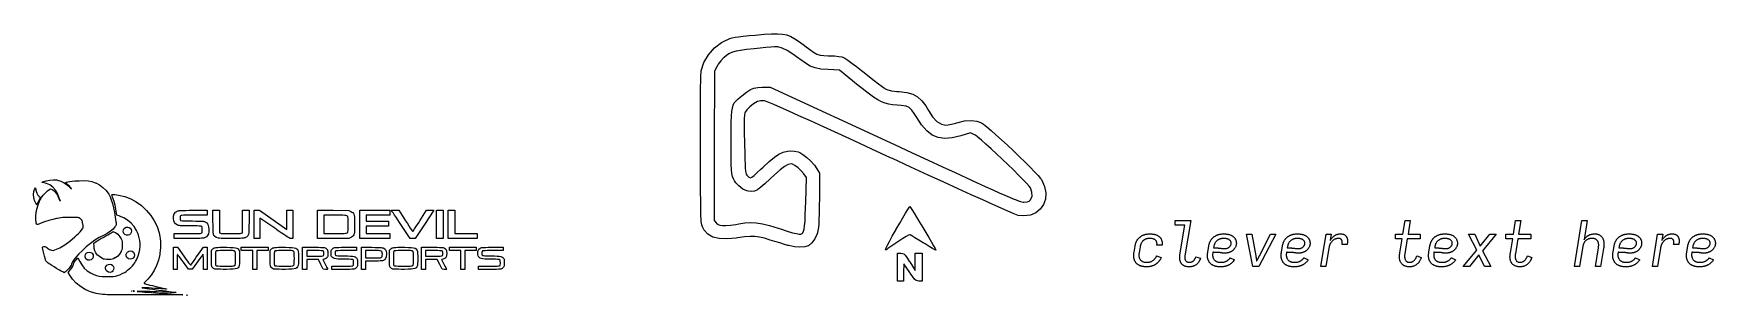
# Model space of a CAD drawing. Extents: x 83 to 198, y -125 to -108.
import ezdxf

# ---------------------------------------------------------------- set-up
doc = ezdxf.new("R2010")
doc.units = 0
doc.layers.add('BLACK', color=7, linetype='CONTINUOUS')

msp = doc.modelspace()

# ---------------------------------------------------------------- linework, layer by layer
at = {"layer": 'BLACK', "linetype": 'CONTINUOUS'}
for p, q in [((130.141, -108.062), (130.302, -107.988)), ((130.302, -107.988), (130.45, -107.93)), ((130.45, -107.93), (130.609, -107.883)), ((130.609, -107.883), (130.798, -107.843)), ((130.798, -107.843), (131.04, -107.807)), ((131.04, -107.807), (131.357, -107.77)), ((131.357, -107.77), (131.769, -107.728)), ((131.769, -107.728), (132.177, -107.689)), ((132.177, -107.689), (132.788, -107.634)), ((132.788, -107.634), (133.288, -107.602)), ((133.288, -107.602), (133.698, -107.597)), ((133.698, -107.597), (134.04, -107.624)), ((134.04, -107.624), (134.339, -107.687)), ((134.339, -107.687), (134.615, -107.793)), ((134.615, -107.793), (134.892, -107.945)), ((134.892, -107.945), (135.191, -108.148)), ((128.676, -109.563), (128.98, -109.033)), ((128.98, -109.033), (129.386, -108.573)), ((129.386, -108.573), (129.877, -108.203)), ((129.877, -108.203), (130.141, -108.062)), ((130.235, -109.069), (130.051, -109.216)), ((130.417, -108.954), (130.235, -109.069)), ((130.62, -108.865), (130.417, -108.954)), ((130.867, -108.795), (130.62, -108.865)), ((131.181, -108.737), (130.867, -108.795)), ((131.584, -108.683), (131.181, -108.737)), ((132.099, -108.628), (131.584, -108.683)), ((132.517, -108.588), (132.099, -108.628)), ((132.909, -108.552), (132.517, -108.588)), ((133.244, -108.524), (132.909, -108.552)), ((133.496, -108.505), (133.244, -108.524)), ((133.639, -108.498), (133.496, -108.505)), ((133.723, -108.504), (133.639, -108.498)), ((134.015, -108.585), (133.723, -108.504)), ((134.367, -108.75), (134.015, -108.585)), ((134.755, -108.988), (134.367, -108.75)), ((135.157, -109.287), (134.755, -108.988)), ((135.191, -108.148), (135.536, -108.409)), ((135.536, -108.409), (135.563, -108.43)), ((135.563, -108.43), (135.902, -108.687)), ((135.902, -108.687), (136.168, -108.869)), ((136.168, -108.869), (136.394, -108.99)), ((136.394, -108.99), (136.613, -109.062)), ((136.613, -109.062), (136.855, -109.097)), ((136.855, -109.097), (137.154, -109.109)), ((137.154, -109.109), (137.271, -109.11)), ((137.271, -109.11), (137.587, -109.12)), ((137.587, -109.12), (137.879, -109.145)), ((137.879, -109.145), (138.101, -109.179)), ((128.462, -110.463), (128.476, -110.236)), ((128.476, -110.236), (128.488, -110.144)), ((128.488, -110.144), (128.676, -109.563)), ((129.4, -110.157), (129.381, -115.255)), ((129.582, -109.812), (129.4, -110.157)), ((129.656, -109.685), (129.582, -109.812)), ((129.831, -109.443), (129.656, -109.685)), ((130.007, -109.254), (129.831, -109.443)), ((130.051, -109.216), (130.007, -109.254)), ((135.233, -109.347), (135.157, -109.287)), ((135.604, -109.621), (135.233, -109.347)), ((135.938, -109.812), (135.604, -109.621)), ((136.279, -109.936), (135.938, -109.812)), ((136.669, -110.01), (136.279, -109.936)), ((137.15, -110.051), (136.669, -110.01)), ((137.934, -110.093), (137.15, -110.051)), ((139.221, -111.124), (137.934, -110.093)), ((138.101, -109.179), (138.171, -109.198)), ((138.171, -109.198), (138.292, -109.265)), ((138.292, -109.265), (138.499, -109.403)), ((138.499, -109.403), (138.773, -109.601)), ((138.773, -109.601), (139.096, -109.844)), ((139.096, -109.844), (139.449, -110.118)), ((139.449, -110.118), (139.613, -110.249)), ((139.613, -110.249), (139.974, -110.536)), ((128.435, -111.866), (128.441, -111.275)), ((128.441, -111.275), (128.45, -110.808)), ((128.45, -110.808), (128.462, -110.463)), ((131.587, -111.586), (131.851, -111.418)), ((131.851, -111.418), (132.093, -111.316)), ((132.093, -111.316), (132.35, -111.264)), ((132.35, -111.264), (132.661, -111.247)), ((132.661, -111.247), (132.685, -111.247)), ((132.685, -111.247), (133.193, -111.242)), ((133.193, -111.242), (141.693, -115.17)), ((139.483, -111.334), (139.221, -111.124)), ((139.905, -111.663), (139.483, -111.334)), ((139.974, -110.536), (140.312, -110.801)), ((140.312, -110.801), (140.611, -111.031)), ((140.611, -111.031), (140.849, -111.211)), ((140.849, -111.211), (141.01, -111.326)), ((141.01, -111.326), (141.051, -111.352)), ((141.051, -111.352), (141.232, -111.43)), ((141.232, -111.43), (141.491, -111.49)), ((128.429, -113.426), (128.431, -112.582)), ((128.431, -112.582), (128.435, -111.866)), ((130.616, -112.674), (130.67, -112.483)), ((130.67, -112.483), (130.747, -112.329)), ((130.747, -112.329), (130.849, -112.197)), ((130.849, -112.197), (130.981, -112.07)), ((130.981, -112.07), (131.147, -111.931)), ((131.147, -111.931), (131.266, -111.835)), ((131.266, -111.835), (131.587, -111.586)), ((131.816, -112.589), (131.61, -112.786)), ((132.07, -112.393), (131.816, -112.589)), ((132.339, -112.227), (132.07, -112.393)), ((132.355, -112.219), (132.339, -112.227)), ((132.548, -112.172), (132.355, -112.219)), ((132.781, -112.171), (132.548, -112.172)), ((132.883, -112.204), (132.781, -112.171)), ((133.107, -112.293), (132.883, -112.204)), ((133.448, -112.438), (133.107, -112.293)), ((133.905, -112.637), (133.448, -112.438)), ((140.254, -111.92), (139.905, -111.663)), ((140.548, -112.114), (140.254, -111.92)), ((140.807, -112.254), (140.548, -112.114)), ((141.051, -112.35), (140.807, -112.254)), ((141.297, -112.413), (141.051, -112.35)), ((141.567, -112.451), (141.297, -112.413)), ((141.491, -111.49), (141.853, -111.538)), ((141.878, -112.476), (141.567, -112.451)), ((141.853, -111.538), (142.012, -111.553)), ((142.139, -112.497), (141.878, -112.476)), ((142.012, -111.553), (142.528, -111.62)), ((142.48, -112.552), (142.139, -112.497)), ((142.691, -112.629), (142.48, -112.552)), ((142.528, -111.62), (142.94, -111.733)), ((142.94, -111.733), (143.275, -111.911)), ((143.275, -111.911), (143.562, -112.17)), ((143.562, -112.17), (143.83, -112.53)), ((143.83, -112.53), (144.011, -112.833)), ((128.43, -114.402), (128.429, -113.426)), ((130.536, -114.139), (130.543, -113.635)), ((130.543, -113.635), (130.557, -113.234)), ((130.557, -113.234), (130.58, -112.919)), ((130.58, -112.919), (130.616, -112.674)), ((131.431, -113.413), (131.425, -113.822)), ((131.445, -113.136), (131.431, -113.413)), ((131.468, -112.992), (131.445, -113.136)), ((131.483, -112.956), (131.468, -112.992)), ((131.61, -112.786), (131.483, -112.956)), ((134.474, -112.89), (133.905, -112.637)), ((135.155, -113.196), (134.474, -112.89)), ((135.944, -113.552), (135.155, -113.196)), ((136.838, -113.959), (135.944, -113.552)), ((142.743, -112.671), (142.691, -112.629)), ((142.883, -112.827), (142.743, -112.671)), ((143.048, -113.052), (142.883, -112.827)), ((143.214, -113.312), (143.048, -113.052)), ((143.542, -113.814), (143.214, -113.312)), ((144.011, -112.833), (144.297, -113.27)), ((144.297, -113.27), (144.595, -113.589)), ((144.595, -113.589), (144.9, -113.784)), ((145.593, -113.778), (145.873, -113.705)), ((145.873, -113.705), (145.961, -113.679)), ((145.961, -113.679), (146.483, -113.552)), ((146.483, -113.552), (146.926, -113.513)), ((146.926, -113.513), (147.313, -113.562)), ((147.313, -113.562), (147.633, -113.682)), ((147.633, -113.682), (147.775, -113.776)), ((128.433, -115.51), (128.43, -114.402)), ((130.527, -114.913), (130.529, -114.763)), ((130.529, -114.763), (130.536, -114.139)), ((131.425, -113.822), (131.428, -114.36)), ((131.428, -114.36), (131.44, -115.025)), ((137.836, -114.415), (136.838, -113.959)), ((138.936, -114.92), (137.836, -114.415)), ((143.896, -114.226), (143.542, -113.814)), ((144.269, -114.514), (143.896, -114.226)), ((144.673, -114.687), (144.269, -114.514)), ((145.126, -114.748), (144.673, -114.687)), ((144.9, -113.784), (145.2, -113.849)), ((145.641, -114.705), (145.126, -114.748)), ((145.2, -113.849), (145.354, -113.829)), ((145.354, -113.829), (145.593, -113.778)), ((146.235, -114.564), (145.641, -114.705)), ((146.881, -114.373), (146.235, -114.564)), ((147.162, -114.5), (146.881, -114.373)), ((147.221, -114.535), (147.162, -114.5)), ((147.393, -114.665), (147.221, -114.535)), ((147.638, -114.87), (147.393, -114.665)), ((147.941, -115.136), (147.638, -114.87)), ((147.775, -113.776), (147.998, -113.953)), ((147.998, -113.953), (148.287, -114.199)), ((148.287, -114.199), (148.628, -114.501)), ((148.628, -114.501), (149.007, -114.845)), ((149.007, -114.845), (149.409, -115.217)), ((128.436, -116.258), (128.433, -115.51)), ((129.381, -115.255), (129.363, -120.354)), ((130.522, -115.561), (130.527, -114.913)), ((130.523, -116.092), (130.522, -115.561)), ((131.44, -115.025), (131.442, -115.151)), ((131.442, -115.151), (131.456, -115.723)), ((131.456, -115.723), (131.469, -116.174)), ((133.131, -116.314), (133.487, -116.02)), ((133.487, -116.02), (133.801, -115.813)), ((133.801, -115.813), (134.089, -115.681)), ((134.089, -115.681), (134.372, -115.614)), ((134.372, -115.614), (134.599, -115.6)), ((134.599, -115.6), (134.864, -115.62)), ((134.864, -115.62), (135.118, -115.67)), ((135.118, -115.67), (135.216, -115.703)), ((135.216, -115.703), (135.441, -115.835)), ((135.441, -115.835), (135.706, -116.046)), ((135.706, -116.046), (135.978, -116.303)), ((140.134, -115.471), (138.936, -114.92)), ((141.428, -116.068), (140.134, -115.471)), ((141.693, -115.17), (142.899, -115.727)), ((142.899, -115.727), (143.987, -116.229)), ((148.287, -115.449), (147.941, -115.136)), ((148.663, -115.796), (148.287, -115.449)), ((149.053, -116.163), (148.663, -115.796)), ((149.409, -115.217), (149.82, -115.605)), ((149.82, -115.605), (150.226, -115.993)), ((150.226, -115.993), (150.612, -116.37)), ((128.439, -117.102), (128.436, -116.258)), ((128.443, -117.828), (128.439, -117.102)), ((130.531, -116.52), (130.523, -116.092)), ((130.548, -116.862), (130.531, -116.52)), ((130.578, -117.13), (130.548, -116.862)), ((130.622, -117.342), (130.578, -117.13)), ((131.469, -116.174), (131.482, -116.522)), ((131.482, -116.522), (131.498, -116.782)), ((131.498, -116.782), (131.516, -116.969)), ((131.516, -116.969), (131.538, -117.099)), ((131.538, -117.099), (131.566, -117.188)), ((131.566, -117.188), (131.6, -117.251)), ((132.098, -117.268), (132.314, -117.08)), ((132.314, -117.08), (132.568, -116.845)), ((132.568, -116.845), (132.713, -116.706)), ((132.713, -116.706), (133.131, -116.314)), ((133.874, -116.896), (133.494, -117.225)), ((134.187, -116.667), (133.874, -116.896)), ((134.438, -116.533), (134.187, -116.667)), ((134.637, -116.49), (134.438, -116.533)), ((134.714, -116.508), (134.637, -116.49)), ((134.893, -116.605), (134.714, -116.508)), ((135.106, -116.764), (134.893, -116.605)), ((135.319, -116.961), (135.106, -116.764)), ((135.499, -117.167), (135.319, -116.961)), ((135.678, -117.405), (135.499, -117.167)), ((135.978, -116.303), (136.22, -116.575)), ((136.22, -116.575), (136.397, -116.825)), ((136.397, -116.825), (136.575, -117.128)), ((136.575, -117.128), (136.558, -118.79)), ((141.552, -116.125), (141.428, -116.068)), ((142.812, -116.707), (141.552, -116.125)), ((143.983, -117.246), (142.812, -116.707)), ((143.987, -116.229), (144.965, -116.68)), ((144.965, -116.68), (145.839, -117.082)), ((145.839, -117.082), (146.614, -117.437)), ((149.444, -116.536), (149.053, -116.163)), ((149.82, -116.901), (149.444, -116.536)), ((150.167, -117.244), (149.82, -116.901)), ((150.612, -116.37), (150.964, -116.72)), ((150.964, -116.72), (151.268, -117.031)), ((151.268, -117.031), (151.509, -117.289)), ((82.8959, -118.368), (82.9412, -118.227)), ((82.9412, -118.227), (82.9908, -118.114)), ((82.9908, -118.114), (83.0273, -118.287)), ((83.0273, -118.287), (83.0842, -118.478)), ((83.4525, -117.732), (83.4823, -117.717)), ((83.458, -117.745), (83.4525, -117.732)), ((83.5053, -117.759), (83.458, -117.745)), ((83.4823, -117.717), (83.5043, -117.707)), ((83.5043, -117.707), (83.7383, -117.632)), ((83.601, -117.78), (83.5053, -117.759)), ((83.7429, -117.818), (83.601, -117.78)), ((83.6774, -118.462), (83.8208, -118.329)), ((83.7383, -117.632), (83.9878, -117.585)), ((83.9824, -117.925), (83.7429, -117.818)), ((83.8208, -118.329), (83.9063, -118.263)), ((83.9063, -118.263), (84.0292, -118.178)), ((84.1919, -118.077), (83.9824, -117.925)), ((83.9878, -117.585), (84.2345, -117.568)), ((84.0292, -118.178), (84.1413, -118.229)), ((84.1413, -118.229), (84.2801, -118.32)), ((84.3672, -118.269), (84.1919, -118.077)), ((84.2345, -117.568), (84.4601, -117.584)), ((84.2801, -118.32), (84.4014, -118.454)), ((84.5042, -118.498), (84.3672, -118.269)), ((84.4601, -117.584), (84.5091, -117.593)), ((84.5091, -117.593), (84.7393, -117.666)), ((84.7393, -117.666), (84.9692, -117.784)), ((84.9692, -117.784), (85.1835, -117.939)), ((85.0571, -117.753), (85.1152, -117.732)), ((85.0623, -117.772), (85.0571, -117.753)), ((85.1023, -117.815), (85.0623, -117.772)), ((85.1688, -117.872), (85.1023, -117.815)), ((85.1152, -117.732), (85.2185, -117.71)), ((85.1713, -117.874), (85.1688, -117.872)), ((85.2441, -117.938), (85.1713, -117.874)), ((85.1835, -117.939), (85.2674, -118.015)), ((85.2185, -117.71), (85.3561, -117.688)), ((85.3203, -118.014), (85.2441, -117.938)), ((85.2674, -118.015), (85.3489, -118.094)), ((85.3888, -118.09), (85.3203, -118.014)), ((85.3489, -118.094), (85.4129, -118.154)), ((85.3561, -117.688), (85.517, -117.668)), ((85.4381, -118.153), (85.3888, -118.09)), ((85.4129, -118.154), (85.4506, -118.187)), ((85.4571, -118.191), (85.4381, -118.153)), ((85.4506, -118.187), (85.4571, -118.191)), ((85.517, -117.668), (85.6903, -117.65)), ((85.6903, -117.65), (85.8651, -117.637)), ((85.8651, -117.637), (85.9769, -117.632)), ((85.9769, -117.632), (86.3055, -117.63)), ((86.3055, -117.63), (86.5918, -117.652)), ((86.5918, -117.652), (86.8453, -117.698)), ((86.8453, -117.698), (87.0752, -117.771)), ((87.0752, -117.771), (87.1183, -117.789)), ((87.1183, -117.789), (87.367, -117.918)), ((87.367, -117.918), (87.6011, -118.086)), ((87.6011, -118.086), (87.8079, -118.282)), ((87.8079, -118.282), (87.975, -118.495)), ((128.446, -118.445), (128.443, -117.828)), ((130.682, -117.511), (130.622, -117.342)), ((130.76, -117.652), (130.682, -117.511)), ((130.859, -117.781), (130.76, -117.652)), ((130.981, -117.913), (130.859, -117.781)), ((131.047, -117.979), (130.981, -117.913)), ((131.323, -118.2), (131.047, -117.979)), ((131.598, -118.319), (131.323, -118.2)), ((131.719, -118.347), (131.598, -118.319)), ((131.6, -117.251), (131.617, -117.274)), ((131.617, -117.274), (131.742, -117.391)), ((131.923, -118.367), (131.719, -118.347)), ((131.742, -117.391), (131.854, -117.438)), ((131.854, -117.438), (131.938, -117.393)), ((132.117, -118.337), (131.923, -118.367)), ((131.938, -117.393), (132.098, -117.268)), ((132.322, -118.246), (132.117, -118.337)), ((132.557, -118.083), (132.322, -118.246)), ((132.841, -117.84), (132.557, -118.083)), ((133.196, -117.506), (132.841, -117.84)), ((133.494, -117.225), (133.196, -117.506)), ((135.631, -119.088), (135.678, -117.405)), ((145.063, -117.741), (143.983, -117.246)), ((146.048, -118.191), (145.063, -117.741)), ((146.935, -118.594), (146.048, -118.191)), ((146.614, -117.437), (147.297, -117.75)), ((147.297, -117.75), (147.894, -118.021)), ((147.894, -118.021), (148.411, -118.254)), ((148.411, -118.254), (148.854, -118.453)), ((150.471, -117.552), (150.167, -117.244)), ((150.718, -117.812), (150.471, -117.552)), ((150.892, -118.009), (150.718, -117.812)), ((150.979, -118.129), (150.892, -118.009)), ((151.082, -118.405), (150.979, -118.129)), ((151.509, -117.289), (151.673, -117.48)), ((151.673, -117.48), (151.731, -117.562)), ((151.731, -117.562), (151.941, -118.021)), ((151.941, -118.021), (152.029, -118.466)), ((82.8733, -118.571), (82.8959, -118.368)), ((82.8894, -118.784), (82.8733, -118.571)), ((82.9428, -118.991), (82.8894, -118.784)), ((83.032, -119.176), (82.9428, -118.991)), ((83.1044, -119.291), (83.032, -119.176)), ((83.0685, -119.674), (83.1504, -119.34)), ((83.0842, -118.478), (83.1626, -118.624)), ((83.1657, -119.122), (83.1044, -119.291)), ((83.1504, -119.34), (83.2691, -119.028)), ((83.1626, -118.624), (83.2608, -118.72)), ((83.1971, -119.043), (83.1657, -119.122)), ((83.2473, -118.937), (83.1971, -119.043)), ((83.294, -118.858), (83.2473, -118.937)), ((83.2608, -118.72), (83.3287, -118.753)), ((83.2691, -119.028), (83.3175, -118.929)), ((83.305, -118.842), (83.294, -118.858)), ((83.3365, -118.781), (83.305, -118.842)), ((83.3175, -118.929), (83.4105, -118.78)), ((83.3287, -118.753), (83.3365, -118.781)), ((83.4105, -118.78), (83.5355, -118.618)), ((83.5355, -118.618), (83.6774, -118.462)), ((84.4014, -118.454), (84.4958, -118.621)), ((84.4958, -118.621), (84.5322, -118.72)), ((84.5988, -118.76), (84.5042, -118.498)), ((84.5322, -118.72), (84.5847, -118.857)), ((84.5847, -118.857), (84.6445, -118.954)), ((84.6206, -118.832), (84.5988, -118.76)), ((84.6567, -118.923), (84.6206, -118.832)), ((84.6445, -118.954), (84.6649, -118.975)), ((84.6908, -118.983), (84.6567, -118.923)), ((84.6649, -118.975), (84.7082, -119.012)), ((84.7131, -119.011), (84.6908, -118.983)), ((84.7082, -119.012), (84.7131, -119.011)), ((87.975, -118.495), (88.0169, -118.563)), ((88.0169, -118.563), (88.0964, -118.728)), ((88.0964, -118.728), (88.1757, -118.94)), ((88.1757, -118.94), (88.2528, -119.193)), ((88.2106, -118.595), (88.2366, -118.582)), ((88.2141, -118.609), (88.2106, -118.595)), ((88.2333, -118.667), (88.2141, -118.609)), ((88.2655, -118.758), (88.2333, -118.667)), ((88.2366, -118.582), (88.3084, -118.578)), ((88.2528, -119.193), (88.3257, -119.478)), ((88.3065, -118.869), (88.2655, -118.758)), ((88.3701, -119.062), (88.3065, -118.869)), ((88.3084, -118.578), (88.4166, -118.585)), ((88.3257, -119.478), (88.3924, -119.787)), ((88.4357, -119.306), (88.3701, -119.062)), ((88.4166, -118.585), (88.5518, -118.601)), ((88.4938, -119.572), (88.4357, -119.306)), ((88.5518, -118.601), (88.6683, -118.62)), ((88.6683, -118.62), (89.0973, -118.722)), ((89.0973, -118.722), (89.5042, -118.877)), ((89.5042, -118.877), (89.8868, -119.081)), ((89.8868, -119.081), (90.2432, -119.334)), ((90.2432, -119.334), (90.5712, -119.636)), ((128.451, -118.963), (128.446, -118.445)), ((128.456, -119.393), (128.451, -118.963)), ((128.463, -119.742), (128.456, -119.393)), ((135.6, -119.989), (135.62, -119.469)), ((135.62, -119.469), (135.631, -119.088)), ((136.551, -119.397), (136.542, -119.886)), ((136.558, -118.79), (136.551, -119.397)), ((142.594, -119.604), (142.692, -119.452)), ((142.692, -119.452), (142.732, -119.404)), ((142.732, -119.404), (142.777, -119.458)), ((142.777, -119.458), (142.879, -119.609)), ((147.721, -118.949), (146.935, -118.594)), ((148.403, -119.255), (147.721, -118.949)), ((148.977, -119.511), (148.403, -119.255)), ((148.854, -118.453), (149.229, -118.618)), ((149.229, -118.618), (149.543, -118.754)), ((149.543, -118.754), (149.801, -118.863)), ((149.801, -118.863), (150.01, -118.947)), ((150.01, -118.947), (150.176, -119.009)), ((150.176, -119.009), (150.304, -119.053)), ((150.304, -119.053), (150.402, -119.081)), ((150.402, -119.081), (150.475, -119.095)), ((150.475, -119.095), (150.522, -119.098)), ((150.522, -119.098), (150.747, -119.083)), ((150.747, -119.083), (150.89, -119.025)), ((150.89, -119.025), (150.979, -118.938)), ((150.979, -118.938), (151.091, -118.696)), ((151.091, -118.696), (151.082, -118.405)), ((151.878, -119.257), (151.657, -119.573)), ((152.004, -118.883), (151.878, -119.257)), ((152.029, -118.466), (152.004, -118.883)), ((83.027, -120.011), (83.0685, -119.674)), ((83.0292, -120.336), (83.027, -120.011)), ((83.0377, -120.434), (83.0292, -120.336)), ((83.0514, -120.538), (83.0377, -120.434)), ((83.0715, -120.597), (83.0514, -120.538)), ((83.1039, -120.621), (83.0715, -120.597)), ((83.1544, -120.616), (83.1039, -120.621)), ((83.229, -120.59), (83.1544, -120.616)), ((83.33, -120.551), (83.229, -120.59)), ((83.6203, -120.448), (83.33, -120.551)), ((83.9124, -120.355), (83.6203, -120.448)), ((84.1891, -120.276), (83.9124, -120.355)), ((84.433, -120.218), (84.1891, -120.276)), ((84.503, -120.203), (84.433, -120.218)), ((84.6285, -120.18), (84.503, -120.203)), ((84.7429, -120.163), (84.6285, -120.18)), ((84.8596, -120.152), (84.7429, -120.163)), ((84.9922, -120.145), (84.8596, -120.152)), ((85.1541, -120.141), (84.9922, -120.145)), ((85.3587, -120.139), (85.1541, -120.141)), ((85.5503, -120.139), (85.3587, -120.139)), ((85.6972, -120.14), (85.5503, -120.139)), ((85.8049, -120.144), (85.6972, -120.14)), ((85.8821, -120.15), (85.8049, -120.144)), ((85.9373, -120.16), (85.8821, -120.15)), ((85.9791, -120.174), (85.9373, -120.16)), ((86.0161, -120.193), (85.9791, -120.174)), ((86.0271, -120.2), (86.0161, -120.193)), ((86.12, -120.27), (86.0271, -120.2)), ((86.1823, -120.354), (86.12, -120.27)), ((86.2214, -120.466), (86.1823, -120.354)), ((86.2446, -120.619), (86.2214, -120.466)), ((86.2483, -120.657), (86.2446, -120.619)), ((88.3924, -119.787), (88.4509, -120.112)), ((88.4509, -120.112), (88.4991, -120.445)), ((88.5397, -119.838), (88.4938, -119.572)), ((88.4991, -120.445), (88.5063, -120.504)), ((88.5127, -120.59), (88.5023, -120.656)), ((88.5063, -120.504), (88.5127, -120.59)), ((88.5618, -119.989), (88.5397, -119.838)), ((88.7164, -120.037), (88.5618, -119.989)), ((88.7494, -120.048), (88.7164, -120.037)), ((89.0257, -120.167), (88.7494, -120.048)), ((89.2887, -120.332), (89.0257, -120.167)), ((89.5281, -120.536), (89.2887, -120.332)), ((89.7333, -120.768), (89.5281, -120.536)), ((90.5712, -119.636), (90.5939, -119.659)), ((90.5939, -119.659), (90.8803, -120.002)), ((90.8803, -120.002), (91.1179, -120.372)), ((91.1179, -120.372), (91.3062, -120.769)), ((92.4302, -120.238), (92.4365, -120.05)), ((92.4473, -120.379), (92.4302, -120.238)), ((92.4365, -120.05), (92.4802, -119.902)), ((92.4892, -120.492), (92.4473, -120.379)), ((92.4802, -119.902), (92.5628, -119.789)), ((92.5635, -120.577), (92.4892, -120.492)), ((92.5628, -119.789), (92.6547, -119.725)), ((92.6787, -120.65), (92.5635, -120.577)), ((92.6547, -119.725), (92.6885, -119.707)), ((92.6951, -120.658), (92.6787, -120.65)), ((92.6885, -119.707), (92.7227, -119.693)), ((92.7227, -119.693), (92.7633, -119.682)), ((92.7633, -119.682), (92.8166, -119.674)), ((92.8166, -119.674), (92.8888, -119.667)), ((92.8751, -120.142), (92.8748, -120.175)), ((92.8748, -120.175), (92.8817, -120.263)), ((92.8817, -120.072), (92.8751, -120.142)), ((92.903, -120.034), (92.8817, -120.072)), ((92.8817, -120.263), (92.8993, -120.327)), ((92.8888, -119.667), (92.9861, -119.662)), ((92.8993, -120.327), (92.9103, -120.343)), ((92.9469, -120.01), (92.903, -120.034)), ((92.9103, -120.343), (92.95, -120.352)), ((92.9513, -120.009), (92.9469, -120.01)), ((92.95, -120.352), (93.0424, -120.361)), ((93.0074, -120.002), (92.9513, -120.009)), ((92.9861, -119.662), (93.1147, -119.659)), ((93.1118, -119.995), (93.0074, -120.002)), ((93.0424, -120.361), (93.1838, -120.368)), ((93.2574, -119.99), (93.1118, -119.995)), ((93.1147, -119.659), (93.2807, -119.656)), ((93.1838, -120.368), (93.3707, -120.375)), ((93.4376, -119.986), (93.2574, -119.99)), ((93.2807, -119.656), (93.4906, -119.653)), ((93.3707, -120.375), (93.5996, -120.379)), ((93.6454, -119.984), (93.4376, -119.986)), ((93.4906, -119.653), (93.7503, -119.651)), ((93.5996, -120.379), (93.7181, -120.381)), ((93.8741, -119.983), (93.6454, -119.984)), ((93.7181, -120.381), (93.9478, -120.384)), ((93.7503, -119.651), (93.7528, -119.651)), ((93.7528, -119.651), (94.7292, -119.642)), ((94.7292, -119.983), (93.8741, -119.983)), ((93.9478, -120.384), (94.1286, -120.387)), ((94.1286, -120.387), (94.2674, -120.391)), ((94.2674, -120.391), (94.3716, -120.396)), ((94.3716, -120.396), (94.4483, -120.403)), ((94.4483, -120.403), (94.5046, -120.413)), ((94.5046, -120.413), (94.5477, -120.425)), ((94.5477, -120.425), (94.5849, -120.441)), ((94.5849, -120.441), (94.6055, -120.452)), ((94.6055, -120.452), (94.6994, -120.512)), ((94.6994, -120.512), (94.7637, -120.581)), ((94.7292, -119.642), (94.7292, -119.812)), ((94.7292, -119.812), (94.7292, -119.983)), ((94.7637, -120.581), (94.8042, -120.671)), ((95.128, -120.467), (95.1194, -119.646)), ((95.1194, -119.646), (95.3458, -119.646)), ((95.1294, -120.593), (95.128, -120.467)), ((95.1322, -120.806), (95.1294, -120.593)), ((95.3458, -119.646), (95.5721, -119.646)), ((95.5721, -119.646), (95.5721, -120.419)), ((95.5721, -120.419), (95.5721, -121.192)), ((97.1456, -120.419), (97.1456, -119.646)), ((97.1456, -119.646), (97.3719, -119.646)), ((97.1456, -121.192), (97.1456, -120.419)), ((97.3719, -119.646), (97.5983, -119.646)), ((97.5897, -120.467), (97.5868, -120.719)), ((97.5983, -119.646), (97.5897, -120.467)), ((97.9323, -120.615), (97.9323, -119.646)), ((97.9323, -119.646), (98.1247, -119.646)), ((97.9323, -121.584), (97.9323, -120.615)), ((98.1247, -119.646), (98.3171, -119.646)), ((98.3171, -119.646), (99.2415, -120.306)), ((98.3397, -120.179), (98.3322, -120.882)), ((99.3492, -120.882), (98.3397, -120.179)), ((99.2415, -120.306), (100.166, -120.966)), ((100.166, -120.966), (100.174, -120.306)), ((100.174, -120.306), (100.181, -119.646)), ((100.181, -119.646), (100.377, -119.646)), ((100.377, -119.646), (100.573, -119.646)), ((100.573, -119.646), (100.573, -120.615)), ((100.573, -120.615), (100.573, -121.584)), ((102.259, -119.983), (102.259, -119.642)), ((102.259, -119.642), (103.334, -119.651)), ((102.259, -120.615), (102.259, -119.983)), ((102.259, -121.588), (102.259, -120.615)), ((103.438, -119.983), (102.709, -119.983)), ((102.709, -119.983), (102.709, -120.615)), ((102.709, -120.615), (102.709, -121.247)), ((103.334, -119.651), (104.409, -119.66)), ((103.63, -119.983), (103.438, -119.983)), ((103.839, -119.986), (103.63, -119.983)), ((104.003, -119.991), (103.839, -119.986)), ((104.126, -119.999), (104.003, -119.991)), ((104.216, -120.011), (104.126, -119.999)), ((104.279, -120.027), (104.216, -120.011)), ((104.319, -120.049), (104.279, -120.027)), ((104.345, -120.076), (104.319, -120.049)), ((104.345, -120.077), (104.345, -120.076)), ((104.352, -120.119), (104.345, -120.077)), ((104.358, -120.205), (104.352, -120.119)), ((104.362, -120.325), (104.358, -120.205)), ((104.365, -120.467), (104.362, -120.325)), ((104.364, -120.772), (104.365, -120.62)), ((104.365, -120.62), (104.365, -120.467)), ((104.409, -119.66), (104.549, -119.73)), ((104.549, -119.73), (104.625, -119.77)), ((104.625, -119.77), (104.684, -119.812)), ((104.684, -119.812), (104.728, -119.861)), ((104.728, -119.861), (104.759, -119.926)), ((104.759, -119.926), (104.781, -120.013)), ((104.781, -120.013), (104.793, -120.131)), ((104.793, -120.131), (104.8, -120.286)), ((104.8, -120.286), (104.802, -120.486)), ((104.802, -120.615), (104.801, -120.842)), ((104.802, -120.486), (104.802, -120.615)), ((105.153, -120.615), (105.153, -119.646)), ((105.153, -119.646), (106.179, -119.646)), ((105.153, -121.584), (105.153, -120.615)), ((106.404, -119.983), (105.603, -119.983)), ((105.603, -119.983), (105.603, -120.193)), ((105.603, -120.193), (105.603, -120.404)), ((105.603, -120.404), (106.362, -120.404)), ((106.179, -119.646), (107.204, -119.646)), ((106.362, -120.404), (107.12, -120.404)), ((107.204, -119.983), (106.404, -119.983)), ((107.12, -120.404), (107.12, -120.573)), ((107.12, -120.573), (107.12, -120.741)), ((107.204, -119.646), (107.204, -119.814)), ((107.204, -119.814), (107.204, -119.983)), ((107.363, -119.724), (107.311, -119.646)), ((107.311, -119.646), (107.563, -119.646)), ((107.365, -119.726), (107.363, -119.724)), ((107.395, -119.772), (107.365, -119.726)), ((107.452, -119.857), (107.395, -119.772)), ((107.533, -119.978), (107.452, -119.857)), ((107.633, -120.127), (107.533, -119.978)), ((107.563, -119.646), (107.815, -119.646)), ((107.749, -120.3), (107.633, -120.127)), ((107.877, -120.491), (107.749, -120.3)), ((107.815, -119.646), (108.289, -120.376)), ((108.013, -120.693), (107.877, -120.491)), ((108.289, -120.376), (108.407, -120.556)), ((108.407, -120.556), (108.515, -120.72)), ((109.57, -120.614), (108.932, -121.583)), ((108.992, -120.786), (109.092, -120.63)), ((109.092, -120.63), (109.204, -120.456)), ((109.204, -120.456), (109.255, -120.375)), ((109.255, -120.375), (109.719, -119.646)), ((110.208, -119.646), (109.57, -120.614)), ((109.719, -119.646), (109.963, -119.646)), ((109.963, -119.646), (110.208, -119.646)), ((110.408, -120.615), (110.408, -119.646)), ((110.408, -119.646), (110.632, -119.646)), ((110.408, -121.584), (110.408, -120.615)), ((110.632, -119.646), (110.857, -119.646)), ((110.857, -119.646), (110.857, -120.615)), ((110.857, -120.615), (110.857, -121.584)), ((111.194, -120.615), (111.194, -119.646)), ((111.194, -119.646), (111.419, -119.646)), ((111.194, -121.584), (111.194, -120.615)), ((111.419, -119.646), (111.643, -119.646)), ((111.643, -119.646), (111.65, -120.439)), ((111.65, -120.439), (111.658, -121.233)), ((128.471, -120.022), (128.463, -119.742)), ((128.481, -120.242), (128.471, -120.022)), ((128.489, -120.354), (128.481, -120.242)), ((128.494, -120.411), (128.489, -120.354)), ((128.508, -120.539), (128.494, -120.411)), ((128.526, -120.636), (128.508, -120.539)), ((128.546, -120.712), (128.526, -120.636)), ((129.363, -120.354), (129.53, -120.522)), ((129.53, -120.522), (129.64, -120.614)), ((129.64, -120.614), (129.765, -120.664)), ((130.488, -120.67), (130.846, -120.627)), ((130.846, -120.627), (131.059, -120.588)), ((131.059, -120.588), (131.457, -120.518)), ((131.457, -120.518), (131.84, -120.491)), ((131.84, -120.491), (132.234, -120.51)), ((132.234, -120.51), (132.667, -120.578)), ((132.667, -120.578), (133.163, -120.7)), ((135.553, -120.707), (135.579, -120.397)), ((135.579, -120.397), (135.6, -119.989)), ((136.513, -120.582), (136.491, -120.825)), ((136.53, -120.275), (136.513, -120.582)), ((136.542, -119.886), (136.53, -120.275)), ((141.813, -120.939), (142.048, -120.527)), ((142.048, -120.527), (142.262, -120.157)), ((142.262, -120.157), (142.447, -119.844)), ((142.447, -119.844), (142.594, -119.604)), ((142.879, -119.609), (143.026, -119.84)), ((143.026, -119.84), (143.206, -120.131)), ((143.206, -120.131), (143.409, -120.464)), ((143.409, -120.464), (143.623, -120.819)), ((149.442, -119.714), (148.977, -119.511)), ((149.793, -119.864), (149.442, -119.714)), ((150.027, -119.958), (149.793, -119.864)), ((150.143, -119.997), (150.027, -119.958)), ((150.532, -120.032), (150.143, -119.997)), ((150.975, -119.975), (150.532, -120.032)), ((151.353, -119.817), (150.975, -119.975)), ((151.657, -119.573), (151.353, -119.817)), ((160.879, -120.659), (160.879, -120.348)), ((160.879, -120.348), (161.934, -120.348)), ((161.934, -120.348), (161.541, -122.751)), ((176.433, -121.286), (176.58, -120.348)), ((176.58, -120.348), (176.93, -120.348)), ((176.93, -120.348), (176.783, -121.286)), ((183.986, -121.286), (184.133, -120.348)), ((184.133, -120.348), (184.483, -120.348)), ((184.483, -120.348), (184.336, -121.286)), ((188.147, -123.49), (188.657, -120.348)), ((188.657, -120.348), (189.012, -120.348)), ((189.012, -120.348), (188.805, -121.668)), ((85.0126, -122.007), (85.3508, -121.762)), ((85.3508, -121.762), (85.6923, -121.467)), ((85.6923, -121.467), (85.7863, -121.377)), ((85.7863, -121.377), (85.9387, -121.229)), ((85.9387, -121.229), (86.0551, -121.112)), ((86.0551, -121.112), (86.14, -121.019)), ((86.14, -121.019), (86.1978, -120.943)), ((86.1978, -120.943), (86.2331, -120.876)), ((86.2331, -120.876), (86.2503, -120.811)), ((86.2538, -120.74), (86.2483, -120.657)), ((86.2503, -120.811), (86.2538, -120.74)), ((87.0553, -121.702), (86.7637, -121.912)), ((86.9957, -121.9), (87.1397, -121.786)), ((87.3576, -121.516), (87.0553, -121.702)), ((87.1397, -121.786), (87.2174, -121.732)), ((87.2174, -121.732), (87.3322, -121.661)), ((87.3322, -121.661), (87.4705, -121.582)), ((87.6826, -121.345), (87.3576, -121.516)), ((87.4705, -121.582), (87.6187, -121.503)), ((87.6187, -121.503), (87.6699, -121.476)), ((87.6699, -121.476), (87.8144, -121.401)), ((87.8984, -121.232), (87.6826, -121.345)), ((87.8144, -121.401), (87.9498, -121.327)), ((88.1254, -121.086), (87.8984, -121.232)), ((87.9498, -121.327), (88.0642, -121.26)), ((88.0642, -121.26), (88.1451, -121.208)), ((88.3016, -120.938), (88.1254, -121.086)), ((88.1451, -121.208), (88.1653, -121.193)), ((88.1653, -121.193), (88.2334, -121.143)), ((88.2334, -121.143), (88.2847, -121.112)), ((88.2847, -121.112), (88.2997, -121.107)), ((88.2997, -121.107), (88.3372, -121.118)), ((88.4302, -120.784), (88.3016, -120.938)), ((88.3372, -121.118), (88.4063, -121.149)), ((88.4063, -121.149), (88.4599, -121.175)), ((88.4682, -120.725), (88.4302, -120.784)), ((88.4599, -121.175), (88.6271, -121.291)), ((88.5023, -120.656), (88.4682, -120.725)), ((88.6271, -121.291), (88.7673, -121.456)), ((88.7673, -121.456), (88.854, -121.611)), ((88.854, -121.611), (88.8901, -121.696)), ((88.8901, -121.696), (88.9122, -121.776)), ((88.9122, -121.776), (88.9234, -121.87)), ((88.9973, -121.079), (89.0028, -120.988)), ((88.9974, -121.088), (88.9973, -121.079)), ((89.0039, -121.174), (88.9974, -121.088)), ((89.0028, -120.988), (89.0263, -120.929)), ((89.0293, -121.232), (89.0039, -121.174)), ((89.0263, -120.929), (89.0781, -120.875)), ((89.0838, -121.287), (89.0293, -121.232)), ((89.0781, -120.875), (89.0838, -120.87)), ((89.0838, -120.87), (89.1901, -120.811)), ((89.1139, -121.31), (89.0838, -121.287)), ((89.2202, -121.356), (89.1139, -121.31)), ((89.1901, -120.811), (89.3039, -120.796)), ((89.3231, -121.357), (89.2202, -121.356)), ((89.3039, -120.796), (89.4095, -120.827)), ((89.4153, -121.321), (89.3231, -121.357)), ((89.4095, -120.827), (89.4611, -120.865)), ((89.4895, -121.256), (89.4153, -121.321)), ((89.4611, -120.865), (89.5315, -120.966)), ((89.5385, -121.17), (89.4895, -121.256)), ((89.5315, -120.966), (89.5549, -121.07)), ((89.5549, -121.07), (89.5385, -121.17)), ((89.8941, -121.021), (89.7333, -120.768)), ((89.9662, -121.166), (89.8941, -121.021)), ((90.0424, -121.348), (89.9662, -121.166)), ((90.0932, -121.522), (90.0424, -121.348)), ((90.1242, -121.707), (90.0932, -121.522)), ((90.141, -121.925), (90.1242, -121.707)), ((91.3062, -120.769), (91.4448, -121.192)), ((91.4448, -121.192), (91.5014, -121.444)), ((91.5014, -121.444), (91.5201, -121.589)), ((91.5201, -121.589), (91.5311, -121.773)), ((91.5311, -121.773), (91.5347, -121.981)), ((92.4814, -121.417), (92.4814, -121.247)), ((92.4814, -121.247), (93.3647, -121.247)), ((92.4814, -121.587), (92.4814, -121.417)), ((93.4718, -121.579), (92.4814, -121.587)), ((92.7344, -120.676), (92.6951, -120.658)), ((92.777, -120.689), (92.7344, -120.676)), ((92.8304, -120.699), (92.777, -120.689)), ((92.9023, -120.706), (92.8304, -120.699)), ((93.0002, -120.71), (92.9023, -120.706)), ((93.1316, -120.712), (93.0002, -120.71)), ((93.304, -120.713), (93.1316, -120.712)), ((93.5251, -120.713), (93.304, -120.713)), ((93.3647, -121.247), (93.5986, -121.246)), ((93.7022, -121.577), (93.4718, -121.579)), ((93.6848, -120.714), (93.5251, -120.713)), ((93.5986, -121.246), (93.8109, -121.244)), ((93.8749, -120.716), (93.6848, -120.714)), ((93.9215, -121.574), (93.7022, -121.577)), ((93.8109, -121.244), (93.9951, -121.24)), ((94.0417, -120.721), (93.8749, -120.716)), ((94.0963, -121.571), (93.9215, -121.574)), ((93.9951, -121.24), (94.1446, -121.235)), ((94.177, -120.726), (94.0417, -120.721)), ((94.2328, -121.568), (94.0963, -121.571)), ((94.1446, -121.235), (94.2527, -121.229)), ((94.2725, -120.733), (94.177, -120.726)), ((94.3372, -121.563), (94.2328, -121.568)), ((94.2527, -121.229), (94.313, -121.222)), ((94.32, -120.741), (94.2725, -120.733)), ((94.313, -121.222), (94.32, -121.22)), ((94.3407, -120.749), (94.32, -120.741)), ((94.32, -121.22), (94.3567, -121.202)), ((94.4158, -121.557), (94.3372, -121.563)), ((94.3692, -120.77), (94.3407, -120.749)), ((94.3567, -121.202), (94.3782, -121.176)), ((94.3846, -120.806), (94.3692, -120.77)), ((94.3782, -121.176), (94.3886, -121.127)), ((94.3908, -120.872), (94.3846, -120.806)), ((94.3886, -121.127), (94.3918, -121.041)), ((94.392, -120.98), (94.3908, -120.872)), ((94.3918, -121.041), (94.392, -120.98)), ((94.4748, -121.549), (94.4158, -121.557)), ((94.5205, -121.538), (94.4748, -121.549)), ((94.5591, -121.525), (94.5205, -121.538)), ((94.5968, -121.508), (94.5591, -121.525)), ((94.6833, -121.458), (94.5968, -121.508)), ((94.7625, -121.376), (94.6833, -121.458)), ((94.8123, -121.266), (94.7625, -121.376)), ((94.8042, -120.671), (94.827, -120.796)), ((94.8358, -121.119), (94.8123, -121.266)), ((94.827, -120.796), (94.8364, -120.927)), ((94.8364, -120.927), (94.8358, -121.119)), ((95.1355, -120.973), (95.1322, -120.806)), ((95.1396, -121.1), (95.1355, -120.973)), ((95.1452, -121.194), (95.1396, -121.1)), ((95.1525, -121.261), (95.1452, -121.194)), ((95.1621, -121.308), (95.1525, -121.261)), ((95.1745, -121.341), (95.1621, -121.308)), ((95.19, -121.368), (95.1745, -121.341)), ((95.2365, -121.422), (95.19, -121.368)), ((95.353, -121.503), (95.2365, -121.422)), ((95.5019, -121.559), (95.353, -121.503)), ((95.5088, -121.56), (95.5019, -121.559)), ((95.5701, -121.565), (95.5088, -121.56)), ((95.6779, -121.57), (95.5701, -121.565)), ((95.5721, -121.192), (95.6442, -121.22)), ((95.6442, -121.22), (95.6925, -121.228)), ((95.8242, -121.573), (95.6779, -121.57)), ((95.6925, -121.228), (95.7878, -121.235)), ((95.7878, -121.235), (95.9212, -121.24)), ((96.001, -121.575), (95.8242, -121.573)), ((95.9212, -121.24), (96.0835, -121.245)), ((96.2006, -121.576), (96.001, -121.575)), ((96.0835, -121.245), (96.2657, -121.247)), ((96.415, -121.575), (96.2006, -121.576)), ((96.2657, -121.247), (96.3588, -121.247)), ((96.3588, -121.247), (96.5474, -121.246)), ((96.6487, -121.574), (96.415, -121.575)), ((96.5474, -121.246), (96.7205, -121.243)), ((96.8389, -121.572), (96.6487, -121.574)), ((96.7205, -121.243), (96.8691, -121.238)), ((96.9864, -121.569), (96.8389, -121.572)), ((96.8691, -121.238), (96.9841, -121.231)), ((96.9841, -121.231), (97.0565, -121.224)), ((97.0981, -121.565), (96.9864, -121.569)), ((97.0565, -121.224), (97.0735, -121.22)), ((97.0735, -121.22), (97.1456, -121.192)), ((97.1808, -121.559), (97.0981, -121.565)), ((97.2414, -121.551), (97.1808, -121.559)), ((97.2867, -121.54), (97.2414, -121.551)), ((97.3237, -121.526), (97.2867, -121.54)), ((97.359, -121.509), (97.3237, -121.526)), ((97.418, -121.476), (97.359, -121.509)), ((97.4665, -121.444), (97.418, -121.476)), ((97.5044, -121.407), (97.4665, -121.444)), ((97.533, -121.359), (97.5044, -121.407)), ((97.5538, -121.292), (97.533, -121.359)), ((97.5681, -121.201), (97.5538, -121.292)), ((97.5775, -121.08), (97.5681, -121.201)), ((97.5833, -120.921), (97.5775, -121.08)), ((97.5868, -120.719), (97.5833, -120.921)), ((98.1285, -121.584), (97.9323, -121.584)), ((98.3247, -121.584), (98.1285, -121.584)), ((98.3322, -120.882), (98.3247, -121.584)), ((99.5855, -121.046), (99.3492, -120.882)), ((99.7917, -121.188), (99.5855, -121.046)), ((99.9605, -121.304), (99.7917, -121.188)), ((100.096, -121.395), (99.9605, -121.304)), ((100.204, -121.464), (100.096, -121.395)), ((100.287, -121.515), (100.204, -121.464)), ((100.351, -121.549), (100.287, -121.515)), ((100.399, -121.571), (100.351, -121.549)), ((100.436, -121.581), (100.399, -121.571)), ((100.466, -121.584), (100.436, -121.581)), ((100.573, -121.584), (100.466, -121.584)), ((103.334, -121.579), (102.259, -121.588)), ((102.709, -121.247), (103.418, -121.247)), ((104.409, -121.57), (103.334, -121.579)), ((103.418, -121.247), (103.618, -121.246)), ((103.618, -121.246), (103.804, -121.243)), ((103.804, -121.243), (103.967, -121.238)), ((103.967, -121.238), (104.098, -121.232)), ((104.098, -121.232), (104.188, -121.225)), ((104.188, -121.225), (104.224, -121.22)), ((104.224, -121.22), (104.295, -121.191)), ((104.295, -121.191), (104.341, -121.16)), ((104.341, -121.16), (104.343, -121.156)), ((104.343, -121.156), (104.351, -121.117)), ((104.351, -121.117), (104.357, -121.032)), ((104.357, -121.032), (104.361, -120.914)), ((104.361, -120.914), (104.364, -120.772)), ((104.549, -121.5), (104.409, -121.57)), ((104.592, -121.478), (104.549, -121.5)), ((104.658, -121.438), (104.592, -121.478)), ((104.709, -121.393), (104.658, -121.438)), ((104.746, -121.337), (104.709, -121.393)), ((104.772, -121.26), (104.746, -121.337)), ((104.788, -121.158), (104.772, -121.26)), ((104.797, -121.021), (104.788, -121.158)), ((104.801, -120.842), (104.797, -121.021)), ((106.179, -121.584), (105.153, -121.584)), ((106.362, -120.741), (105.603, -120.741)), ((105.603, -120.741), (105.603, -120.994)), ((105.603, -120.994), (105.603, -121.247)), ((105.603, -121.247), (106.404, -121.247)), ((107.204, -121.584), (106.179, -121.584)), ((107.12, -120.741), (106.362, -120.741)), ((106.404, -121.247), (107.204, -121.247)), ((107.204, -121.247), (107.204, -121.416)), ((107.204, -121.416), (107.204, -121.584)), ((108.61, -121.584), (108.013, -120.693)), ((108.515, -120.72), (108.609, -120.862)), ((108.609, -120.862), (108.686, -120.977)), ((108.771, -121.584), (108.61, -121.584)), ((108.686, -120.977), (108.742, -121.058)), ((108.742, -121.058), (108.773, -121.101)), ((108.932, -121.583), (108.771, -121.584)), ((108.773, -121.101), (108.778, -121.106)), ((108.778, -121.106), (108.796, -121.083)), ((108.796, -121.083), (108.84, -121.018)), ((108.84, -121.018), (108.907, -120.917)), ((108.907, -120.917), (108.992, -120.786)), ((110.632, -121.584), (110.408, -121.584)), ((110.857, -121.584), (110.632, -121.584)), ((112.192, -121.584), (111.194, -121.584)), ((111.658, -121.233), (112.424, -121.241)), ((113.189, -121.584), (112.192, -121.584)), ((112.424, -121.241), (113.189, -121.248)), ((113.189, -121.248), (113.189, -121.416)), ((113.189, -121.416), (113.189, -121.584)), ((128.57, -120.775), (128.546, -120.712)), ((128.598, -120.837), (128.57, -120.775)), ((128.695, -121.012), (128.598, -120.837)), ((128.946, -121.288), (128.695, -121.012)), ((129.285, -121.477), (128.946, -121.288)), ((129.718, -121.582), (129.285, -121.477)), ((130.248, -121.604), (129.718, -121.582)), ((129.765, -120.664), (129.949, -120.685)), ((129.949, -120.685), (130.159, -120.687)), ((130.159, -120.687), (130.488, -120.67)), ((130.883, -121.544), (130.248, -121.604)), ((130.973, -121.532), (130.883, -121.544)), ((131.442, -121.472), (130.973, -121.532)), ((131.821, -121.444), (131.442, -121.472)), ((132.15, -121.448), (131.821, -121.444)), ((132.465, -121.488), (132.15, -121.448)), ((132.805, -121.565), (132.465, -121.488)), ((133.206, -121.682), (132.805, -121.565)), ((133.163, -120.7), (133.748, -120.876)), ((133.507, -121.774), (133.206, -121.682)), ((133.864, -121.883), (133.507, -121.774)), ((133.748, -120.876), (133.904, -120.927)), ((133.904, -120.927), (134.37, -121.077)), ((134.37, -121.077), (134.726, -121.183)), ((134.726, -121.183), (134.988, -121.248)), ((134.988, -121.248), (135.175, -121.277)), ((135.175, -121.277), (135.301, -121.272)), ((135.301, -121.272), (135.378, -121.243)), ((135.378, -121.243), (135.436, -121.186)), ((135.436, -121.186), (135.484, -121.087)), ((135.484, -121.087), (135.522, -120.932)), ((135.522, -120.932), (135.553, -120.707)), ((136.259, -121.605), (136.054, -121.877)), ((136.396, -121.299), (136.259, -121.605)), ((136.426, -121.191), (136.396, -121.299)), ((136.462, -121.022), (136.426, -121.191)), ((136.491, -120.825), (136.462, -121.022)), ((141.205, -122.043), (141.345, -121.78)), ((141.345, -121.78), (141.543, -121.42)), ((141.543, -121.42), (141.805, -120.954)), ((141.989, -121.758), (141.709, -121.953)), ((141.805, -120.954), (141.813, -120.939)), ((141.991, -121.757), (141.989, -121.758)), ((142.256, -121.578), (141.991, -121.757)), ((142.486, -121.437), (142.256, -121.578)), ((142.656, -121.347), (142.486, -121.437)), ((142.741, -121.323), (142.656, -121.347)), ((142.76, -121.332), (142.741, -121.323)), ((142.882, -121.401), (142.76, -121.332)), ((143.087, -121.523), (142.882, -121.401)), ((143.353, -121.684), (143.087, -121.523)), ((143.656, -121.871), (143.353, -121.684)), ((143.623, -120.819), (143.837, -121.177)), ((143.837, -121.177), (144.039, -121.521)), ((144.039, -121.521), (144.218, -121.829)), ((158.213, -121.812), (158.225, -121.785)), ((158.225, -121.785), (158.239, -121.758)), ((158.239, -121.758), (158.253, -121.731)), ((158.253, -121.731), (158.268, -121.706)), ((158.268, -121.706), (158.285, -121.68)), ((158.285, -121.68), (158.302, -121.655)), ((158.302, -121.655), (158.32, -121.631)), ((158.32, -121.631), (158.339, -121.607)), ((158.339, -121.607), (158.359, -121.584)), ((158.359, -121.584), (158.38, -121.561)), ((158.38, -121.561), (158.401, -121.539)), ((158.401, -121.539), (158.424, -121.518)), ((158.424, -121.518), (158.447, -121.497)), ((158.447, -121.497), (158.47, -121.476)), ((158.47, -121.476), (158.495, -121.457)), ((158.495, -121.457), (158.52, -121.439)), ((158.52, -121.439), (158.546, -121.421)), ((158.546, -121.421), (158.572, -121.405)), ((158.572, -121.405), (158.598, -121.389)), ((158.598, -121.389), (158.625, -121.375)), ((158.628, -121.791), (158.609, -121.815)), ((158.625, -121.375), (158.652, -121.361)), ((158.649, -121.768), (158.628, -121.791)), ((158.67, -121.746), (158.649, -121.768)), ((158.652, -121.361), (158.68, -121.349)), ((158.692, -121.725), (158.67, -121.746)), ((158.68, -121.349), (158.708, -121.337)), ((158.7, -121.718), (158.692, -121.725)), ((158.724, -121.699), (158.7, -121.718)), ((158.708, -121.337), (158.736, -121.327)), ((158.749, -121.68), (158.724, -121.699)), ((158.736, -121.327), (158.765, -121.317)), ((158.775, -121.664), (158.749, -121.68)), ((158.765, -121.317), (158.793, -121.308)), ((158.802, -121.648), (158.775, -121.664)), ((158.793, -121.308), (158.822, -121.3)), ((158.829, -121.634), (158.802, -121.648)), ((158.822, -121.3), (158.85, -121.293)), ((158.839, -121.63), (158.829, -121.634)), ((158.868, -121.618), (158.839, -121.63)), ((158.85, -121.293), (158.879, -121.287)), ((158.896, -121.607), (158.868, -121.618)), ((158.879, -121.287), (158.908, -121.282)), ((158.925, -121.598), (158.896, -121.607)), ((158.908, -121.282), (158.944, -121.276)), ((158.954, -121.591), (158.925, -121.598)), ((158.944, -121.276), (158.98, -121.272)), ((158.983, -121.586), (158.954, -121.591)), ((158.98, -121.272), (159.016, -121.268)), ((159.008, -121.582), (158.983, -121.586)), ((159.037, -121.579), (159.008, -121.582)), ((159.016, -121.268), (159.052, -121.265)), ((159.071, -121.576), (159.037, -121.579)), ((159.052, -121.265), (159.088, -121.263)), ((159.105, -121.574), (159.071, -121.576)), ((159.088, -121.263), (159.124, -121.263)), ((159.138, -121.573), (159.105, -121.574)), ((159.124, -121.263), (159.138, -121.263)), ((159.138, -121.263), (159.173, -121.263)), ((159.151, -121.573), (159.138, -121.573)), ((159.182, -121.574), (159.151, -121.573)), ((159.173, -121.263), (159.209, -121.264)), ((159.213, -121.576), (159.182, -121.574)), ((159.209, -121.264), (159.244, -121.266)), ((159.245, -121.58), (159.213, -121.576)), ((159.244, -121.266), (159.28, -121.269)), ((159.276, -121.584), (159.245, -121.58)), ((159.307, -121.589), (159.276, -121.584)), ((159.28, -121.269), (159.315, -121.272)), ((159.338, -121.596), (159.307, -121.589)), ((159.315, -121.272), (159.351, -121.276)), ((159.368, -121.604), (159.338, -121.596)), ((159.351, -121.276), (159.365, -121.278)), ((159.365, -121.278), (159.401, -121.283)), ((159.398, -121.614), (159.368, -121.604)), ((159.425, -121.625), (159.398, -121.614)), ((159.401, -121.283), (159.435, -121.29)), ((159.452, -121.639), (159.425, -121.625)), ((159.435, -121.29), (159.469, -121.297)), ((159.482, -121.657), (159.452, -121.639)), ((159.469, -121.297), (159.503, -121.306)), ((159.509, -121.679), (159.482, -121.657)), ((159.503, -121.306), (159.536, -121.316)), ((159.523, -121.69), (159.509, -121.679)), ((159.546, -121.715), (159.523, -121.69)), ((159.536, -121.316), (159.568, -121.328)), ((159.567, -121.742), (159.546, -121.715)), ((159.585, -121.771), (159.567, -121.742)), ((159.568, -121.328), (159.581, -121.333)), ((159.581, -121.333), (159.612, -121.346)), ((159.6, -121.803), (159.585, -121.771)), ((159.612, -121.346), (159.643, -121.361)), ((159.643, -121.361), (159.673, -121.376)), ((159.673, -121.376), (159.702, -121.393)), ((159.702, -121.393), (159.73, -121.411)), ((159.73, -121.411), (159.758, -121.431)), ((159.758, -121.431), (159.769, -121.439)), ((159.769, -121.439), (159.795, -121.46)), ((159.795, -121.46), (159.819, -121.483)), ((159.819, -121.483), (159.842, -121.507)), ((159.842, -121.507), (159.863, -121.533)), ((159.863, -121.533), (159.882, -121.56)), ((159.882, -121.56), (159.899, -121.588)), ((159.899, -121.588), (159.906, -121.6)), ((159.906, -121.6), (159.921, -121.63)), ((159.921, -121.63), (159.934, -121.662)), ((159.934, -121.662), (159.946, -121.693)), ((159.946, -121.693), (159.956, -121.726)), ((159.956, -121.726), (159.964, -121.76)), ((159.964, -121.76), (159.971, -121.794)), ((159.971, -121.794), (159.973, -121.808)), ((161.533, -120.659), (160.879, -120.659)), ((161.2, -122.696), (161.533, -120.659)), ((163.25, -121.809), (163.263, -121.781)), ((163.263, -121.781), (163.277, -121.754)), ((163.277, -121.754), (163.292, -121.727)), ((163.292, -121.727), (163.308, -121.701)), ((163.308, -121.701), (163.324, -121.675)), ((163.324, -121.675), (163.342, -121.649)), ((163.342, -121.649), (163.36, -121.624)), ((163.36, -121.624), (163.379, -121.6)), ((163.379, -121.6), (163.4, -121.577)), ((163.4, -121.577), (163.421, -121.554)), ((163.421, -121.554), (163.443, -121.532)), ((163.443, -121.532), (163.466, -121.511)), ((163.466, -121.511), (163.49, -121.49)), ((163.49, -121.49), (163.515, -121.471)), ((163.515, -121.471), (163.54, -121.452)), ((163.54, -121.452), (163.566, -121.434)), ((163.566, -121.434), (163.593, -121.416)), ((163.593, -121.416), (163.619, -121.4)), ((163.619, -121.4), (163.646, -121.385)), ((163.646, -121.385), (163.674, -121.371)), ((163.668, -121.783), (163.648, -121.806)), ((163.69, -121.76), (163.668, -121.783)), ((163.674, -121.371), (163.702, -121.357)), ((163.713, -121.738), (163.69, -121.76)), ((163.702, -121.357), (163.73, -121.345)), ((163.738, -121.718), (163.713, -121.738)), ((163.73, -121.345), (163.759, -121.333)), ((163.747, -121.711), (163.738, -121.718)), ((163.773, -121.691), (163.747, -121.711)), ((163.759, -121.333), (163.787, -121.322)), ((163.799, -121.674), (163.773, -121.691)), ((163.787, -121.322), (163.816, -121.313)), ((163.826, -121.658), (163.799, -121.674)), ((163.816, -121.313), (163.845, -121.304)), ((163.854, -121.643), (163.826, -121.658)), ((163.845, -121.304), (163.874, -121.296)), ((163.882, -121.63), (163.854, -121.643)), ((163.874, -121.296), (163.903, -121.29)), ((163.891, -121.626), (163.882, -121.63)), ((163.92, -121.615), (163.891, -121.626)), ((163.903, -121.29), (163.933, -121.284)), ((163.949, -121.606), (163.92, -121.615)), ((163.933, -121.284), (163.962, -121.279)), ((163.978, -121.597), (163.949, -121.606)), ((163.962, -121.279), (163.992, -121.275)), ((164.008, -121.591), (163.978, -121.597)), ((163.992, -121.275), (164.021, -121.272)), ((164.038, -121.586), (164.008, -121.591)), ((164.021, -121.272), (164.05, -121.269)), ((164.048, -121.584), (164.038, -121.586)), ((164.078, -121.58), (164.048, -121.584)), ((164.05, -121.269), (164.087, -121.266)), ((164.108, -121.577), (164.078, -121.58)), ((164.087, -121.266), (164.123, -121.264)), ((164.138, -121.575), (164.108, -121.577)), ((164.123, -121.264), (164.159, -121.263)), ((164.168, -121.574), (164.138, -121.575)), ((164.159, -121.263), (164.195, -121.263)), ((164.198, -121.573), (164.168, -121.574)), ((164.195, -121.263), (164.23, -121.263)), ((164.23, -121.574), (164.198, -121.573)), ((164.23, -121.263), (164.265, -121.264)), ((164.261, -121.575), (164.23, -121.574)), ((164.292, -121.578), (164.261, -121.575)), ((164.265, -121.264), (164.301, -121.266)), ((164.323, -121.581), (164.292, -121.578)), ((164.301, -121.266), (164.336, -121.268)), ((164.353, -121.586), (164.323, -121.581)), ((164.336, -121.268), (164.371, -121.271)), ((164.384, -121.592), (164.353, -121.586)), ((164.371, -121.271), (164.406, -121.275)), ((164.413, -121.599), (164.384, -121.592)), ((164.406, -121.275), (164.42, -121.277)), ((164.443, -121.608), (164.413, -121.599)), ((164.42, -121.277), (164.455, -121.282)), ((164.472, -121.618), (164.443, -121.608)), ((164.455, -121.282), (164.489, -121.289)), ((164.5, -121.629), (164.472, -121.618)), ((164.489, -121.289), (164.523, -121.296)), ((164.527, -121.642), (164.5, -121.629)), ((164.523, -121.296), (164.556, -121.305)), ((164.553, -121.656), (164.527, -121.642)), ((164.568, -121.666), (164.553, -121.656)), ((164.556, -121.305), (164.589, -121.314)), ((164.594, -121.685), (164.568, -121.666)), ((164.589, -121.314), (164.621, -121.325)), ((164.618, -121.707), (164.594, -121.685)), ((164.639, -121.731), (164.618, -121.707)), ((164.621, -121.325), (164.633, -121.33)), ((164.633, -121.33), (164.665, -121.342)), ((164.652, -121.748), (164.639, -121.731)), ((164.668, -121.775), (164.652, -121.748)), ((164.665, -121.342), (164.695, -121.356)), ((164.681, -121.805), (164.668, -121.775)), ((164.695, -121.356), (164.725, -121.371)), ((164.725, -121.371), (164.754, -121.388)), ((164.754, -121.388), (164.782, -121.405)), ((164.782, -121.405), (164.81, -121.424)), ((164.81, -121.424), (164.821, -121.432)), ((164.821, -121.432), (164.847, -121.453)), ((164.847, -121.453), (164.872, -121.475)), ((164.872, -121.475), (164.895, -121.499)), ((164.895, -121.499), (164.917, -121.523)), ((164.917, -121.523), (164.937, -121.549)), ((164.937, -121.549), (164.955, -121.576)), ((164.955, -121.576), (164.962, -121.587)), ((164.962, -121.587), (164.979, -121.616)), ((164.979, -121.616), (164.993, -121.645)), ((164.993, -121.645), (165.007, -121.675)), ((165.007, -121.675), (165.018, -121.706)), ((165.018, -121.706), (165.028, -121.738)), ((165.028, -121.738), (165.036, -121.771)), ((165.036, -121.771), (165.039, -121.784)), ((165.039, -121.784), (165.044, -121.818)), ((166.18, -123.49), (165.733, -121.286)), ((165.733, -121.286), (166.117, -121.286)), ((166.117, -121.286), (166.379, -122.76)), ((167.759, -121.286), (166.585, -123.49)), ((166.624, -122.76), (167.375, -121.286)), ((167.375, -121.286), (167.759, -121.286)), ((168.286, -121.809), (168.299, -121.781)), ((168.299, -121.781), (168.312, -121.754)), ((168.312, -121.754), (168.327, -121.727)), ((168.327, -121.727), (168.343, -121.701)), ((168.343, -121.701), (168.359, -121.675)), ((168.359, -121.675), (168.377, -121.649)), ((168.377, -121.649), (168.395, -121.624)), ((168.395, -121.624), (168.415, -121.6)), ((168.415, -121.6), (168.435, -121.577)), ((168.435, -121.577), (168.456, -121.554)), ((168.456, -121.554), (168.478, -121.532)), ((168.478, -121.532), (168.501, -121.511)), ((168.501, -121.511), (168.525, -121.49)), ((168.525, -121.49), (168.55, -121.471)), ((168.55, -121.471), (168.576, -121.452)), ((168.576, -121.452), (168.602, -121.434)), ((168.602, -121.434), (168.628, -121.416)), ((168.628, -121.416), (168.655, -121.4)), ((168.655, -121.4), (168.682, -121.385)), ((168.682, -121.385), (168.709, -121.371)), ((168.704, -121.783), (168.683, -121.806)), ((168.725, -121.76), (168.704, -121.783)), ((168.709, -121.371), (168.737, -121.357)), ((168.749, -121.738), (168.725, -121.76)), ((168.737, -121.357), (168.765, -121.345)), ((168.773, -121.718), (168.749, -121.738)), ((168.765, -121.345), (168.794, -121.333)), ((168.782, -121.711), (168.773, -121.718)), ((168.808, -121.691), (168.782, -121.711)), ((168.794, -121.333), (168.823, -121.322)), ((168.834, -121.674), (168.808, -121.691)), ((168.823, -121.322), (168.852, -121.313)), ((168.861, -121.658), (168.834, -121.674)), ((168.852, -121.313), (168.881, -121.304)), ((168.889, -121.643), (168.861, -121.658)), ((168.881, -121.304), (168.91, -121.296)), ((168.917, -121.63), (168.889, -121.643)), ((168.91, -121.296), (168.939, -121.29)), ((168.926, -121.626), (168.917, -121.63)), ((168.955, -121.615), (168.926, -121.626)), ((168.939, -121.29), (168.968, -121.284)), ((168.984, -121.606), (168.955, -121.615)), ((168.968, -121.284), (168.998, -121.279)), ((169.014, -121.597), (168.984, -121.606)), ((168.998, -121.279), (169.027, -121.275)), ((169.043, -121.591), (169.014, -121.597)), ((169.027, -121.275), (169.056, -121.272)), ((169.073, -121.586), (169.043, -121.591)), ((169.056, -121.272), (169.086, -121.269)), ((169.083, -121.584), (169.073, -121.586)), ((169.113, -121.58), (169.083, -121.584)), ((169.086, -121.269), (169.122, -121.266)), ((169.143, -121.577), (169.113, -121.58)), ((169.122, -121.266), (169.158, -121.264)), ((169.173, -121.575), (169.143, -121.577)), ((169.158, -121.264), (169.194, -121.263)), ((169.204, -121.574), (169.173, -121.575)), ((169.194, -121.263), (169.23, -121.263)), ((169.233, -121.573), (169.204, -121.574)), ((169.23, -121.263), (169.265, -121.263)), ((169.265, -121.574), (169.233, -121.573)), ((169.265, -121.263), (169.301, -121.264)), ((169.297, -121.575), (169.265, -121.574)), ((169.327, -121.578), (169.297, -121.575)), ((169.301, -121.264), (169.336, -121.266)), ((169.358, -121.581), (169.327, -121.578)), ((169.336, -121.266), (169.371, -121.268)), ((169.389, -121.586), (169.358, -121.581)), ((169.371, -121.268), (169.406, -121.271)), ((169.419, -121.592), (169.389, -121.586)), ((169.406, -121.271), (169.441, -121.275)), ((169.449, -121.599), (169.419, -121.592)), ((169.441, -121.275), (169.456, -121.277)), ((169.478, -121.608), (169.449, -121.599)), ((169.456, -121.277), (169.49, -121.282)), ((169.507, -121.618), (169.478, -121.608)), ((169.49, -121.282), (169.525, -121.289)), ((169.535, -121.629), (169.507, -121.618)), ((169.525, -121.289), (169.558, -121.296)), ((169.562, -121.642), (169.535, -121.629)), ((169.558, -121.296), (169.591, -121.305)), ((169.588, -121.656), (169.562, -121.642)), ((169.604, -121.666), (169.588, -121.656)), ((169.591, -121.305), (169.624, -121.314)), ((169.63, -121.685), (169.604, -121.666)), ((169.624, -121.314), (169.656, -121.325)), ((169.653, -121.707), (169.63, -121.685)), ((169.675, -121.731), (169.653, -121.707)), ((169.656, -121.325), (169.669, -121.33)), ((169.669, -121.33), (169.7, -121.342)), ((169.687, -121.748), (169.675, -121.731)), ((169.704, -121.775), (169.687, -121.748)), ((169.7, -121.342), (169.731, -121.356)), ((169.717, -121.805), (169.704, -121.775)), ((169.731, -121.356), (169.76, -121.371)), ((169.76, -121.371), (169.789, -121.388)), ((169.789, -121.388), (169.818, -121.405)), ((169.818, -121.405), (169.845, -121.424)), ((169.845, -121.424), (169.856, -121.432)), ((169.856, -121.432), (169.883, -121.453)), ((169.883, -121.453), (169.907, -121.475)), ((169.907, -121.475), (169.93, -121.499)), ((169.93, -121.499), (169.952, -121.523)), ((169.952, -121.523), (169.972, -121.549)), ((169.972, -121.549), (169.991, -121.576)), ((169.991, -121.576), (169.998, -121.587)), ((169.998, -121.587), (170.014, -121.616)), ((170.014, -121.616), (170.029, -121.645)), ((170.029, -121.645), (170.042, -121.675)), ((170.042, -121.675), (170.053, -121.706)), ((170.053, -121.706), (170.063, -121.738)), ((170.063, -121.738), (170.071, -121.771)), ((170.071, -121.771), (170.074, -121.784)), ((170.074, -121.784), (170.08, -121.818)), ((170.815, -123.49), (171.177, -121.286)), ((171.177, -121.286), (171.532, -121.286)), ((171.532, -121.286), (171.46, -121.714)), ((171.46, -121.714), (171.478, -121.684)), ((171.478, -121.684), (171.496, -121.654)), ((171.496, -121.654), (171.516, -121.625)), ((171.516, -121.625), (171.536, -121.597)), ((171.536, -121.597), (171.558, -121.569)), ((171.566, -121.793), (171.545, -121.819)), ((171.558, -121.569), (171.58, -121.542)), ((171.588, -121.767), (171.566, -121.793)), ((171.58, -121.542), (171.589, -121.531)), ((171.596, -121.759), (171.588, -121.767)), ((171.589, -121.531), (171.613, -121.504)), ((171.62, -121.735), (171.596, -121.759)), ((171.613, -121.504), (171.637, -121.479)), ((171.646, -121.712), (171.62, -121.735)), ((171.637, -121.479), (171.663, -121.455)), ((171.673, -121.691), (171.646, -121.712)), ((171.663, -121.455), (171.69, -121.432)), ((171.701, -121.672), (171.673, -121.691)), ((171.69, -121.432), (171.717, -121.41)), ((171.73, -121.654), (171.701, -121.672)), ((171.717, -121.41), (171.746, -121.389)), ((171.74, -121.648), (171.73, -121.654)), ((171.77, -121.632), (171.74, -121.648)), ((171.746, -121.389), (171.758, -121.381)), ((171.758, -121.381), (171.788, -121.362)), ((171.801, -121.618), (171.77, -121.632)), ((171.788, -121.362), (171.818, -121.345)), ((171.832, -121.607), (171.801, -121.618)), ((171.818, -121.345), (171.849, -121.329)), ((171.863, -121.597), (171.832, -121.607)), ((171.849, -121.329), (171.881, -121.316)), ((171.895, -121.59), (171.863, -121.597)), ((171.881, -121.316), (171.913, -121.304)), ((171.905, -121.588), (171.895, -121.59)), ((171.937, -121.583), (171.905, -121.588)), ((171.913, -121.304), (171.945, -121.294)), ((171.969, -121.579), (171.937, -121.583)), ((171.945, -121.294), (171.959, -121.29)), ((171.959, -121.29), (171.991, -121.282)), ((172.001, -121.576), (171.969, -121.579)), ((171.991, -121.282), (172.024, -121.276)), ((172.032, -121.574), (172.001, -121.576)), ((172.024, -121.276), (172.057, -121.27)), ((172.064, -121.573), (172.032, -121.574)), ((172.057, -121.27), (172.09, -121.266)), ((172.092, -121.575), (172.064, -121.573)), ((172.09, -121.266), (172.123, -121.264)), ((172.123, -121.579), (172.092, -121.575)), ((172.123, -121.264), (172.156, -121.263)), ((172.152, -121.588), (172.123, -121.579)), ((172.172, -121.596), (172.152, -121.588)), ((172.156, -121.263), (172.17, -121.263)), ((172.17, -121.263), (172.203, -121.263)), ((172.199, -121.613), (172.172, -121.596)), ((172.222, -121.635), (172.199, -121.613)), ((172.203, -121.263), (172.235, -121.265)), ((172.236, -121.653), (172.222, -121.635)), ((172.235, -121.265), (172.267, -121.269)), ((172.252, -121.681), (172.236, -121.653)), ((172.264, -121.709), (172.252, -121.681)), ((172.272, -121.735), (172.264, -121.709)), ((172.267, -121.269), (172.299, -121.274)), ((172.279, -121.766), (172.272, -121.735)), ((172.283, -121.797), (172.279, -121.766)), ((172.285, -121.826), (172.283, -121.797)), ((172.299, -121.274), (172.33, -121.281)), ((172.33, -121.281), (172.34, -121.284)), ((172.34, -121.284), (172.37, -121.293)), ((172.37, -121.293), (172.399, -121.303)), ((172.399, -121.303), (172.426, -121.316)), ((172.426, -121.316), (172.451, -121.331)), ((172.451, -121.331), (172.475, -121.349)), ((172.475, -121.349), (172.483, -121.355)), ((172.483, -121.355), (172.505, -121.375)), ((172.505, -121.375), (172.526, -121.396)), ((172.526, -121.396), (172.546, -121.419)), ((172.546, -121.419), (172.564, -121.444)), ((172.564, -121.444), (172.58, -121.47)), ((172.58, -121.47), (172.585, -121.479)), ((172.585, -121.479), (172.599, -121.508)), ((172.599, -121.508), (172.611, -121.536)), ((172.611, -121.536), (172.622, -121.566)), ((172.622, -121.566), (172.63, -121.596)), ((172.63, -121.596), (172.636, -121.627)), ((172.636, -121.627), (172.638, -121.638)), ((172.638, -121.638), (172.642, -121.669)), ((172.642, -121.669), (172.644, -121.701)), ((172.644, -121.701), (172.646, -121.733)), ((172.646, -121.765), (172.644, -121.798)), ((172.644, -121.798), (172.644, -121.808)), ((172.646, -121.733), (172.646, -121.765)), ((175.917, -121.597), (175.917, -121.286)), ((175.917, -121.286), (176.433, -121.286)), ((176.382, -121.597), (175.917, -121.597)), ((176.222, -122.564), (176.382, -121.597)), ((176.732, -121.597), (176.563, -122.617)), ((177.618, -121.597), (176.732, -121.597)), ((176.783, -121.286), (177.618, -121.286)), ((177.618, -121.286), (177.618, -121.597)), ((178.356, -121.809), (178.369, -121.781)), ((178.369, -121.781), (178.383, -121.754)), ((178.383, -121.754), (178.398, -121.727)), ((178.398, -121.727), (178.413, -121.701)), ((178.413, -121.701), (178.43, -121.675)), ((178.43, -121.675), (178.448, -121.649)), ((178.448, -121.649), (178.466, -121.624)), ((178.466, -121.624), (178.485, -121.6)), ((178.485, -121.6), (178.506, -121.577)), ((178.506, -121.577), (178.527, -121.554)), ((178.527, -121.554), (178.549, -121.532)), ((178.549, -121.532), (178.572, -121.511)), ((178.572, -121.511), (178.596, -121.49)), ((178.596, -121.49), (178.62, -121.471)), ((178.62, -121.471), (178.646, -121.452)), ((178.646, -121.452), (178.672, -121.434)), ((178.672, -121.434), (178.699, -121.416)), ((178.699, -121.416), (178.725, -121.4)), ((178.725, -121.4), (178.752, -121.385)), ((178.752, -121.385), (178.78, -121.371)), ((178.774, -121.783), (178.754, -121.806)), ((178.796, -121.76), (178.774, -121.783)), ((178.78, -121.371), (178.808, -121.357)), ((178.819, -121.738), (178.796, -121.76)), ((178.808, -121.357), (178.836, -121.345)), ((178.844, -121.718), (178.819, -121.738)), ((178.836, -121.345), (178.865, -121.333)), ((178.853, -121.711), (178.844, -121.718)), ((178.878, -121.691), (178.853, -121.711)), ((178.865, -121.333), (178.893, -121.322)), ((178.905, -121.674), (178.878, -121.691)), ((178.893, -121.322), (178.922, -121.313)), ((178.932, -121.658), (178.905, -121.674)), ((178.922, -121.313), (178.951, -121.304)), ((178.96, -121.643), (178.932, -121.658)), ((178.951, -121.304), (178.98, -121.296)), ((178.988, -121.63), (178.96, -121.643)), ((178.98, -121.296), (179.009, -121.29)), ((178.997, -121.626), (178.988, -121.63)), ((179.026, -121.615), (178.997, -121.626)), ((179.009, -121.29), (179.039, -121.284)), ((179.055, -121.606), (179.026, -121.615)), ((179.039, -121.284), (179.068, -121.279)), ((179.084, -121.597), (179.055, -121.606)), ((179.068, -121.279), (179.098, -121.275)), ((179.114, -121.591), (179.084, -121.597)), ((179.098, -121.275), (179.127, -121.272)), ((179.144, -121.586), (179.114, -121.591)), ((179.127, -121.272), (179.156, -121.269)), ((179.154, -121.584), (179.144, -121.586)), ((179.184, -121.58), (179.154, -121.584)), ((179.156, -121.269), (179.192, -121.266)), ((179.214, -121.577), (179.184, -121.58)), ((179.192, -121.266), (179.229, -121.264)), ((179.244, -121.575), (179.214, -121.577)), ((179.229, -121.264), (179.265, -121.263)), ((179.274, -121.574), (179.244, -121.575)), ((179.265, -121.263), (179.3, -121.263)), ((179.304, -121.573), (179.274, -121.574)), ((179.3, -121.263), (179.336, -121.263)), ((179.336, -121.574), (179.304, -121.573)), ((179.336, -121.263), (179.371, -121.264)), ((179.367, -121.575), (179.336, -121.574)), ((179.398, -121.578), (179.367, -121.575)), ((179.371, -121.264), (179.407, -121.266)), ((179.429, -121.581), (179.398, -121.578)), ((179.407, -121.266), (179.442, -121.268)), ((179.459, -121.586), (179.429, -121.581)), ((179.442, -121.268), (179.477, -121.271)), ((179.489, -121.592), (179.459, -121.586)), ((179.477, -121.271), (179.512, -121.275)), ((179.519, -121.599), (179.489, -121.592)), ((179.512, -121.275), (179.526, -121.277)), ((179.549, -121.608), (179.519, -121.599)), ((179.526, -121.277), (179.561, -121.282)), ((179.578, -121.618), (179.549, -121.608)), ((179.561, -121.282), (179.595, -121.289)), ((179.606, -121.629), (179.578, -121.618)), ((179.595, -121.289), (179.629, -121.296)), ((179.633, -121.642), (179.606, -121.629)), ((179.629, -121.296), (179.662, -121.305)), ((179.659, -121.656), (179.633, -121.642)), ((179.674, -121.666), (179.659, -121.656)), ((179.662, -121.305), (179.695, -121.314)), ((179.7, -121.685), (179.674, -121.666)), ((179.695, -121.314), (179.727, -121.325)), ((179.724, -121.707), (179.7, -121.685)), ((179.745, -121.731), (179.724, -121.707)), ((179.727, -121.325), (179.739, -121.33)), ((179.739, -121.33), (179.771, -121.342)), ((179.758, -121.748), (179.745, -121.731)), ((179.774, -121.775), (179.758, -121.748)), ((179.771, -121.342), (179.801, -121.356)), ((179.787, -121.805), (179.774, -121.775)), ((179.801, -121.356), (179.831, -121.371)), ((179.831, -121.371), (179.86, -121.388)), ((179.86, -121.388), (179.888, -121.405)), ((179.888, -121.405), (179.916, -121.424)), ((179.916, -121.424), (179.927, -121.432)), ((179.927, -121.432), (179.953, -121.453)), ((179.953, -121.453), (179.978, -121.475)), ((179.978, -121.475), (180.001, -121.499)), ((180.001, -121.499), (180.023, -121.523)), ((180.023, -121.523), (180.043, -121.549)), ((180.043, -121.549), (180.061, -121.576)), ((180.061, -121.576), (180.068, -121.587)), ((180.068, -121.587), (180.085, -121.616)), ((180.085, -121.616), (180.099, -121.645)), ((180.099, -121.645), (180.112, -121.675)), ((180.112, -121.675), (180.124, -121.706)), ((180.124, -121.706), (180.134, -121.738)), ((180.134, -121.738), (180.142, -121.771)), ((180.142, -121.771), (180.145, -121.784)), ((180.145, -121.784), (180.15, -121.818)), ((181.472, -122.382), (180.907, -121.286)), ((180.907, -121.286), (181.337, -121.286)), ((181.337, -121.286), (181.713, -122.097)), ((181.713, -122.097), (182.367, -121.286)), ((182.797, -121.286), (181.864, -122.415)), ((182.367, -121.286), (182.797, -121.286)), ((183.47, -121.597), (183.47, -121.286)), ((183.47, -121.286), (183.986, -121.286)), ((183.935, -121.597), (183.47, -121.597)), ((183.774, -122.564), (183.935, -121.597)), ((184.285, -121.597), (184.116, -122.617)), ((185.171, -121.597), (184.285, -121.597)), ((184.336, -121.286), (185.171, -121.286)), ((185.171, -121.286), (185.171, -121.597)), ((188.805, -121.668), (188.823, -121.639)), ((188.823, -121.639), (188.842, -121.61)), ((188.842, -121.61), (188.863, -121.583)), ((188.868, -121.782), (188.847, -121.808)), ((188.863, -121.583), (188.885, -121.555)), ((188.891, -121.756), (188.868, -121.782)), ((188.885, -121.555), (188.908, -121.529)), ((188.911, -121.736), (188.891, -121.756)), ((188.908, -121.529), (188.932, -121.503)), ((188.934, -121.715), (188.911, -121.736)), ((188.932, -121.503), (188.942, -121.493)), ((188.953, -121.699), (188.934, -121.715)), ((188.942, -121.493), (188.968, -121.469)), ((188.977, -121.682), (188.953, -121.699)), ((188.968, -121.469), (188.995, -121.446)), ((189.005, -121.663), (188.977, -121.682)), ((188.995, -121.446), (189.023, -121.424)), ((189.035, -121.646), (189.005, -121.663)), ((189.023, -121.424), (189.051, -121.404)), ((189.065, -121.631), (189.035, -121.646)), ((189.051, -121.404), (189.08, -121.385)), ((189.082, -121.623), (189.065, -121.631)), ((189.08, -121.385), (189.109, -121.367)), ((189.113, -121.611), (189.082, -121.623)), ((189.109, -121.367), (189.121, -121.36)), ((189.144, -121.6), (189.113, -121.611)), ((189.121, -121.36), (189.152, -121.344)), ((189.176, -121.591), (189.144, -121.6)), ((189.152, -121.344), (189.183, -121.329)), ((189.208, -121.584), (189.176, -121.591)), ((189.183, -121.329), (189.214, -121.316)), ((189.227, -121.581), (189.208, -121.584)), ((189.214, -121.316), (189.246, -121.305)), ((189.259, -121.576), (189.227, -121.581)), ((189.246, -121.305), (189.278, -121.295)), ((189.291, -121.572), (189.259, -121.576)), ((189.278, -121.295), (189.311, -121.287)), ((189.323, -121.57), (189.291, -121.572)), ((189.311, -121.287), (189.324, -121.284)), ((189.354, -121.57), (189.323, -121.57)), ((189.324, -121.284), (189.357, -121.278)), ((189.384, -121.57), (189.354, -121.57)), ((189.357, -121.278), (189.39, -121.273)), ((189.414, -121.572), (189.384, -121.57)), ((189.39, -121.273), (189.423, -121.269)), ((189.443, -121.576), (189.414, -121.572)), ((189.423, -121.269), (189.456, -121.266)), ((189.476, -121.581), (189.443, -121.576)), ((189.456, -121.266), (189.489, -121.264)), ((189.51, -121.589), (189.476, -121.581)), ((189.489, -121.264), (189.522, -121.263)), ((189.528, -121.594), (189.51, -121.589)), ((189.522, -121.263), (189.535, -121.263)), ((189.56, -121.605), (189.528, -121.594)), ((189.535, -121.263), (189.565, -121.263)), ((189.59, -121.618), (189.56, -121.605)), ((189.565, -121.263), (189.594, -121.264)), ((189.618, -121.634), (189.59, -121.618)), ((189.594, -121.264), (189.624, -121.267)), ((189.645, -121.652), (189.618, -121.634)), ((189.624, -121.267), (189.653, -121.27)), ((189.66, -121.664), (189.645, -121.652)), ((189.653, -121.27), (189.689, -121.276)), ((189.683, -121.685), (189.66, -121.664)), ((189.705, -121.708), (189.683, -121.685)), ((189.689, -121.276), (189.725, -121.283)), ((189.724, -121.734), (189.705, -121.708)), ((189.742, -121.761), (189.724, -121.734)), ((189.725, -121.283), (189.753, -121.29)), ((189.751, -121.778), (189.742, -121.761)), ((189.765, -121.807), (189.751, -121.778)), ((189.753, -121.29), (189.767, -121.294)), ((189.767, -121.294), (189.796, -121.303)), ((189.796, -121.303), (189.829, -121.315)), ((189.829, -121.315), (189.861, -121.33)), ((189.861, -121.33), (189.891, -121.346)), ((189.891, -121.346), (189.92, -121.365)), ((189.92, -121.365), (189.946, -121.386)), ((189.946, -121.386), (189.962, -121.4)), ((189.962, -121.4), (189.986, -121.423)), ((189.986, -121.423), (190.009, -121.449)), ((190.009, -121.449), (190.03, -121.475)), ((190.03, -121.475), (190.049, -121.503)), ((190.049, -121.503), (190.067, -121.533)), ((190.067, -121.533), (190.083, -121.564)), ((190.083, -121.564), (190.088, -121.577)), ((190.088, -121.577), (190.102, -121.609)), ((190.102, -121.609), (190.115, -121.642)), ((190.115, -121.642), (190.126, -121.676)), ((190.126, -121.676), (190.136, -121.71)), ((190.136, -121.71), (190.144, -121.745)), ((190.144, -121.745), (190.151, -121.78)), ((190.151, -121.78), (190.154, -121.794)), ((190.154, -121.794), (190.159, -121.83)), ((190.945, -121.809), (190.958, -121.781)), ((190.958, -121.781), (190.971, -121.754)), ((190.971, -121.754), (190.986, -121.727)), ((190.986, -121.727), (191.002, -121.701)), ((191.002, -121.701), (191.018, -121.675)), ((191.018, -121.675), (191.036, -121.649)), ((191.036, -121.649), (191.054, -121.624)), ((191.054, -121.624), (191.074, -121.6)), ((191.074, -121.6), (191.094, -121.577)), ((191.094, -121.577), (191.115, -121.554)), ((191.115, -121.554), (191.137, -121.532)), ((191.137, -121.532), (191.16, -121.511)), ((191.16, -121.511), (191.184, -121.49)), ((191.184, -121.49), (191.209, -121.471)), ((191.209, -121.471), (191.234, -121.452)), ((191.234, -121.452), (191.26, -121.434)), ((191.26, -121.434), (191.287, -121.416)), ((191.287, -121.416), (191.314, -121.4)), ((191.314, -121.4), (191.341, -121.385)), ((191.341, -121.385), (191.368, -121.371)), ((191.362, -121.783), (191.342, -121.806)), ((191.384, -121.76), (191.362, -121.783)), ((191.368, -121.371), (191.396, -121.357)), ((191.408, -121.738), (191.384, -121.76)), ((191.396, -121.357), (191.424, -121.345)), ((191.432, -121.718), (191.408, -121.738)), ((191.424, -121.345), (191.453, -121.333)), ((191.441, -121.711), (191.432, -121.718)), ((191.467, -121.691), (191.441, -121.711)), ((191.453, -121.333), (191.482, -121.322)), ((191.493, -121.674), (191.467, -121.691)), ((191.482, -121.322), (191.51, -121.313)), ((191.52, -121.658), (191.493, -121.674)), ((191.51, -121.313), (191.539, -121.304)), ((191.548, -121.643), (191.52, -121.658)), ((191.539, -121.304), (191.568, -121.296)), ((191.576, -121.63), (191.548, -121.643)), ((191.568, -121.296), (191.598, -121.29)), ((191.585, -121.626), (191.576, -121.63)), ((191.614, -121.615), (191.585, -121.626)), ((191.598, -121.29), (191.627, -121.284)), ((191.643, -121.606), (191.614, -121.615)), ((191.627, -121.284), (191.656, -121.279)), ((191.673, -121.597), (191.643, -121.606)), ((191.656, -121.279), (191.686, -121.275)), ((191.702, -121.591), (191.673, -121.597)), ((191.686, -121.275), (191.715, -121.272)), ((191.732, -121.586), (191.702, -121.591)), ((191.715, -121.272), (191.744, -121.269)), ((191.742, -121.584), (191.732, -121.586)), ((191.772, -121.58), (191.742, -121.584)), ((191.744, -121.269), (191.781, -121.266)), ((191.802, -121.577), (191.772, -121.58)), ((191.781, -121.266), (191.817, -121.264)), ((191.832, -121.575), (191.802, -121.577)), ((191.817, -121.264), (191.853, -121.263)), ((191.862, -121.574), (191.832, -121.575)), ((191.853, -121.263), (191.889, -121.263)), ((191.892, -121.573), (191.862, -121.574)), ((191.889, -121.263), (191.924, -121.263)), ((191.924, -121.574), (191.892, -121.573)), ((191.924, -121.263), (191.96, -121.264)), ((191.955, -121.575), (191.924, -121.574)), ((191.986, -121.578), (191.955, -121.575)), ((191.96, -121.264), (191.995, -121.266)), ((192.017, -121.581), (191.986, -121.578)), ((191.995, -121.266), (192.03, -121.268)), ((192.048, -121.586), (192.017, -121.581)), ((192.03, -121.268), (192.065, -121.271)), ((192.078, -121.592), (192.048, -121.586)), ((192.065, -121.271), (192.1, -121.275)), ((192.108, -121.599), (192.078, -121.592)), ((192.1, -121.275), (192.114, -121.277)), ((192.137, -121.608), (192.108, -121.599)), ((192.114, -121.277), (192.149, -121.282)), ((192.166, -121.618), (192.137, -121.608)), ((192.149, -121.282), (192.183, -121.289)), ((192.194, -121.629), (192.166, -121.618)), ((192.183, -121.289), (192.217, -121.296)), ((192.221, -121.642), (192.194, -121.629)), ((192.217, -121.296), (192.25, -121.305)), ((192.247, -121.656), (192.221, -121.642)), ((192.262, -121.666), (192.247, -121.656)), ((192.25, -121.305), (192.283, -121.314)), ((192.288, -121.685), (192.262, -121.666)), ((192.283, -121.314), (192.315, -121.325)), ((192.312, -121.707), (192.288, -121.685)), ((192.333, -121.731), (192.312, -121.707)), ((192.315, -121.325), (192.328, -121.33)), ((192.328, -121.33), (192.359, -121.342)), ((192.346, -121.748), (192.333, -121.731)), ((192.362, -121.775), (192.346, -121.748)), ((192.359, -121.342), (192.389, -121.356)), ((192.375, -121.805), (192.362, -121.775)), ((192.389, -121.356), (192.419, -121.371)), ((192.419, -121.371), (192.448, -121.388)), ((192.448, -121.388), (192.477, -121.405)), ((192.477, -121.405), (192.504, -121.424)), ((192.504, -121.424), (192.515, -121.432)), ((192.515, -121.432), (192.541, -121.453)), ((192.541, -121.453), (192.566, -121.475)), ((192.566, -121.475), (192.589, -121.499)), ((192.589, -121.499), (192.611, -121.523)), ((192.611, -121.523), (192.631, -121.549)), ((192.631, -121.549), (192.65, -121.576)), ((192.65, -121.576), (192.657, -121.587)), ((192.657, -121.587), (192.673, -121.616)), ((192.673, -121.616), (192.688, -121.645)), ((192.688, -121.645), (192.701, -121.675)), ((192.701, -121.675), (192.712, -121.706)), ((192.712, -121.706), (192.722, -121.738)), ((192.722, -121.738), (192.73, -121.771)), ((192.73, -121.771), (192.733, -121.784)), ((192.733, -121.784), (192.739, -121.818)), ((193.474, -123.49), (193.836, -121.286)), ((193.836, -121.286), (194.191, -121.286)), ((194.191, -121.286), (194.119, -121.714)), ((194.119, -121.714), (194.137, -121.684)), ((194.137, -121.684), (194.155, -121.654)), ((194.155, -121.654), (194.175, -121.625)), ((194.175, -121.625), (194.195, -121.597)), ((194.195, -121.597), (194.217, -121.569)), ((194.225, -121.793), (194.204, -121.819)), ((194.217, -121.569), (194.239, -121.542)), ((194.247, -121.767), (194.225, -121.793)), ((194.239, -121.542), (194.248, -121.531)), ((194.255, -121.759), (194.247, -121.767)), ((194.248, -121.531), (194.272, -121.504)), ((194.279, -121.735), (194.255, -121.759)), ((194.272, -121.504), (194.296, -121.479)), ((194.305, -121.712), (194.279, -121.735)), ((194.296, -121.479), (194.322, -121.455)), ((194.331, -121.691), (194.305, -121.712)), ((194.322, -121.455), (194.349, -121.432)), ((194.359, -121.672), (194.331, -121.691)), ((194.349, -121.432), (194.376, -121.41)), ((194.389, -121.654), (194.359, -121.672)), ((194.376, -121.41), (194.405, -121.389)), ((194.399, -121.648), (194.389, -121.654)), ((194.429, -121.632), (194.399, -121.648)), ((194.405, -121.389), (194.417, -121.381)), ((194.417, -121.381), (194.447, -121.362)), ((194.46, -121.618), (194.429, -121.632)), ((194.447, -121.362), (194.477, -121.345)), ((194.491, -121.607), (194.46, -121.618)), ((194.477, -121.345), (194.508, -121.329)), ((194.522, -121.597), (194.491, -121.607)), ((194.508, -121.329), (194.54, -121.316)), ((194.554, -121.59), (194.522, -121.597)), ((194.54, -121.316), (194.572, -121.304)), ((194.564, -121.588), (194.554, -121.59)), ((194.596, -121.583), (194.564, -121.588)), ((194.572, -121.304), (194.604, -121.294)), ((194.628, -121.579), (194.596, -121.583)), ((194.604, -121.294), (194.617, -121.29)), ((194.617, -121.29), (194.65, -121.282)), ((194.66, -121.576), (194.628, -121.579)), ((194.65, -121.282), (194.683, -121.276)), ((194.691, -121.574), (194.66, -121.576)), ((194.683, -121.276), (194.716, -121.27)), ((194.723, -121.573), (194.691, -121.574)), ((194.716, -121.27), (194.749, -121.266)), ((194.751, -121.575), (194.723, -121.573)), ((194.749, -121.266), (194.782, -121.264)), ((194.782, -121.579), (194.751, -121.575)), ((194.782, -121.264), (194.815, -121.263)), ((194.811, -121.588), (194.782, -121.579)), ((194.831, -121.596), (194.811, -121.588)), ((194.815, -121.263), (194.828, -121.263)), ((194.828, -121.263), (194.861, -121.263)), ((194.858, -121.613), (194.831, -121.596)), ((194.88, -121.635), (194.858, -121.613)), ((194.861, -121.263), (194.894, -121.265)), ((194.895, -121.653), (194.88, -121.635)), ((194.894, -121.265), (194.926, -121.269)), ((194.911, -121.681), (194.895, -121.653)), ((194.923, -121.709), (194.911, -121.681)), ((194.931, -121.735), (194.923, -121.709)), ((194.926, -121.269), (194.958, -121.274)), ((194.938, -121.766), (194.931, -121.735)), ((194.942, -121.797), (194.938, -121.766)), ((194.944, -121.826), (194.942, -121.797)), ((194.958, -121.274), (194.989, -121.281)), ((194.989, -121.281), (194.999, -121.284)), ((194.999, -121.284), (195.029, -121.293)), ((195.029, -121.293), (195.058, -121.303)), ((195.058, -121.303), (195.085, -121.316)), ((195.085, -121.316), (195.11, -121.331)), ((195.11, -121.331), (195.134, -121.349)), ((195.134, -121.349), (195.142, -121.355)), ((195.142, -121.355), (195.164, -121.375)), ((195.164, -121.375), (195.185, -121.396)), ((195.185, -121.396), (195.205, -121.419)), ((195.205, -121.419), (195.222, -121.444)), ((195.222, -121.444), (195.239, -121.47)), ((195.239, -121.47), (195.244, -121.479)), ((195.244, -121.479), (195.258, -121.508)), ((195.258, -121.508), (195.27, -121.536)), ((195.27, -121.536), (195.28, -121.566)), ((195.28, -121.566), (195.289, -121.596)), ((195.289, -121.596), (195.295, -121.627)), ((195.295, -121.627), (195.297, -121.638)), ((195.297, -121.638), (195.301, -121.669)), ((195.301, -121.669), (195.303, -121.701)), ((195.303, -121.701), (195.305, -121.733)), ((195.305, -121.765), (195.303, -121.798)), ((195.303, -121.798), (195.303, -121.808)), ((195.305, -121.733), (195.305, -121.765)), ((195.98, -121.809), (195.993, -121.781)), ((195.993, -121.781), (196.007, -121.754)), ((196.007, -121.754), (196.021, -121.727)), ((196.021, -121.727), (196.037, -121.701)), ((196.037, -121.701), (196.054, -121.675)), ((196.054, -121.675), (196.071, -121.649)), ((196.071, -121.649), (196.09, -121.624)), ((196.09, -121.624), (196.109, -121.6)), ((196.109, -121.6), (196.129, -121.577)), ((196.129, -121.577), (196.15, -121.554)), ((196.15, -121.554), (196.172, -121.532)), ((196.172, -121.532), (196.195, -121.511)), ((196.195, -121.511), (196.219, -121.49)), ((196.219, -121.49), (196.244, -121.471)), ((196.244, -121.471), (196.27, -121.452)), ((196.27, -121.452), (196.296, -121.434)), ((196.296, -121.434), (196.322, -121.416)), ((196.322, -121.416), (196.349, -121.4)), ((196.349, -121.4), (196.376, -121.385)), ((196.376, -121.385), (196.403, -121.371)), ((196.398, -121.783), (196.377, -121.806)), ((196.42, -121.76), (196.398, -121.783)), ((196.403, -121.371), (196.431, -121.357)), ((196.443, -121.738), (196.42, -121.76)), ((196.431, -121.357), (196.459, -121.345)), ((196.468, -121.718), (196.443, -121.738)), ((196.459, -121.345), (196.488, -121.333)), ((196.476, -121.711), (196.468, -121.718)), ((196.502, -121.691), (196.476, -121.711)), ((196.488, -121.333), (196.517, -121.322)), ((196.529, -121.674), (196.502, -121.691)), ((196.517, -121.322), (196.546, -121.313)), ((196.556, -121.658), (196.529, -121.674)), ((196.546, -121.313), (196.575, -121.304)), ((196.583, -121.643), (196.556, -121.658)), ((196.575, -121.304), (196.604, -121.296)), ((196.611, -121.63), (196.583, -121.643)), ((196.604, -121.296), (196.633, -121.29)), ((196.621, -121.626), (196.611, -121.63)), ((196.649, -121.615), (196.621, -121.626)), ((196.633, -121.29), (196.662, -121.284)), ((196.679, -121.606), (196.649, -121.615)), ((196.662, -121.284), (196.692, -121.279)), ((196.708, -121.597), (196.679, -121.606)), ((196.692, -121.279), (196.721, -121.275)), ((196.737, -121.591), (196.708, -121.597)), ((196.721, -121.275), (196.751, -121.272)), ((196.767, -121.586), (196.737, -121.591)), ((196.751, -121.272), (196.78, -121.269)), ((196.777, -121.584), (196.767, -121.586)), ((196.807, -121.58), (196.777, -121.584)), ((196.78, -121.269), (196.816, -121.266)), ((196.838, -121.577), (196.807, -121.58)), ((196.816, -121.266), (196.852, -121.264)), ((196.868, -121.575), (196.838, -121.577)), ((196.852, -121.264), (196.888, -121.263)), ((196.898, -121.574), (196.868, -121.575)), ((196.888, -121.263), (196.924, -121.263)), ((196.928, -121.573), (196.898, -121.574)), ((196.924, -121.263), (196.959, -121.263)), ((196.959, -121.574), (196.928, -121.573)), ((196.959, -121.263), (196.995, -121.264)), ((196.991, -121.575), (196.959, -121.574)), ((197.022, -121.578), (196.991, -121.575)), ((196.995, -121.264), (197.03, -121.266)), ((197.052, -121.581), (197.022, -121.578)), ((197.03, -121.266), (197.065, -121.268)), ((197.083, -121.586), (197.052, -121.581)), ((197.065, -121.268), (197.101, -121.271)), ((197.113, -121.592), (197.083, -121.586)), ((197.101, -121.271), (197.136, -121.275)), ((197.143, -121.599), (197.113, -121.592)), ((197.136, -121.275), (197.15, -121.277)), ((197.172, -121.608), (197.143, -121.599)), ((197.15, -121.277), (197.184, -121.282)), ((197.202, -121.618), (197.172, -121.608)), ((197.184, -121.282), (197.219, -121.289)), ((197.23, -121.629), (197.202, -121.618)), ((197.219, -121.289), (197.252, -121.296)), ((197.257, -121.642), (197.23, -121.629)), ((197.252, -121.296), (197.286, -121.305)), ((197.282, -121.656), (197.257, -121.642)), ((197.298, -121.666), (197.282, -121.656)), ((197.286, -121.305), (197.318, -121.314)), ((197.324, -121.685), (197.298, -121.666)), ((197.318, -121.314), (197.35, -121.325)), ((197.347, -121.707), (197.324, -121.685)), ((197.369, -121.731), (197.347, -121.707)), ((197.35, -121.325), (197.363, -121.33)), ((197.363, -121.33), (197.394, -121.342)), ((197.382, -121.748), (197.369, -121.731)), ((197.398, -121.775), (197.382, -121.748)), ((197.394, -121.342), (197.425, -121.356)), ((197.411, -121.805), (197.398, -121.775)), ((197.425, -121.356), (197.455, -121.371)), ((197.455, -121.371), (197.484, -121.388)), ((197.484, -121.388), (197.512, -121.405)), ((197.512, -121.405), (197.54, -121.424)), ((197.54, -121.424), (197.551, -121.432)), ((197.551, -121.432), (197.577, -121.453)), ((197.577, -121.453), (197.601, -121.475)), ((197.601, -121.475), (197.625, -121.499)), ((197.625, -121.499), (197.646, -121.523)), ((197.646, -121.523), (197.666, -121.549)), ((197.666, -121.549), (197.685, -121.576)), ((197.685, -121.576), (197.692, -121.587)), ((197.692, -121.587), (197.708, -121.616)), ((197.708, -121.616), (197.723, -121.645)), ((197.723, -121.645), (197.736, -121.675)), ((197.736, -121.675), (197.747, -121.706)), ((197.747, -121.706), (197.757, -121.738)), ((197.757, -121.738), (197.765, -121.771)), ((197.765, -121.771), (197.768, -121.784)), ((197.768, -121.784), (197.774, -121.818)), ((83.4769, -122.215), (83.4756, -122.175)), ((83.4756, -122.175), (83.4758, -122.175)), ((83.4758, -122.175), (83.5124, -122.152)), ((83.493, -122.302), (83.4769, -122.215)), ((83.5225, -122.431), (83.493, -122.302)), ((83.5124, -122.152), (83.5795, -122.132)), ((83.5639, -122.596), (83.5225, -122.431)), ((83.6159, -122.791), (83.5639, -122.596)), ((83.5795, -122.132), (83.5871, -122.131)), ((83.5871, -122.131), (83.6459, -122.126)), ((83.677, -123.01), (83.6159, -122.791)), ((83.6459, -122.126), (83.7, -122.14)), ((83.7, -122.14), (83.7665, -122.181)), ((83.7665, -122.181), (83.8267, -122.227)), ((83.8267, -122.227), (83.9651, -122.324)), ((83.9651, -122.324), (84.0852, -122.376)), ((84.0852, -122.376), (84.1988, -122.387)), ((84.1988, -122.387), (84.3176, -122.36)), ((84.3176, -122.36), (84.3252, -122.357)), ((84.3252, -122.357), (84.6725, -122.204)), ((84.6725, -122.204), (85.0126, -122.007)), ((85.7004, -122.915), (85.6101, -123.026)), ((85.8196, -122.784), (85.7004, -122.915)), ((85.7921, -123.005), (85.8966, -122.903)), ((85.9722, -122.628), (85.8196, -122.784)), ((85.8966, -122.903), (86.0187, -123.15)), ((86.1628, -122.44), (85.9722, -122.628)), ((86.1643, -122.439), (86.1628, -122.44)), ((86.4707, -122.155), (86.1643, -122.439)), ((86.3853, -122.769), (86.4086, -122.666)), ((86.3928, -122.84), (86.3853, -122.769)), ((86.4409, -122.955), (86.3928, -122.84)), ((86.4086, -122.666), (86.4723, -122.584)), ((86.7637, -121.912), (86.4707, -122.155)), ((86.4723, -122.584), (86.5631, -122.53)), ((86.5631, -122.53), (86.6682, -122.509)), ((86.6682, -122.509), (86.7743, -122.524)), ((86.7743, -122.524), (86.8684, -122.582)), ((86.8684, -122.582), (86.8722, -122.586)), ((86.8722, -122.586), (86.9316, -122.682)), ((86.9241, -122.909), (86.883, -122.975)), ((86.9491, -122.796), (86.9241, -122.909)), ((86.9316, -122.682), (86.9491, -122.796)), ((87.0083, -122.128), (86.9957, -121.9)), ((87.0198, -122.252), (87.0083, -122.128)), ((87.0593, -122.418), (87.0198, -122.252)), ((87.1317, -122.564), (87.0593, -122.418)), ((87.2452, -122.709), (87.1317, -122.564)), ((87.2795, -122.745), (87.2452, -122.709)), ((87.4543, -122.885), (87.2795, -122.745)), ((87.6578, -122.978), (87.4543, -122.885)), ((88.4294, -122.906), (88.3305, -122.955)), ((88.459, -122.89), (88.4294, -122.906)), ((88.6239, -122.776), (88.459, -122.89)), ((88.7508, -122.636), (88.6239, -122.776)), ((88.854, -122.457), (88.7508, -122.636)), ((88.8644, -122.434), (88.854, -122.457)), ((88.8967, -122.352), (88.8644, -122.434)), ((88.9158, -122.27), (88.8967, -122.352)), ((88.9248, -122.171), (88.9158, -122.27)), ((88.9234, -121.87), (88.927, -121.996)), ((88.9271, -122.034), (88.9248, -122.171)), ((88.927, -121.996), (88.9271, -122.034)), ((89.2038, -122.767), (89.2064, -122.649)), ((89.2486, -122.872), (89.2038, -122.767)), ((89.2064, -122.649), (89.2365, -122.567)), ((89.2365, -122.567), (89.2985, -122.483)), ((89.3376, -122.95), (89.2486, -122.872)), ((89.2985, -122.483), (89.3841, -122.439)), ((89.3477, -122.955), (89.3376, -122.95)), ((89.3841, -122.439), (89.4974, -122.427)), ((89.4974, -122.427), (89.6156, -122.451)), ((89.6686, -122.916), (89.576, -122.973)), ((89.6156, -122.451), (89.7009, -122.518)), ((89.7323, -122.823), (89.6686, -122.916)), ((89.7009, -122.518), (89.7481, -122.623)), ((89.756, -122.7), (89.7323, -122.823)), ((89.7481, -122.623), (89.756, -122.7)), ((89.9189, -122.988), (90.0229, -122.752)), ((90.0229, -122.752), (90.0925, -122.538)), ((90.0925, -122.538), (90.132, -122.327)), ((90.132, -122.327), (90.1451, -122.1)), ((90.1451, -122.1), (90.141, -121.925)), ((91.4893, -122.668), (91.3985, -123.051)), ((91.5018, -122.586), (91.4893, -122.668)), ((91.5198, -122.403), (91.5018, -122.586)), ((91.5308, -122.196), (91.5198, -122.403)), ((91.5347, -121.981), (91.5308, -122.196)), ((92.4252, -122.933), (92.4252, -122.174)), ((92.4252, -122.174), (92.5587, -122.174)), ((92.4252, -123.692), (92.4252, -122.933)), ((92.5587, -122.174), (92.6921, -122.174)), ((92.6793, -122.902), (92.6782, -123.058)), ((92.6819, -122.792), (92.6793, -122.902)), ((92.6867, -122.721), (92.6819, -122.792)), ((92.6941, -122.684), (92.6867, -122.721)), ((92.6921, -122.174), (93.14, -122.795)), ((92.7047, -122.672), (92.6941, -122.684)), ((92.7191, -122.681), (92.7047, -122.672)), ((92.7238, -122.686), (92.7191, -122.681)), ((92.76, -122.732), (92.7238, -122.686)), ((92.8221, -122.813), (92.76, -122.732)), ((92.9044, -122.923), (92.8221, -122.813)), ((93.0014, -123.055), (92.9044, -122.923)), ((93.14, -122.795), (93.2735, -122.98)), ((93.8805, -123.013), (93.9889, -122.863)), ((93.9889, -122.863), (94.0751, -122.743)), ((94.0751, -122.743), (94.4851, -122.174)), ((94.3124, -122.832), (94.223, -122.953)), ((94.3843, -122.738), (94.3124, -122.832)), ((94.4335, -122.676), (94.3843, -122.738)), ((94.4553, -122.654), (94.4335, -122.676)), ((94.4619, -122.68), (94.4553, -122.654)), ((94.4677, -122.753), (94.4619, -122.68)), ((94.4722, -122.866), (94.4677, -122.753)), ((94.4752, -123.008), (94.4722, -122.866)), ((94.4851, -122.174), (94.6072, -122.174)), ((94.6072, -122.174), (94.7292, -122.174)), ((94.7292, -122.174), (94.7292, -122.933)), ((94.7292, -122.933), (94.7292, -123.692)), ((95.0242, -122.366), (95.1138, -122.286)), ((95.0242, -122.928), (95.0242, -122.366)), ((95.0242, -122.933), (95.0242, -122.928)), ((95.0243, -123.064), (95.0242, -122.933)), ((95.1138, -122.286), (95.1575, -122.252)), ((95.1575, -122.252), (95.2062, -122.224)), ((95.2062, -122.224), (95.267, -122.204)), ((95.267, -122.204), (95.3468, -122.19)), ((95.2913, -122.826), (95.2912, -122.933)), ((95.2912, -122.933), (95.2917, -123.108)), ((95.2924, -122.68), (95.2913, -122.826)), ((95.2955, -122.577), (95.2924, -122.68)), ((95.3015, -122.508), (95.2955, -122.577)), ((95.3112, -122.467), (95.3015, -122.508)), ((95.3256, -122.443), (95.3112, -122.467)), ((95.3455, -122.428), (95.3256, -122.443)), ((95.3859, -122.419), (95.3455, -122.428)), ((95.3468, -122.19), (95.4529, -122.181)), ((95.478, -122.411), (95.3859, -122.419)), ((95.4529, -122.181), (95.5921, -122.177)), ((95.6134, -122.405), (95.478, -122.411)), ((95.5921, -122.177), (95.7717, -122.176)), ((95.7854, -122.401), (95.6134, -122.405)), ((95.7717, -122.176), (95.9986, -122.178)), ((95.9874, -122.399), (95.7854, -122.401)), ((96.0147, -122.399), (95.9874, -122.399)), ((95.9986, -122.178), (96.0638, -122.179)), ((96.2061, -122.4), (96.0147, -122.399)), ((96.0638, -122.179), (96.3098, -122.184)), ((96.35, -122.401), (96.2061, -122.4)), ((96.3098, -122.184), (96.5054, -122.192)), ((96.4538, -122.405), (96.35, -122.401)), ((96.5252, -122.411), (96.4538, -122.405)), ((96.5054, -122.192), (96.6564, -122.209)), ((96.5719, -122.42), (96.5252, -122.411)), ((96.6014, -122.433), (96.5719, -122.42)), ((96.6214, -122.45), (96.6014, -122.433)), ((96.6321, -122.465), (96.6214, -122.45)), ((96.6473, -122.5), (96.6321, -122.465)), ((96.6576, -122.557), (96.6473, -122.5)), ((96.6564, -122.209), (96.7685, -122.239)), ((96.6639, -122.642), (96.6576, -122.557)), ((96.6671, -122.766), (96.6639, -122.642)), ((96.6679, -122.938), (96.6671, -122.766)), ((96.6673, -123.1), (96.6679, -122.938)), ((96.7685, -122.239), (96.8475, -122.288)), ((96.8475, -122.288), (96.8992, -122.361)), ((96.8992, -122.361), (96.9295, -122.462)), ((96.9295, -122.462), (96.944, -122.597)), ((96.944, -122.597), (96.9485, -122.77)), ((96.9489, -122.933), (96.9483, -123.134)), ((96.9485, -122.77), (96.9489, -122.933)), ((97.0613, -122.287), (97.0613, -122.174)), ((97.0613, -122.174), (97.9744, -122.174)), ((97.0613, -122.399), (97.0613, -122.287)), ((97.4546, -122.399), (97.0613, -122.399)), ((97.848, -122.399), (97.4546, -122.399)), ((97.848, -123.045), (97.848, -122.399)), ((97.9744, -122.174), (98.8876, -122.174)), ((98.5083, -122.399), (98.129, -122.399)), ((98.129, -122.399), (98.129, -123.045)), ((98.8876, -122.399), (98.5083, -122.399)), ((98.8876, -122.174), (98.8876, -122.287)), ((98.8876, -122.287), (98.8876, -122.399)), ((99.0421, -122.366), (99.1317, -122.286)), ((99.0421, -122.928), (99.0421, -122.366)), ((99.0421, -122.933), (99.0421, -122.928)), ((99.0422, -123.064), (99.0421, -122.933)), ((99.1317, -122.286), (99.1754, -122.252)), ((99.1754, -122.252), (99.2241, -122.224)), ((99.2241, -122.224), (99.2849, -122.204)), ((99.2849, -122.204), (99.3648, -122.19)), ((99.3092, -122.826), (99.3091, -122.933)), ((99.3091, -122.933), (99.3096, -123.108)), ((99.3103, -122.68), (99.3092, -122.826)), ((99.3134, -122.577), (99.3103, -122.68)), ((99.3194, -122.508), (99.3134, -122.577)), ((99.3291, -122.467), (99.3194, -122.508)), ((99.3435, -122.443), (99.3291, -122.467)), ((99.3634, -122.428), (99.3435, -122.443)), ((99.4038, -122.419), (99.3634, -122.428)), ((99.3648, -122.19), (99.4708, -122.181)), ((99.4959, -122.411), (99.4038, -122.419)), ((99.4708, -122.181), (99.6101, -122.177)), ((99.6313, -122.405), (99.4959, -122.411)), ((99.6101, -122.177), (99.7896, -122.176)), ((99.8033, -122.401), (99.6313, -122.405)), ((99.7896, -122.176), (100.016, -122.178)), ((100.005, -122.399), (99.8033, -122.401)), ((100.033, -122.399), (100.005, -122.399)), ((100.016, -122.178), (100.082, -122.179)), ((100.224, -122.4), (100.033, -122.399)), ((100.082, -122.179), (100.328, -122.184)), ((100.368, -122.401), (100.224, -122.4)), ((100.328, -122.184), (100.523, -122.192)), ((100.472, -122.405), (100.368, -122.401)), ((100.543, -122.411), (100.472, -122.405)), ((100.523, -122.192), (100.674, -122.209)), ((100.59, -122.42), (100.543, -122.411)), ((100.619, -122.433), (100.59, -122.42)), ((100.639, -122.45), (100.619, -122.433)), ((100.65, -122.465), (100.639, -122.45)), ((100.665, -122.5), (100.65, -122.465)), ((100.675, -122.557), (100.665, -122.5)), ((100.674, -122.209), (100.786, -122.239)), ((100.682, -122.642), (100.675, -122.557)), ((100.685, -122.766), (100.682, -122.642)), ((100.686, -122.938), (100.685, -122.766)), ((100.685, -123.1), (100.686, -122.938)), ((100.786, -122.239), (100.865, -122.288)), ((100.865, -122.288), (100.917, -122.361)), ((100.917, -122.361), (100.947, -122.462)), ((100.947, -122.462), (100.962, -122.597)), ((100.962, -122.597), (100.966, -122.77)), ((100.966, -122.77), (100.967, -122.933)), ((100.967, -122.933), (100.966, -123.134)), ((101.248, -122.399), (101.248, -122.174)), ((101.248, -122.174), (101.943, -122.174)), ((101.248, -122.933), (101.248, -122.399)), ((101.248, -123.692), (101.248, -122.933)), ((102.064, -122.399), (101.529, -122.399)), ((101.529, -122.399), (101.529, -122.596)), ((101.529, -122.596), (101.529, -122.792)), ((101.529, -122.792), (102.064, -122.792)), ((101.943, -122.174), (102.141, -122.176)), ((102.207, -122.4), (102.064, -122.399)), ((102.064, -122.792), (102.253, -122.791)), ((102.141, -122.176), (102.326, -122.179)), ((102.376, -122.404), (102.207, -122.4)), ((102.253, -122.791), (102.414, -122.787)), ((102.326, -122.179), (102.487, -122.184)), ((102.512, -122.41), (102.376, -122.404)), ((102.414, -122.787), (102.541, -122.78)), ((102.487, -122.184), (102.617, -122.19)), ((102.607, -122.418), (102.512, -122.41)), ((102.541, -122.78), (102.625, -122.771)), ((102.655, -122.428), (102.607, -122.418)), ((102.617, -122.19), (102.706, -122.197)), ((102.625, -122.771), (102.655, -122.763)), ((102.683, -122.452), (102.655, -122.428)), ((102.655, -122.763), (102.689, -122.731)), ((102.703, -122.504), (102.683, -122.452)), ((102.689, -122.731), (102.706, -122.671)), ((102.709, -122.596), (102.703, -122.504)), ((102.706, -122.197), (102.739, -122.203)), ((102.706, -122.671), (102.709, -122.596)), ((102.739, -122.203), (102.828, -122.243)), ((102.833, -122.946), (102.741, -122.988)), ((102.828, -122.243), (102.906, -122.301)), ((102.907, -122.889), (102.833, -122.946)), ((102.906, -122.301), (102.908, -122.303)), ((102.913, -122.882), (102.907, -122.889)), ((102.908, -122.303), (102.943, -122.347)), ((102.946, -122.838), (102.913, -122.882)), ((102.943, -122.347), (102.963, -122.396)), ((102.965, -122.787), (102.946, -122.838)), ((102.963, -122.396), (102.973, -122.468)), ((102.974, -122.711), (102.965, -122.787)), ((102.973, -122.468), (102.976, -122.577)), ((102.976, -122.596), (102.974, -122.711)), ((102.976, -122.577), (102.976, -122.596)), ((103.201, -122.582), (103.203, -122.469)), ((103.202, -122.681), (103.201, -122.582)), ((103.211, -122.759), (103.202, -122.681)), ((103.203, -122.469), (103.213, -122.396)), ((103.231, -122.813), (103.211, -122.759)), ((103.213, -122.396), (103.235, -122.345)), ((103.266, -122.858), (103.231, -122.813)), ((103.235, -122.345), (103.269, -122.303)), ((103.296, -122.885), (103.266, -122.858)), ((103.269, -122.303), (103.345, -122.244)), ((103.355, -122.922), (103.296, -122.885)), ((103.345, -122.244), (103.435, -122.203)), ((103.435, -122.949), (103.355, -122.922)), ((103.435, -122.203), (103.437, -122.203)), ((103.542, -122.968), (103.435, -122.949)), ((103.437, -122.203), (103.493, -122.195)), ((103.469, -122.532), (103.467, -122.582)), ((103.467, -122.582), (103.475, -122.67)), ((103.485, -122.465), (103.469, -122.532)), ((103.475, -122.67), (103.5, -122.72)), ((103.522, -122.428), (103.485, -122.465)), ((103.493, -122.195), (103.596, -122.188)), ((103.5, -122.72), (103.522, -122.735)), ((103.526, -122.426), (103.522, -122.428)), ((103.522, -122.735), (103.569, -122.745)), ((103.583, -122.417), (103.526, -122.426)), ((103.569, -122.745), (103.664, -122.754)), ((103.689, -122.41), (103.583, -122.417)), ((103.596, -122.188), (103.737, -122.182)), ((103.664, -122.754), (103.8, -122.76)), ((103.839, -122.404), (103.689, -122.41)), ((103.737, -122.182), (103.906, -122.178)), ((103.8, -122.76), (103.967, -122.764)), ((104.029, -122.4), (103.839, -122.404)), ((103.906, -122.178), (104.096, -122.175)), ((103.967, -122.764), (104.099, -122.764)), ((104.252, -122.399), (104.029, -122.4)), ((104.096, -122.175), (104.233, -122.174)), ((104.099, -122.764), (104.332, -122.766)), ((104.233, -122.174), (104.929, -122.174)), ((104.929, -122.399), (104.252, -122.399)), ((104.332, -122.766), (104.515, -122.773)), ((104.515, -122.773), (104.657, -122.785)), ((104.657, -122.785), (104.764, -122.804)), ((104.764, -122.804), (104.844, -122.832)), ((104.844, -122.832), (104.903, -122.868)), ((104.903, -122.868), (104.933, -122.896)), ((104.929, -122.174), (104.929, -122.287)), ((104.929, -122.287), (104.929, -122.399)), ((104.933, -122.896), (104.964, -122.934)), ((104.964, -122.934), (104.984, -122.979)), ((105.266, -122.399), (105.266, -122.171)), ((105.266, -122.171), (105.989, -122.18)), ((105.266, -122.931), (105.266, -122.399)), ((105.266, -123.692), (105.266, -122.931)), ((106.076, -122.399), (105.547, -122.399)), ((105.547, -122.399), (105.547, -122.652)), ((105.547, -122.652), (105.547, -122.905)), ((105.547, -122.905), (106.071, -122.905)), ((105.989, -122.18), (106.214, -122.183)), ((106.071, -122.905), (106.26, -122.904)), ((106.105, -122.399), (106.076, -122.399)), ((106.301, -122.4), (106.105, -122.399)), ((106.214, -122.183), (106.39, -122.186)), ((106.26, -122.904), (106.401, -122.902)), ((106.448, -122.404), (106.301, -122.4)), ((106.39, -122.186), (106.525, -122.191)), ((106.401, -122.902), (106.501, -122.897)), ((106.553, -122.414), (106.448, -122.404)), ((106.501, -122.897), (106.569, -122.89)), ((106.525, -122.191), (106.624, -122.197)), ((106.624, -122.433), (106.553, -122.414)), ((106.569, -122.89), (106.614, -122.878)), ((106.614, -122.878), (106.642, -122.863)), ((106.624, -122.197), (106.696, -122.205)), ((106.667, -122.464), (106.624, -122.433)), ((106.642, -122.863), (106.647, -122.858)), ((106.647, -122.858), (106.681, -122.808)), ((106.689, -122.51), (106.667, -122.464)), ((106.681, -122.808), (106.696, -122.727)), ((106.697, -122.573), (106.689, -122.51)), ((106.696, -122.205), (106.748, -122.216)), ((106.696, -122.727), (106.699, -122.657)), ((106.699, -122.657), (106.697, -122.573)), ((106.748, -122.216), (106.787, -122.23)), ((106.787, -122.23), (106.806, -122.239)), ((106.806, -122.239), (106.896, -122.316)), ((106.896, -122.316), (106.953, -122.432)), ((106.965, -122.825), (106.918, -122.954)), ((106.953, -122.432), (106.978, -122.59)), ((106.98, -122.652), (106.965, -122.825)), ((106.978, -122.59), (106.98, -122.652)), ((107.19, -122.366), (107.28, -122.286)), ((107.19, -122.928), (107.19, -122.366)), ((107.19, -122.933), (107.19, -122.928)), ((107.19, -123.064), (107.19, -122.933)), ((107.28, -122.286), (107.324, -122.252)), ((107.324, -122.252), (107.372, -122.224)), ((107.372, -122.224), (107.433, -122.204)), ((107.433, -122.204), (107.513, -122.19)), ((107.459, -122.68), (107.457, -122.826)), ((107.457, -122.826), (107.457, -122.933)), ((107.457, -122.933), (107.458, -123.108)), ((107.462, -122.577), (107.459, -122.68)), ((107.468, -122.508), (107.462, -122.577)), ((107.477, -122.467), (107.468, -122.508)), ((107.492, -122.443), (107.477, -122.467)), ((107.512, -122.428), (107.492, -122.443)), ((107.552, -122.419), (107.512, -122.428)), ((107.513, -122.19), (107.619, -122.181)), ((107.644, -122.411), (107.552, -122.419)), ((107.619, -122.181), (107.758, -122.177)), ((107.78, -122.405), (107.644, -122.411)), ((107.758, -122.177), (107.938, -122.176)), ((107.952, -122.401), (107.78, -122.405)), ((107.938, -122.176), (108.165, -122.178)), ((108.154, -122.399), (107.952, -122.401)), ((108.181, -122.399), (108.154, -122.399)), ((108.165, -122.178), (108.23, -122.179)), ((108.372, -122.4), (108.181, -122.399)), ((108.23, -122.179), (108.476, -122.184)), ((108.516, -122.401), (108.372, -122.4)), ((108.476, -122.184), (108.672, -122.192)), ((108.62, -122.405), (108.516, -122.401)), ((108.691, -122.411), (108.62, -122.405)), ((108.672, -122.192), (108.823, -122.209)), ((108.738, -122.42), (108.691, -122.411)), ((108.768, -122.433), (108.738, -122.42)), ((108.788, -122.45), (108.768, -122.433)), ((108.798, -122.465), (108.788, -122.45)), ((108.813, -122.5), (108.798, -122.465)), ((108.824, -122.557), (108.813, -122.5)), ((108.823, -122.209), (108.935, -122.239)), ((108.83, -122.642), (108.824, -122.557)), ((108.833, -122.766), (108.83, -122.642)), ((108.834, -122.938), (108.833, -122.766)), ((108.833, -123.1), (108.834, -122.938)), ((108.935, -122.239), (109.014, -122.288)), ((109.014, -122.288), (109.065, -122.361)), ((109.065, -122.361), (109.096, -122.462)), ((109.096, -122.462), (109.11, -122.597)), ((109.11, -122.597), (109.115, -122.77)), ((109.115, -122.933), (109.114, -123.134)), ((109.115, -122.77), (109.115, -122.933)), ((109.368, -122.399), (109.368, -122.174)), ((109.368, -122.174), (110.063, -122.174)), ((109.368, -122.933), (109.368, -122.399)), ((109.368, -123.692), (109.368, -122.933)), ((110.185, -122.399), (109.649, -122.399)), ((109.649, -122.399), (109.649, -122.596)), ((109.649, -122.596), (109.649, -122.792)), ((109.649, -122.792), (110.185, -122.792)), ((110.063, -122.174), (110.261, -122.176)), ((110.327, -122.4), (110.185, -122.399)), ((110.185, -122.792), (110.373, -122.791)), ((110.261, -122.176), (110.446, -122.179)), ((110.496, -122.404), (110.327, -122.4)), ((110.373, -122.791), (110.535, -122.787)), ((110.446, -122.179), (110.607, -122.184)), ((110.632, -122.41), (110.496, -122.404)), ((110.535, -122.787), (110.661, -122.78)), ((110.607, -122.184), (110.737, -122.19)), ((110.728, -122.418), (110.632, -122.41)), ((110.661, -122.78), (110.745, -122.771)), ((110.775, -122.428), (110.728, -122.418)), ((110.737, -122.19), (110.826, -122.197)), ((110.745, -122.771), (110.775, -122.763)), ((110.804, -122.452), (110.775, -122.428)), ((110.775, -122.763), (110.809, -122.731)), ((110.824, -122.504), (110.804, -122.452)), ((110.809, -122.731), (110.826, -122.671)), ((110.829, -122.596), (110.824, -122.504)), ((110.826, -122.197), (110.859, -122.203)), ((110.826, -122.671), (110.829, -122.596)), ((110.859, -122.203), (110.949, -122.243)), ((110.953, -122.946), (110.862, -122.988)), ((110.949, -122.243), (111.026, -122.301)), ((111.027, -122.889), (110.953, -122.946)), ((111.026, -122.301), (111.028, -122.303)), ((111.034, -122.882), (111.027, -122.889)), ((111.028, -122.303), (111.063, -122.347)), ((111.067, -122.838), (111.034, -122.882)), ((111.063, -122.347), (111.083, -122.396)), ((111.085, -122.787), (111.067, -122.838)), ((111.083, -122.396), (111.093, -122.468)), ((111.094, -122.711), (111.085, -122.787)), ((111.093, -122.468), (111.096, -122.577)), ((111.096, -122.596), (111.094, -122.711)), ((111.096, -122.577), (111.096, -122.596)), ((111.279, -122.287), (111.279, -122.174)), ((111.279, -122.174), (112.192, -122.174)), ((111.279, -122.399), (111.279, -122.287)), ((111.672, -122.399), (111.279, -122.399)), ((112.065, -122.399), (111.672, -122.399)), ((112.065, -123.045), (112.065, -122.399)), ((112.192, -122.174), (113.105, -122.174)), ((112.726, -122.399), (112.346, -122.399)), ((112.346, -122.399), (112.346, -123.045)), ((113.105, -122.399), (112.726, -122.399)), ((113.105, -122.174), (113.105, -122.287)), ((113.105, -122.287), (113.105, -122.399)), ((113.231, -122.582), (113.234, -122.469)), ((113.233, -122.681), (113.231, -122.582)), ((113.242, -122.759), (113.233, -122.681)), ((113.234, -122.469), (113.244, -122.396)), ((113.262, -122.813), (113.242, -122.759)), ((113.244, -122.396), (113.265, -122.345)), ((113.297, -122.858), (113.262, -122.813)), ((113.265, -122.345), (113.299, -122.303)), ((113.327, -122.885), (113.297, -122.858)), ((113.299, -122.303), (113.376, -122.244)), ((113.386, -122.922), (113.327, -122.885)), ((113.376, -122.244), (113.465, -122.203)), ((113.466, -122.949), (113.386, -122.922)), ((113.465, -122.203), (113.468, -122.203)), ((113.573, -122.968), (113.466, -122.949)), ((113.468, -122.203), (113.524, -122.195)), ((113.5, -122.532), (113.498, -122.582)), ((113.498, -122.582), (113.505, -122.67)), ((113.516, -122.465), (113.5, -122.532)), ((113.505, -122.67), (113.531, -122.72)), ((113.553, -122.428), (113.516, -122.465)), ((113.524, -122.195), (113.627, -122.188)), ((113.531, -122.72), (113.553, -122.735)), ((113.557, -122.426), (113.553, -122.428)), ((113.553, -122.735), (113.6, -122.745)), ((113.613, -122.417), (113.557, -122.426)), ((113.6, -122.745), (113.695, -122.754)), ((113.719, -122.41), (113.613, -122.417)), ((113.627, -122.188), (113.767, -122.182)), ((113.695, -122.754), (113.83, -122.76)), ((113.87, -122.404), (113.719, -122.41)), ((113.767, -122.182), (113.937, -122.178)), ((113.83, -122.76), (113.998, -122.764)), ((114.06, -122.4), (113.87, -122.404)), ((113.937, -122.178), (114.127, -122.175)), ((113.998, -122.764), (114.13, -122.764)), ((114.283, -122.399), (114.06, -122.4)), ((114.127, -122.175), (114.264, -122.174)), ((114.13, -122.764), (114.363, -122.766)), ((114.264, -122.174), (114.959, -122.174)), ((114.959, -122.399), (114.283, -122.399)), ((114.363, -122.766), (114.546, -122.773)), ((114.546, -122.773), (114.688, -122.785)), ((114.688, -122.785), (114.795, -122.804)), ((114.795, -122.804), (114.875, -122.832)), ((114.875, -122.832), (114.934, -122.868)), ((114.934, -122.868), (114.964, -122.896)), ((114.959, -122.174), (114.959, -122.287)), ((114.959, -122.287), (114.959, -122.399)), ((114.964, -122.896), (114.995, -122.934)), ((114.995, -122.934), (115.015, -122.979)), ((134.18, -121.98), (133.864, -121.883)), ((134.412, -122.049), (134.18, -121.98)), ((134.468, -122.065), (134.412, -122.049)), ((134.85, -122.143), (134.468, -122.065)), ((135.226, -122.171), (134.85, -122.143)), ((135.556, -122.15), (135.226, -122.171)), ((135.8, -122.078), (135.556, -122.15)), ((135.82, -122.068), (135.8, -122.078)), ((136.054, -121.877), (135.82, -122.068)), ((141.083, -122.324), (141.12, -122.222)), ((141.09, -122.362), (141.083, -122.324)), ((141.136, -122.345), (141.09, -122.362)), ((141.12, -122.222), (141.205, -122.043)), ((141.249, -122.269), (141.136, -122.345)), ((141.452, -122.13), (141.249, -122.269)), ((141.709, -121.953), (141.452, -122.13)), ((141.897, -123.534), (141.897, -122.586)), ((141.897, -122.586), (142.124, -122.586)), ((142.124, -122.586), (142.232, -122.594)), ((142.232, -122.594), (142.323, -122.632)), ((142.323, -122.632), (142.417, -122.72)), ((142.417, -122.72), (142.536, -122.879)), ((142.536, -122.879), (142.701, -123.13)), ((143.114, -123.179), (143.116, -122.586)), ((143.116, -122.586), (143.353, -122.586)), ((143.353, -122.586), (143.59, -122.586)), ((143.59, -122.586), (143.59, -123.534)), ((143.783, -121.95), (143.656, -121.871)), ((144.063, -122.12), (143.783, -121.95)), ((144.291, -122.255), (144.063, -122.12)), ((144.218, -121.829), (144.363, -122.085)), ((144.445, -122.342), (144.291, -122.255)), ((144.363, -122.085), (144.463, -122.269)), ((144.506, -122.368), (144.445, -122.342)), ((144.463, -122.269), (144.506, -122.361)), ((144.506, -122.361), (144.506, -122.368)), ((158.04, -122.72), (158.042, -122.686)), ((158.04, -122.754), (158.04, -122.72)), ((158.04, -122.787), (158.04, -122.754)), ((158.042, -122.821), (158.04, -122.787)), ((158.042, -122.686), (158.044, -122.652)), ((158.045, -122.853), (158.042, -122.821)), ((158.044, -122.652), (158.047, -122.617)), ((158.049, -122.886), (158.045, -122.853)), ((158.047, -122.617), (158.051, -122.583)), ((158.054, -122.918), (158.049, -122.886)), ((158.051, -122.583), (158.056, -122.549)), ((158.06, -122.949), (158.054, -122.918)), ((158.056, -122.549), (158.062, -122.514)), ((158.068, -122.981), (158.06, -122.949)), ((158.062, -122.514), (158.129, -122.094)), ((158.129, -122.094), (158.136, -122.059)), ((158.136, -122.059), (158.144, -122.023)), ((158.144, -122.023), (158.153, -121.988)), ((158.153, -121.988), (158.161, -121.96)), ((158.161, -121.96), (158.169, -121.931)), ((158.169, -121.931), (158.178, -121.903)), ((158.178, -121.903), (158.188, -121.875)), ((158.188, -121.875), (158.191, -121.868)), ((158.191, -121.868), (158.201, -121.84)), ((158.201, -121.84), (158.213, -121.812)), ((158.392, -122.69), (158.391, -122.722)), ((158.391, -122.722), (158.391, -122.732)), ((158.391, -122.732), (158.391, -122.764)), ((158.391, -122.764), (158.394, -122.795)), ((158.394, -122.659), (158.392, -122.69)), ((158.397, -122.627), (158.394, -122.659)), ((158.394, -122.795), (158.399, -122.825)), ((158.402, -122.596), (158.397, -122.627)), ((158.399, -122.825), (158.405, -122.855)), ((158.407, -122.565), (158.402, -122.596)), ((158.405, -122.855), (158.413, -122.885)), ((158.476, -122.145), (158.407, -122.565)), ((158.413, -122.885), (158.416, -122.894)), ((158.416, -122.894), (158.427, -122.923)), ((158.427, -122.923), (158.439, -122.95)), ((158.439, -122.95), (158.452, -122.976)), ((158.482, -122.111), (158.476, -122.145)), ((158.489, -122.078), (158.482, -122.111)), ((158.496, -122.05), (158.489, -122.078)), ((158.504, -122.021), (158.496, -122.05)), ((158.513, -121.993), (158.504, -122.021)), ((158.516, -121.984), (158.513, -121.993)), ((158.527, -121.956), (158.516, -121.984)), ((158.539, -121.928), (158.527, -121.956)), ((158.553, -121.901), (158.539, -121.928)), ((158.568, -121.875), (158.553, -121.901)), ((158.585, -121.849), (158.568, -121.875)), ((158.591, -121.84), (158.585, -121.849)), ((158.609, -121.815), (158.591, -121.84)), ((159.493, -122.954), (159.514, -122.926)), ((159.514, -122.926), (159.535, -122.899)), ((159.535, -122.899), (159.553, -122.87)), ((159.553, -122.87), (159.571, -122.842)), ((159.571, -122.842), (159.586, -122.812)), ((159.586, -122.812), (159.601, -122.783)), ((159.611, -121.831), (159.6, -121.803)), ((159.601, -122.783), (159.606, -122.77)), ((159.606, -122.77), (159.915, -122.879)), ((159.614, -121.843), (159.611, -121.831)), ((159.621, -121.872), (159.614, -121.843)), ((159.619, -122.035), (159.623, -122.027)), ((159.97, -122.035), (159.619, -122.035)), ((159.626, -121.902), (159.621, -121.872)), ((159.623, -122.027), (159.627, -121.995)), ((159.629, -121.932), (159.626, -121.902)), ((159.627, -121.995), (159.629, -121.963)), ((159.629, -121.963), (159.629, -121.932)), ((159.882, -122.949), (159.864, -122.984)), ((159.899, -122.914), (159.882, -122.949)), ((159.915, -122.879), (159.899, -122.914)), ((159.973, -122.035), (159.97, -122.035)), ((159.973, -121.808), (159.978, -121.843)), ((159.975, -122.021), (159.973, -122.035)), ((159.979, -121.985), (159.975, -122.021)), ((159.978, -121.843), (159.981, -121.879)), ((159.981, -121.949), (159.979, -121.985)), ((159.981, -121.879), (159.982, -121.914)), ((159.982, -121.914), (159.981, -121.949)), ((161.183, -122.876), (161.185, -122.842)), ((161.183, -122.909), (161.183, -122.876)), ((161.183, -122.922), (161.183, -122.909)), ((161.184, -122.955), (161.183, -122.922)), ((161.185, -122.842), (161.187, -122.809)), ((161.187, -122.809), (161.19, -122.776)), ((161.19, -122.776), (161.193, -122.742)), ((161.193, -122.742), (161.198, -122.709)), ((161.198, -122.709), (161.2, -122.696)), ((161.533, -122.846), (161.532, -122.877)), ((161.532, -122.877), (161.533, -122.909)), ((161.534, -122.814), (161.533, -122.846)), ((161.533, -122.909), (161.533, -122.919)), ((161.533, -122.919), (161.536, -122.95)), ((161.537, -122.782), (161.534, -122.814)), ((161.536, -122.95), (161.541, -122.979)), ((161.541, -122.751), (161.537, -122.782)), ((162.221, -122.97), (162.235, -122.943)), ((162.235, -122.943), (162.248, -122.917)), ((162.248, -122.917), (162.26, -122.89)), ((162.26, -122.89), (162.273, -122.859)), ((162.273, -122.859), (162.284, -122.827)), ((162.284, -122.827), (162.605, -122.913)), ((162.595, -122.943), (162.584, -122.973)), ((162.605, -122.913), (162.595, -122.943)), ((163.075, -122.755), (163.076, -122.721)), ((163.076, -122.79), (163.075, -122.755)), ((163.076, -122.721), (163.077, -122.687)), ((163.077, -122.823), (163.076, -122.79)), ((163.077, -122.687), (163.079, -122.652)), ((163.08, -122.857), (163.077, -122.823)), ((163.079, -122.652), (163.082, -122.618)), ((163.085, -122.889), (163.08, -122.857)), ((163.082, -122.618), (163.086, -122.583)), ((163.09, -122.922), (163.085, -122.889)), ((163.086, -122.583), (163.091, -122.549)), ((163.097, -122.953), (163.09, -122.922)), ((163.091, -122.549), (163.097, -122.514)), ((163.097, -122.514), (163.146, -122.206)), ((163.146, -122.206), (163.164, -122.094)), ((163.164, -122.094), (163.171, -122.059)), ((163.171, -122.059), (163.18, -122.023)), ((163.18, -122.023), (163.187, -121.994)), ((163.187, -121.994), (163.195, -121.966)), ((163.195, -121.966), (163.203, -121.937)), ((163.203, -121.937), (163.212, -121.909)), ((163.212, -121.909), (163.222, -121.88)), ((163.222, -121.88), (163.227, -121.866)), ((163.227, -121.866), (163.238, -121.837)), ((163.238, -121.837), (163.25, -121.809)), ((163.43, -122.643), (163.428, -122.677)), ((163.428, -122.677), (163.428, -122.711)), ((163.428, -122.711), (163.428, -122.722)), ((163.428, -122.722), (163.43, -122.755)), ((163.433, -122.609), (163.43, -122.643)), ((163.43, -122.755), (163.433, -122.788)), ((163.437, -122.575), (163.433, -122.609)), ((163.433, -122.788), (163.438, -122.819)), ((163.443, -122.541), (163.437, -122.575)), ((163.438, -122.819), (163.445, -122.85)), ((163.447, -122.507), (163.443, -122.541)), ((163.445, -122.85), (163.454, -122.88)), ((163.459, -122.51), (163.447, -122.507)), ((163.454, -122.88), (163.457, -122.89)), ((163.457, -122.89), (163.469, -122.919)), ((163.488, -122.518), (163.459, -122.51)), ((163.469, -122.919), (163.482, -122.946)), ((163.482, -122.946), (163.497, -122.973)), ((163.518, -122.524), (163.488, -122.518)), ((163.511, -122.129), (163.498, -122.206)), ((163.498, -122.206), (163.527, -122.211)), ((163.515, -122.106), (163.511, -122.129)), ((163.522, -122.074), (163.515, -122.106)), ((163.548, -122.528), (163.518, -122.524)), ((163.53, -122.042), (163.522, -122.074)), ((163.527, -122.211), (163.556, -122.216)), ((163.539, -122.009), (163.53, -122.042)), ((163.548, -121.981), (163.539, -122.009)), ((163.552, -121.972), (163.548, -121.981)), ((163.578, -122.532), (163.548, -122.528)), ((163.562, -121.944), (163.552, -121.972)), ((163.556, -122.216), (163.591, -122.219)), ((163.575, -121.917), (163.562, -121.944)), ((163.589, -121.89), (163.575, -121.917)), ((163.608, -122.534), (163.578, -122.532)), ((163.605, -121.864), (163.589, -121.89)), ((163.591, -122.219), (163.625, -122.222)), ((163.622, -121.839), (163.605, -121.864)), ((163.639, -122.535), (163.608, -122.534)), ((163.628, -121.831), (163.622, -121.839)), ((163.625, -122.222), (163.66, -122.224)), ((163.648, -121.806), (163.628, -121.831)), ((163.652, -122.535), (163.639, -122.535)), ((163.683, -122.535), (163.652, -122.535)), ((163.66, -122.224), (163.683, -122.224)), ((163.683, -122.224), (163.718, -122.224)), ((163.713, -122.535), (163.683, -122.535)), ((163.744, -122.535), (163.713, -122.535)), ((163.718, -122.224), (163.753, -122.225)), ((163.775, -122.535), (163.744, -122.535)), ((163.753, -122.225), (163.783, -122.226)), ((163.805, -122.535), (163.775, -122.535)), ((163.783, -122.226), (163.812, -122.228)), ((163.835, -122.535), (163.805, -122.535)), ((163.812, -122.228), (163.842, -122.23)), ((163.848, -122.535), (163.835, -122.535)), ((163.842, -122.23), (163.871, -122.232)), ((163.878, -122.536), (163.848, -122.535)), ((163.871, -122.232), (163.901, -122.234)), ((163.908, -122.538), (163.878, -122.536)), ((163.901, -122.234), (163.93, -122.237)), ((163.939, -122.541), (163.908, -122.538)), ((163.93, -122.237), (163.965, -122.241)), ((163.969, -122.546), (163.939, -122.541)), ((163.965, -122.241), (163.999, -122.246)), ((163.999, -122.551), (163.969, -122.546)), ((163.999, -122.246), (164.033, -122.251)), ((164.03, -122.558), (163.999, -122.551)), ((164.042, -122.561), (164.03, -122.558)), ((164.033, -122.251), (164.055, -122.255)), ((164.072, -122.567), (164.042, -122.561)), ((164.055, -122.255), (164.089, -122.261)), ((164.103, -122.572), (164.072, -122.567)), ((164.089, -122.261), (164.123, -122.265)), ((164.134, -122.576), (164.103, -122.572)), ((164.123, -122.265), (164.158, -122.268)), ((164.165, -122.579), (164.134, -122.576)), ((164.158, -122.268), (164.187, -122.27)), ((164.197, -122.581), (164.165, -122.579)), ((164.187, -122.27), (164.217, -122.27)), ((164.228, -122.581), (164.197, -122.581)), ((164.217, -122.27), (164.241, -122.271)), ((164.239, -122.581), (164.228, -122.581)), ((164.271, -122.581), (164.239, -122.581)), ((164.241, -122.271), (164.272, -122.27)), ((164.303, -122.579), (164.271, -122.581)), ((164.272, -122.27), (164.304, -122.267)), ((164.335, -122.577), (164.303, -122.579)), ((164.304, -122.267), (164.337, -122.263)), ((164.368, -122.573), (164.335, -122.577)), ((164.337, -122.263), (164.369, -122.257)), ((164.401, -122.569), (164.368, -122.573)), ((164.369, -122.257), (164.388, -122.252)), ((164.388, -122.252), (164.421, -122.243)), ((164.412, -122.567), (164.401, -122.569)), ((164.445, -122.562), (164.412, -122.567)), ((164.421, -122.243), (164.452, -122.232)), ((164.478, -122.555), (164.445, -122.562)), ((164.452, -122.232), (164.482, -122.218)), ((164.51, -122.547), (164.478, -122.555)), ((164.482, -122.218), (164.511, -122.202)), ((164.542, -122.538), (164.51, -122.547)), ((164.511, -122.202), (164.527, -122.192)), ((164.527, -122.192), (164.554, -122.173)), ((164.574, -122.527), (164.542, -122.538)), ((164.554, -122.173), (164.58, -122.151)), ((164.59, -122.521), (164.574, -122.527)), ((164.574, -122.968), (164.594, -122.945)), ((164.58, -122.151), (164.603, -122.127)), ((164.621, -122.509), (164.59, -122.521)), ((164.594, -122.945), (164.613, -122.922)), ((164.603, -122.127), (164.625, -122.101)), ((164.613, -122.922), (164.631, -122.898)), ((164.652, -122.495), (164.621, -122.509)), ((164.625, -122.101), (164.637, -122.085)), ((164.631, -122.898), (164.638, -122.888)), ((164.637, -122.085), (164.656, -122.057)), ((164.638, -122.888), (164.929, -123.026)), ((164.683, -122.479), (164.652, -122.495)), ((164.656, -122.057), (164.671, -122.028)), ((164.671, -122.028), (164.682, -121.999)), ((164.69, -121.833), (164.681, -121.805)), ((164.682, -121.999), (164.689, -121.969)), ((164.713, -122.462), (164.683, -122.479)), ((164.689, -121.969), (164.692, -121.952)), ((164.696, -121.863), (164.69, -121.833)), ((164.692, -121.952), (164.697, -121.922)), ((164.698, -121.892), (164.696, -121.863)), ((164.697, -121.922), (164.698, -121.892)), ((164.738, -122.446), (164.713, -122.462)), ((164.763, -122.429), (164.738, -122.446)), ((164.787, -122.411), (164.763, -122.429)), ((164.81, -122.393), (164.787, -122.411)), ((164.832, -122.374), (164.81, -122.393)), ((164.858, -122.349), (164.832, -122.374)), ((164.882, -122.324), (164.858, -122.349)), ((164.89, -122.315), (164.882, -122.324)), ((164.912, -122.289), (164.89, -122.315)), ((164.933, -122.261), (164.912, -122.289)), ((164.952, -122.233), (164.933, -122.261)), ((164.969, -122.203), (164.952, -122.233)), ((164.985, -122.173), (164.969, -122.203)), ((164.99, -122.163), (164.985, -122.173)), ((165.004, -122.132), (164.99, -122.163)), ((165.016, -122.1), (165.004, -122.132)), ((165.026, -122.068), (165.016, -122.1)), ((165.035, -122.036), (165.026, -122.068)), ((165.042, -122.003), (165.035, -122.036)), ((165.044, -121.989), (165.042, -122.003)), ((165.044, -121.818), (165.048, -121.851)), ((165.048, -121.954), (165.044, -121.989)), ((165.048, -121.851), (165.05, -121.885)), ((165.05, -121.92), (165.048, -121.954)), ((165.05, -121.885), (165.05, -121.92)), ((166.379, -122.76), (166.384, -122.789)), ((166.384, -122.789), (166.389, -122.818)), ((166.389, -122.818), (166.394, -122.848)), ((166.394, -122.848), (166.399, -122.877)), ((166.399, -122.877), (166.404, -122.906)), ((166.404, -122.906), (166.408, -122.935)), ((166.408, -122.935), (166.41, -122.947)), ((166.41, -122.947), (166.415, -122.976)), ((166.527, -122.959), (166.533, -122.947)), ((166.533, -122.947), (166.548, -122.918)), ((166.548, -122.918), (166.562, -122.889)), ((166.562, -122.889), (166.577, -122.859)), ((166.577, -122.859), (166.591, -122.83)), ((166.591, -122.83), (166.605, -122.801)), ((166.605, -122.801), (166.618, -122.772)), ((166.618, -122.772), (166.624, -122.76)), ((168.11, -122.755), (168.111, -122.721)), ((168.111, -122.79), (168.11, -122.755)), ((168.111, -122.721), (168.112, -122.687)), ((168.113, -122.823), (168.111, -122.79)), ((168.112, -122.687), (168.114, -122.652)), ((168.116, -122.857), (168.113, -122.823)), ((168.114, -122.652), (168.118, -122.618)), ((168.12, -122.889), (168.116, -122.857)), ((168.118, -122.618), (168.122, -122.583)), ((168.126, -122.922), (168.12, -122.889)), ((168.122, -122.583), (168.126, -122.549)), ((168.126, -122.549), (168.132, -122.514)), ((168.133, -122.953), (168.126, -122.922)), ((168.132, -122.514), (168.182, -122.206)), ((168.182, -122.206), (168.2, -122.094)), ((168.2, -122.094), (168.207, -122.059)), ((168.207, -122.059), (168.215, -122.023)), ((168.215, -122.023), (168.222, -121.994)), ((168.222, -121.994), (168.23, -121.966)), ((168.23, -121.966), (168.239, -121.937)), ((168.239, -121.937), (168.248, -121.909)), ((168.248, -121.909), (168.257, -121.88)), ((168.257, -121.88), (168.263, -121.866)), ((168.263, -121.866), (168.274, -121.837)), ((168.274, -121.837), (168.286, -121.809)), ((168.465, -122.643), (168.463, -122.677)), ((168.463, -122.677), (168.463, -122.711)), ((168.463, -122.711), (168.463, -122.722)), ((168.463, -122.722), (168.465, -122.755)), ((168.468, -122.609), (168.465, -122.643)), ((168.465, -122.755), (168.469, -122.788)), ((168.472, -122.575), (168.468, -122.609)), ((168.469, -122.788), (168.474, -122.819)), ((168.478, -122.541), (168.472, -122.575)), ((168.474, -122.819), (168.481, -122.85)), ((168.482, -122.507), (168.478, -122.541)), ((168.481, -122.85), (168.489, -122.88)), ((168.494, -122.51), (168.482, -122.507)), ((168.489, -122.88), (168.493, -122.89)), ((168.493, -122.89), (168.504, -122.919)), ((168.523, -122.518), (168.494, -122.51)), ((168.504, -122.919), (168.517, -122.946)), ((168.517, -122.946), (168.532, -122.973)), ((168.553, -122.524), (168.523, -122.518)), ((168.546, -122.129), (168.533, -122.206)), ((168.533, -122.206), (168.562, -122.211)), ((168.55, -122.106), (168.546, -122.129)), ((168.557, -122.074), (168.55, -122.106)), ((168.583, -122.528), (168.553, -122.524)), ((168.565, -122.042), (168.557, -122.074)), ((168.562, -122.211), (168.591, -122.216)), ((168.575, -122.009), (168.565, -122.042)), ((168.584, -121.981), (168.575, -122.009)), ((168.613, -122.532), (168.583, -122.528)), ((168.587, -121.972), (168.584, -121.981)), ((168.598, -121.944), (168.587, -121.972)), ((168.591, -122.216), (168.626, -122.219)), ((168.61, -121.917), (168.598, -121.944)), ((168.624, -121.89), (168.61, -121.917)), ((168.644, -122.534), (168.613, -122.532)), ((168.64, -121.864), (168.624, -121.89)), ((168.626, -122.219), (168.661, -122.222)), ((168.658, -121.839), (168.64, -121.864)), ((168.674, -122.535), (168.644, -122.534)), ((168.664, -121.831), (168.658, -121.839)), ((168.661, -122.222), (168.695, -122.224)), ((168.683, -121.806), (168.664, -121.831)), ((168.687, -122.535), (168.674, -122.535)), ((168.718, -122.535), (168.687, -122.535)), ((168.695, -122.224), (168.718, -122.224)), ((168.718, -122.224), (168.753, -122.224)), ((168.749, -122.535), (168.718, -122.535)), ((168.779, -122.535), (168.749, -122.535)), ((168.753, -122.224), (168.788, -122.225)), ((168.81, -122.535), (168.779, -122.535)), ((168.788, -122.225), (168.818, -122.226)), ((168.84, -122.535), (168.81, -122.535)), ((168.818, -122.226), (168.847, -122.228)), ((168.871, -122.535), (168.84, -122.535)), ((168.847, -122.228), (168.877, -122.23)), ((168.883, -122.535), (168.871, -122.535)), ((168.877, -122.23), (168.907, -122.232)), ((168.913, -122.536), (168.883, -122.535)), ((168.907, -122.232), (168.936, -122.234)), ((168.944, -122.538), (168.913, -122.536)), ((168.936, -122.234), (168.966, -122.237)), ((168.974, -122.541), (168.944, -122.538)), ((168.966, -122.237), (169, -122.241)), ((169.004, -122.546), (168.974, -122.541)), ((169, -122.241), (169.035, -122.246)), ((169.035, -122.551), (169.004, -122.546)), ((169.035, -122.246), (169.068, -122.251)), ((169.065, -122.558), (169.035, -122.551)), ((169.077, -122.561), (169.065, -122.558)), ((169.068, -122.251), (169.091, -122.255)), ((169.108, -122.567), (169.077, -122.561)), ((169.091, -122.255), (169.124, -122.261)), ((169.139, -122.572), (169.108, -122.567)), ((169.124, -122.261), (169.158, -122.265)), ((169.17, -122.576), (169.139, -122.572)), ((169.158, -122.265), (169.193, -122.268)), ((169.201, -122.579), (169.17, -122.576)), ((169.193, -122.268), (169.222, -122.27)), ((169.232, -122.581), (169.201, -122.579)), ((169.222, -122.27), (169.252, -122.27)), ((169.264, -122.581), (169.232, -122.581)), ((169.252, -122.27), (169.276, -122.271)), ((169.274, -122.581), (169.264, -122.581)), ((169.306, -122.581), (169.274, -122.581)), ((169.276, -122.271), (169.308, -122.27)), ((169.338, -122.579), (169.306, -122.581)), ((169.308, -122.27), (169.34, -122.267)), ((169.371, -122.577), (169.338, -122.579)), ((169.34, -122.267), (169.372, -122.263)), ((169.403, -122.573), (169.371, -122.577)), ((169.372, -122.263), (169.404, -122.257)), ((169.436, -122.569), (169.403, -122.573)), ((169.404, -122.257), (169.423, -122.252)), ((169.423, -122.252), (169.456, -122.243)), ((169.448, -122.567), (169.436, -122.569)), ((169.481, -122.562), (169.448, -122.567)), ((169.456, -122.243), (169.487, -122.232)), ((169.513, -122.555), (169.481, -122.562)), ((169.487, -122.232), (169.518, -122.218)), ((169.546, -122.547), (169.513, -122.555)), ((169.518, -122.218), (169.547, -122.202)), ((169.578, -122.538), (169.546, -122.547)), ((169.547, -122.202), (169.562, -122.192)), ((169.562, -122.192), (169.59, -122.173)), ((169.609, -122.527), (169.578, -122.538)), ((169.59, -122.173), (169.615, -122.151)), ((169.625, -122.521), (169.609, -122.527)), ((169.609, -122.968), (169.629, -122.945)), ((169.615, -122.151), (169.639, -122.127)), ((169.656, -122.509), (169.625, -122.521)), ((169.629, -122.945), (169.648, -122.922)), ((169.639, -122.127), (169.661, -122.101)), ((169.648, -122.922), (169.666, -122.898)), ((169.687, -122.495), (169.656, -122.509)), ((169.661, -122.101), (169.672, -122.085)), ((169.666, -122.898), (169.673, -122.888)), ((169.672, -122.085), (169.691, -122.057)), ((169.673, -122.888), (169.964, -123.026)), ((169.718, -122.479), (169.687, -122.495)), ((169.691, -122.057), (169.706, -122.028)), ((169.706, -122.028), (169.717, -121.999)), ((169.725, -121.833), (169.717, -121.805)), ((169.717, -121.999), (169.725, -121.969)), ((169.748, -122.462), (169.718, -122.479)), ((169.731, -121.863), (169.725, -121.833)), ((169.725, -121.969), (169.727, -121.952)), ((169.727, -121.952), (169.732, -121.922)), ((169.733, -121.892), (169.731, -121.863)), ((169.732, -121.922), (169.733, -121.892)), ((169.774, -122.446), (169.748, -122.462)), ((169.798, -122.429), (169.774, -122.446)), ((169.822, -122.411), (169.798, -122.429)), ((169.845, -122.393), (169.822, -122.411)), ((169.867, -122.374), (169.845, -122.393)), ((169.893, -122.349), (169.867, -122.374)), ((169.917, -122.324), (169.893, -122.349)), ((169.925, -122.315), (169.917, -122.324)), ((169.947, -122.289), (169.925, -122.315)), ((169.968, -122.261), (169.947, -122.289)), ((169.987, -122.233), (169.968, -122.261)), ((170.005, -122.203), (169.987, -122.233)), ((170.02, -122.173), (170.005, -122.203)), ((170.025, -122.163), (170.02, -122.173)), ((170.039, -122.132), (170.025, -122.163)), ((170.051, -122.1), (170.039, -122.132)), ((170.062, -122.068), (170.051, -122.1)), ((170.07, -122.036), (170.062, -122.068)), ((170.078, -122.003), (170.07, -122.036)), ((170.08, -121.989), (170.078, -122.003)), ((170.08, -121.818), (170.083, -121.851)), ((170.083, -121.954), (170.08, -121.989)), ((170.083, -121.851), (170.085, -121.885)), ((170.085, -121.92), (170.083, -121.954)), ((170.085, -121.885), (170.085, -121.92)), ((171.376, -122.244), (171.169, -123.49)), ((171.378, -122.234), (171.376, -122.244)), ((171.383, -122.202), (171.378, -122.234)), ((171.389, -122.171), (171.383, -122.202)), ((171.396, -122.139), (171.389, -122.171)), ((171.403, -122.107), (171.396, -122.139)), ((171.411, -122.076), (171.403, -122.107)), ((171.414, -122.065), (171.411, -122.076)), ((171.424, -122.034), (171.414, -122.065)), ((171.436, -122.003), (171.424, -122.034)), ((171.449, -121.972), (171.436, -122.003)), ((171.464, -121.943), (171.449, -121.972)), ((171.481, -121.913), (171.464, -121.943)), ((171.487, -121.903), (171.481, -121.913)), ((171.505, -121.875), (171.487, -121.903)), ((171.524, -121.847), (171.505, -121.875)), ((171.545, -121.819), (171.524, -121.847)), ((172.271, -121.983), (172.276, -121.951)), ((172.625, -121.983), (172.271, -121.983)), ((172.276, -121.951), (172.28, -121.919)), ((172.28, -121.919), (172.283, -121.89)), ((172.283, -121.89), (172.285, -121.858)), ((172.285, -121.858), (172.285, -121.826)), ((172.627, -121.972), (172.625, -121.983)), ((172.631, -121.939), (172.627, -121.972)), ((172.635, -121.906), (172.631, -121.939)), ((172.638, -121.873), (172.635, -121.906)), ((172.641, -121.841), (172.638, -121.873)), ((172.644, -121.808), (172.641, -121.841)), ((176.195, -122.815), (176.196, -122.801)), ((176.195, -122.852), (176.195, -122.815)), ((176.197, -122.888), (176.195, -122.852)), ((176.196, -122.801), (176.197, -122.771)), ((176.197, -122.771), (176.199, -122.741)), ((176.199, -122.924), (176.197, -122.888)), ((176.199, -122.741), (176.202, -122.712)), ((176.204, -122.96), (176.199, -122.924)), ((176.202, -122.712), (176.204, -122.682)), ((176.204, -122.682), (176.208, -122.652)), ((176.208, -122.652), (176.212, -122.623)), ((176.212, -122.623), (176.216, -122.593)), ((176.216, -122.593), (176.222, -122.564)), ((176.546, -122.751), (176.545, -122.781)), ((176.545, -122.781), (176.545, -122.814)), ((176.545, -122.814), (176.547, -122.848)), ((176.547, -122.735), (176.546, -122.751)), ((176.55, -122.705), (176.547, -122.735)), ((176.547, -122.848), (176.551, -122.881)), ((176.554, -122.676), (176.55, -122.705)), ((176.551, -122.881), (176.552, -122.885)), ((176.552, -122.885), (176.558, -122.917)), ((176.558, -122.646), (176.554, -122.676)), ((176.563, -122.617), (176.558, -122.646)), ((176.558, -122.917), (176.566, -122.949)), ((176.566, -122.949), (176.574, -122.981)), ((177.289, -122.965), (177.306, -122.936)), ((177.306, -122.936), (177.312, -122.926)), ((177.312, -122.926), (177.328, -122.896)), ((177.328, -122.896), (177.343, -122.865)), ((177.343, -122.865), (177.357, -122.835)), ((177.357, -122.835), (177.37, -122.804)), ((177.37, -122.804), (177.382, -122.772)), ((177.382, -122.772), (177.386, -122.762)), ((177.386, -122.762), (177.686, -122.879)), ((177.663, -122.942), (177.65, -122.973)), ((177.675, -122.91), (177.663, -122.942)), ((177.686, -122.879), (177.675, -122.91)), ((178.181, -122.755), (178.182, -122.721)), ((178.182, -122.79), (178.181, -122.755)), ((178.182, -122.721), (178.183, -122.687)), ((178.183, -122.823), (178.182, -122.79)), ((178.183, -122.687), (178.185, -122.652)), ((178.186, -122.857), (178.183, -122.823)), ((178.185, -122.652), (178.188, -122.618)), ((178.191, -122.889), (178.186, -122.857)), ((178.188, -122.618), (178.192, -122.583)), ((178.196, -122.922), (178.191, -122.889)), ((178.192, -122.583), (178.197, -122.549)), ((178.203, -122.953), (178.196, -122.922)), ((178.197, -122.549), (178.203, -122.514)), ((178.203, -122.514), (178.252, -122.206)), ((178.252, -122.206), (178.27, -122.094)), ((178.27, -122.094), (178.277, -122.059)), ((178.277, -122.059), (178.286, -122.023)), ((178.286, -122.023), (178.293, -121.994)), ((178.293, -121.994), (178.301, -121.966)), ((178.301, -121.966), (178.309, -121.937)), ((178.309, -121.937), (178.318, -121.909)), ((178.318, -121.909), (178.328, -121.88)), ((178.328, -121.88), (178.333, -121.866)), ((178.333, -121.866), (178.344, -121.837)), ((178.344, -121.837), (178.356, -121.809)), ((178.536, -122.643), (178.534, -122.677)), ((178.534, -122.677), (178.534, -122.711)), ((178.534, -122.711), (178.534, -122.722)), ((178.534, -122.722), (178.536, -122.755)), ((178.539, -122.609), (178.536, -122.643)), ((178.536, -122.755), (178.539, -122.788)), ((178.543, -122.575), (178.539, -122.609)), ((178.539, -122.788), (178.544, -122.819)), ((178.549, -122.541), (178.543, -122.575)), ((178.544, -122.819), (178.551, -122.85)), ((178.553, -122.507), (178.549, -122.541)), ((178.551, -122.85), (178.56, -122.88)), ((178.565, -122.51), (178.553, -122.507)), ((178.56, -122.88), (178.563, -122.89)), ((178.563, -122.89), (178.575, -122.919)), ((178.594, -122.518), (178.565, -122.51)), ((178.575, -122.919), (178.588, -122.946)), ((178.588, -122.946), (178.603, -122.973)), ((178.624, -122.524), (178.594, -122.518)), ((178.617, -122.129), (178.604, -122.206)), ((178.604, -122.206), (178.633, -122.211)), ((178.621, -122.106), (178.617, -122.129)), ((178.628, -122.074), (178.621, -122.106)), ((178.654, -122.528), (178.624, -122.524)), ((178.636, -122.042), (178.628, -122.074)), ((178.633, -122.211), (178.662, -122.216)), ((178.645, -122.009), (178.636, -122.042)), ((178.654, -121.981), (178.645, -122.009)), ((178.657, -121.972), (178.654, -121.981)), ((178.684, -122.532), (178.654, -122.528)), ((178.668, -121.944), (178.657, -121.972)), ((178.662, -122.216), (178.697, -122.219)), ((178.681, -121.917), (178.668, -121.944)), ((178.695, -121.89), (178.681, -121.917)), ((178.714, -122.534), (178.684, -122.532)), ((178.711, -121.864), (178.695, -121.89)), ((178.697, -122.219), (178.731, -122.222)), ((178.728, -121.839), (178.711, -121.864)), ((178.745, -122.535), (178.714, -122.534)), ((178.734, -121.831), (178.728, -121.839)), ((178.731, -122.222), (178.766, -122.224)), ((178.754, -121.806), (178.734, -121.831)), ((178.757, -122.535), (178.745, -122.535)), ((178.789, -122.535), (178.757, -122.535)), ((178.766, -122.224), (178.789, -122.224)), ((178.789, -122.224), (178.824, -122.224)), ((178.819, -122.535), (178.789, -122.535)), ((178.85, -122.535), (178.819, -122.535)), ((178.824, -122.224), (178.859, -122.225)), ((178.881, -122.535), (178.85, -122.535)), ((178.859, -122.225), (178.889, -122.226)), ((178.911, -122.535), (178.881, -122.535)), ((178.889, -122.226), (178.918, -122.228)), ((178.941, -122.535), (178.911, -122.535)), ((178.918, -122.228), (178.948, -122.23)), ((178.954, -122.535), (178.941, -122.535)), ((178.948, -122.23), (178.977, -122.232)), ((178.984, -122.536), (178.954, -122.535)), ((178.977, -122.232), (179.007, -122.234)), ((179.014, -122.538), (178.984, -122.536)), ((179.007, -122.234), (179.036, -122.237)), ((179.045, -122.541), (179.014, -122.538)), ((179.036, -122.237), (179.071, -122.241)), ((179.075, -122.546), (179.045, -122.541)), ((179.071, -122.241), (179.105, -122.246)), ((179.105, -122.551), (179.075, -122.546)), ((179.105, -122.246), (179.139, -122.251)), ((179.136, -122.558), (179.105, -122.551)), ((179.148, -122.561), (179.136, -122.558)), ((179.139, -122.251), (179.161, -122.255)), ((179.178, -122.567), (179.148, -122.561)), ((179.161, -122.255), (179.195, -122.261)), ((179.209, -122.572), (179.178, -122.567)), ((179.195, -122.261), (179.229, -122.265)), ((179.24, -122.576), (179.209, -122.572)), ((179.229, -122.265), (179.264, -122.268)), ((179.271, -122.579), (179.24, -122.576)), ((179.264, -122.268), (179.293, -122.27)), ((179.303, -122.581), (179.271, -122.579)), ((179.293, -122.27), (179.323, -122.27)), ((179.334, -122.581), (179.303, -122.581)), ((179.323, -122.27), (179.347, -122.271)), ((179.345, -122.581), (179.334, -122.581)), ((179.377, -122.581), (179.345, -122.581)), ((179.347, -122.271), (179.378, -122.27)), ((179.409, -122.579), (179.377, -122.581)), ((179.378, -122.27), (179.41, -122.267)), ((179.441, -122.577), (179.409, -122.579)), ((179.41, -122.267), (179.442, -122.263)), ((179.474, -122.573), (179.441, -122.577)), ((179.442, -122.263), (179.475, -122.257)), ((179.507, -122.569), (179.474, -122.573)), ((179.475, -122.257), (179.494, -122.252)), ((179.494, -122.252), (179.527, -122.243)), ((179.518, -122.567), (179.507, -122.569)), ((179.551, -122.562), (179.518, -122.567)), ((179.527, -122.243), (179.558, -122.232)), ((179.584, -122.555), (179.551, -122.562)), ((179.558, -122.232), (179.588, -122.218)), ((179.616, -122.547), (179.584, -122.555)), ((179.588, -122.218), (179.617, -122.202)), ((179.648, -122.538), (179.616, -122.547)), ((179.617, -122.202), (179.633, -122.192)), ((179.633, -122.192), (179.66, -122.173)), ((179.68, -122.527), (179.648, -122.538)), ((179.66, -122.173), (179.686, -122.151)), ((179.696, -122.521), (179.68, -122.527)), ((179.68, -122.968), (179.7, -122.945)), ((179.686, -122.151), (179.709, -122.127)), ((179.727, -122.509), (179.696, -122.521)), ((179.7, -122.945), (179.719, -122.922)), ((179.709, -122.127), (179.731, -122.101)), ((179.719, -122.922), (179.737, -122.898)), ((179.758, -122.495), (179.727, -122.509)), ((179.731, -122.101), (179.743, -122.085)), ((179.737, -122.898), (179.744, -122.888)), ((179.743, -122.085), (179.762, -122.057)), ((179.744, -122.888), (180.035, -123.026)), ((179.789, -122.479), (179.758, -122.495)), ((179.762, -122.057), (179.777, -122.028)), ((179.777, -122.028), (179.788, -121.999)), ((179.796, -121.833), (179.787, -121.805)), ((179.788, -121.999), (179.795, -121.969)), ((179.819, -122.462), (179.789, -122.479)), ((179.795, -121.969), (179.798, -121.952)), ((179.802, -121.863), (179.796, -121.833)), ((179.798, -121.952), (179.803, -121.922)), ((179.804, -121.892), (179.802, -121.863)), ((179.803, -121.922), (179.804, -121.892)), ((179.844, -122.446), (179.819, -122.462)), ((179.869, -122.429), (179.844, -122.446)), ((179.893, -122.411), (179.869, -122.429)), ((179.916, -122.393), (179.893, -122.411)), ((179.938, -122.374), (179.916, -122.393)), ((179.964, -122.349), (179.938, -122.374)), ((179.988, -122.324), (179.964, -122.349)), ((179.996, -122.315), (179.988, -122.324)), ((180.018, -122.289), (179.996, -122.315)), ((180.039, -122.261), (180.018, -122.289)), ((180.058, -122.233), (180.039, -122.261)), ((180.075, -122.203), (180.058, -122.233)), ((180.091, -122.173), (180.075, -122.203)), ((180.096, -122.163), (180.091, -122.173)), ((180.11, -122.132), (180.096, -122.163)), ((180.122, -122.1), (180.11, -122.132)), ((180.132, -122.068), (180.122, -122.1)), ((180.141, -122.036), (180.132, -122.068)), ((180.148, -122.003), (180.141, -122.036)), ((180.15, -121.989), (180.148, -122.003)), ((180.15, -121.818), (180.154, -121.851)), ((180.154, -121.954), (180.15, -121.989)), ((180.154, -121.851), (180.156, -121.885)), ((180.156, -121.92), (180.154, -121.954)), ((180.156, -121.885), (180.156, -121.92)), ((180.543, -123.49), (181.472, -122.382)), ((181.628, -122.701), (180.974, -123.49)), ((182.003, -123.49), (181.628, -122.701)), ((181.864, -122.415), (182.434, -123.49)), ((183.748, -122.815), (183.749, -122.801)), ((183.748, -122.852), (183.748, -122.815)), ((183.75, -122.888), (183.748, -122.852)), ((183.749, -122.801), (183.75, -122.771)), ((183.75, -122.771), (183.752, -122.741)), ((183.752, -122.924), (183.75, -122.888)), ((183.752, -122.741), (183.755, -122.712)), ((183.757, -122.96), (183.752, -122.924)), ((183.755, -122.712), (183.757, -122.682)), ((183.757, -122.682), (183.761, -122.652)), ((183.761, -122.652), (183.765, -122.623)), ((183.765, -122.623), (183.769, -122.593)), ((183.769, -122.593), (183.774, -122.564)), ((184.099, -122.751), (184.098, -122.781)), ((184.098, -122.781), (184.098, -122.814)), ((184.098, -122.814), (184.1, -122.848)), ((184.1, -122.735), (184.099, -122.751)), ((184.103, -122.705), (184.1, -122.735)), ((184.1, -122.848), (184.104, -122.881)), ((184.107, -122.676), (184.103, -122.705)), ((184.104, -122.881), (184.105, -122.885)), ((184.105, -122.885), (184.111, -122.917)), ((184.111, -122.646), (184.107, -122.676)), ((184.116, -122.617), (184.111, -122.646)), ((184.111, -122.917), (184.119, -122.949)), ((184.119, -122.949), (184.127, -122.981)), ((184.841, -122.965), (184.859, -122.936)), ((184.859, -122.936), (184.865, -122.926)), ((184.865, -122.926), (184.881, -122.896)), ((184.881, -122.896), (184.896, -122.865)), ((184.896, -122.865), (184.91, -122.835)), ((184.91, -122.835), (184.923, -122.804)), ((184.923, -122.804), (184.935, -122.772)), ((184.935, -122.772), (184.939, -122.762)), ((184.939, -122.762), (185.238, -122.879)), ((185.216, -122.942), (185.203, -122.973)), ((185.228, -122.91), (185.216, -122.942)), ((185.238, -122.879), (185.228, -122.91)), ((188.729, -122.11), (188.501, -123.49)), ((188.732, -122.092), (188.729, -122.11)), ((188.739, -122.06), (188.732, -122.092)), ((188.747, -122.029), (188.739, -122.06)), ((188.755, -121.998), (188.747, -122.029)), ((188.765, -121.967), (188.755, -121.998)), ((188.771, -121.949), (188.765, -121.967)), ((188.783, -121.918), (188.771, -121.949)), ((188.797, -121.889), (188.783, -121.918)), ((188.813, -121.86), (188.797, -121.889)), ((188.83, -121.832), (188.813, -121.86)), ((188.847, -121.808), (188.83, -121.832)), ((189.582, -123.49), (189.793, -122.215)), ((189.777, -121.838), (189.765, -121.807)), ((189.787, -121.869), (189.777, -121.838)), ((189.795, -121.901), (189.787, -121.869)), ((189.793, -122.215), (189.797, -122.185)), ((189.8, -121.929), (189.795, -121.901)), ((189.797, -122.185), (189.801, -122.155)), ((189.804, -121.962), (189.8, -121.929)), ((189.801, -122.155), (189.804, -122.125)), ((189.807, -121.996), (189.804, -121.962)), ((189.804, -122.125), (189.806, -122.095)), ((189.806, -122.095), (189.807, -122.065)), ((189.808, -122.025), (189.807, -121.996)), ((189.807, -122.065), (189.808, -122.055)), ((189.808, -122.055), (189.808, -122.025)), ((190.139, -122.266), (189.937, -123.49)), ((190.144, -122.236), (190.139, -122.266)), ((190.149, -122.205), (190.144, -122.236)), ((190.153, -122.175), (190.149, -122.205)), ((190.156, -122.145), (190.153, -122.175)), ((190.16, -122.115), (190.156, -122.145)), ((190.159, -121.83), (190.163, -121.866)), ((190.162, -122.085), (190.16, -122.115)), ((190.164, -122.056), (190.162, -122.085)), ((190.163, -121.866), (190.166, -121.902)), ((190.166, -122.026), (190.164, -122.056)), ((190.166, -121.902), (190.167, -121.938)), ((190.167, -122.004), (190.166, -122.026)), ((190.167, -121.938), (190.168, -121.975)), ((190.168, -121.975), (190.167, -122.004)), ((190.769, -122.755), (190.77, -122.721)), ((190.77, -122.79), (190.769, -122.755)), ((190.77, -122.721), (190.771, -122.687)), ((190.772, -122.823), (190.77, -122.79)), ((190.771, -122.687), (190.773, -122.652)), ((190.775, -122.857), (190.772, -122.823)), ((190.773, -122.652), (190.776, -122.618)), ((190.779, -122.889), (190.775, -122.857)), ((190.776, -122.618), (190.78, -122.583)), ((190.785, -122.922), (190.779, -122.889)), ((190.78, -122.583), (190.785, -122.549)), ((190.785, -122.549), (190.791, -122.514)), ((190.792, -122.953), (190.785, -122.922)), ((190.791, -122.514), (190.841, -122.206)), ((190.841, -122.206), (190.859, -122.094)), ((190.859, -122.094), (190.866, -122.059)), ((190.866, -122.059), (190.874, -122.023)), ((190.874, -122.023), (190.881, -121.994)), ((190.881, -121.994), (190.889, -121.966)), ((190.889, -121.966), (190.897, -121.937)), ((190.897, -121.937), (190.907, -121.909)), ((190.907, -121.909), (190.916, -121.88)), ((190.916, -121.88), (190.922, -121.866)), ((190.922, -121.866), (190.933, -121.837)), ((190.933, -121.837), (190.945, -121.809)), ((191.124, -122.643), (191.122, -122.677)), ((191.122, -122.677), (191.122, -122.711)), ((191.122, -122.711), (191.122, -122.722)), ((191.122, -122.722), (191.124, -122.755)), ((191.127, -122.609), (191.124, -122.643)), ((191.124, -122.755), (191.127, -122.788)), ((191.131, -122.575), (191.127, -122.609)), ((191.127, -122.788), (191.133, -122.819)), ((191.137, -122.541), (191.131, -122.575)), ((191.133, -122.819), (191.14, -122.85)), ((191.141, -122.507), (191.137, -122.541)), ((191.14, -122.85), (191.148, -122.88)), ((191.153, -122.51), (191.141, -122.507)), ((191.148, -122.88), (191.152, -122.89)), ((191.152, -122.89), (191.163, -122.919)), ((191.182, -122.518), (191.153, -122.51)), ((191.163, -122.919), (191.176, -122.946)), ((191.176, -122.946), (191.191, -122.973)), ((191.212, -122.524), (191.182, -122.518)), ((191.205, -122.129), (191.192, -122.206)), ((191.192, -122.206), (191.221, -122.211)), ((191.209, -122.106), (191.205, -122.129)), ((191.216, -122.074), (191.209, -122.106)), ((191.242, -122.528), (191.212, -122.524)), ((191.224, -122.042), (191.216, -122.074)), ((191.221, -122.211), (191.25, -122.216)), ((191.234, -122.009), (191.224, -122.042)), ((191.242, -121.981), (191.234, -122.009)), ((191.246, -121.972), (191.242, -121.981)), ((191.272, -122.532), (191.242, -122.528)), ((191.257, -121.944), (191.246, -121.972)), ((191.25, -122.216), (191.285, -122.219)), ((191.269, -121.917), (191.257, -121.944)), ((191.283, -121.89), (191.269, -121.917)), ((191.303, -122.534), (191.272, -122.532)), ((191.299, -121.864), (191.283, -121.89)), ((191.285, -122.219), (191.32, -122.222)), ((191.316, -121.839), (191.299, -121.864)), ((191.333, -122.535), (191.303, -122.534)), ((191.323, -121.831), (191.316, -121.839)), ((191.32, -122.222), (191.354, -122.224)), ((191.342, -121.806), (191.323, -121.831)), ((191.346, -122.535), (191.333, -122.535)), ((191.377, -122.535), (191.346, -122.535)), ((191.354, -122.224), (191.377, -122.224)), ((191.377, -122.224), (191.412, -122.224)), ((191.408, -122.535), (191.377, -122.535)), ((191.438, -122.535), (191.408, -122.535)), ((191.412, -122.224), (191.447, -122.225)), ((191.469, -122.535), (191.438, -122.535)), ((191.447, -122.225), (191.477, -122.226)), ((191.499, -122.535), (191.469, -122.535)), ((191.477, -122.226), (191.506, -122.228)), ((191.53, -122.535), (191.499, -122.535)), ((191.506, -122.228), (191.536, -122.23)), ((191.542, -122.535), (191.53, -122.535)), ((191.536, -122.23), (191.566, -122.232)), ((191.572, -122.536), (191.542, -122.535)), ((191.566, -122.232), (191.595, -122.234)), ((191.603, -122.538), (191.572, -122.536)), ((191.595, -122.234), (191.624, -122.237)), ((191.633, -122.541), (191.603, -122.538)), ((191.624, -122.237), (191.659, -122.241)), ((191.663, -122.546), (191.633, -122.541)), ((191.659, -122.241), (191.693, -122.246)), ((191.694, -122.551), (191.663, -122.546)), ((191.693, -122.246), (191.727, -122.251)), ((191.724, -122.558), (191.694, -122.551)), ((191.736, -122.561), (191.724, -122.558)), ((191.727, -122.251), (191.75, -122.255)), ((191.767, -122.567), (191.736, -122.561)), ((191.75, -122.255), (191.783, -122.261)), ((191.797, -122.572), (191.767, -122.567)), ((191.783, -122.261), (191.817, -122.265)), ((191.828, -122.576), (191.797, -122.572)), ((191.817, -122.265), (191.852, -122.268)), ((191.86, -122.579), (191.828, -122.576)), ((191.852, -122.268), (191.881, -122.27)), ((191.891, -122.581), (191.86, -122.579)), ((191.881, -122.27), (191.911, -122.27)), ((191.922, -122.581), (191.891, -122.581)), ((191.911, -122.27), (191.935, -122.271)), ((191.933, -122.581), (191.922, -122.581)), ((191.965, -122.581), (191.933, -122.581)), ((191.935, -122.271), (191.966, -122.27)), ((191.997, -122.579), (191.965, -122.581)), ((191.966, -122.27), (191.998, -122.267)), ((192.029, -122.577), (191.997, -122.579)), ((191.998, -122.267), (192.031, -122.263)), ((192.062, -122.573), (192.029, -122.577)), ((192.031, -122.263), (192.063, -122.257)), ((192.095, -122.569), (192.062, -122.573)), ((192.063, -122.257), (192.082, -122.252)), ((192.082, -122.252), (192.115, -122.243)), ((192.106, -122.567), (192.095, -122.569)), ((192.139, -122.562), (192.106, -122.567)), ((192.115, -122.243), (192.146, -122.232)), ((192.172, -122.555), (192.139, -122.562)), ((192.146, -122.232), (192.177, -122.218)), ((192.204, -122.547), (192.172, -122.555)), ((192.177, -122.218), (192.205, -122.202)), ((192.237, -122.538), (192.204, -122.547)), ((192.205, -122.202), (192.221, -122.192)), ((192.221, -122.192), (192.248, -122.173)), ((192.268, -122.527), (192.237, -122.538)), ((192.248, -122.173), (192.274, -122.151)), ((192.284, -122.521), (192.268, -122.527)), ((192.268, -122.968), (192.288, -122.945)), ((192.274, -122.151), (192.297, -122.127)), ((192.315, -122.509), (192.284, -122.521)), ((192.288, -122.945), (192.307, -122.922)), ((192.297, -122.127), (192.319, -122.101)), ((192.307, -122.922), (192.325, -122.898)), ((192.346, -122.495), (192.315, -122.509)), ((192.319, -122.101), (192.331, -122.085)), ((192.325, -122.898), (192.332, -122.888)), ((192.331, -122.085), (192.35, -122.057)), ((192.332, -122.888), (192.623, -123.026)), ((192.377, -122.479), (192.346, -122.495)), ((192.35, -122.057), (192.365, -122.028)), ((192.365, -122.028), (192.376, -121.999)), ((192.384, -121.833), (192.375, -121.805)), ((192.376, -121.999), (192.384, -121.969)), ((192.407, -122.462), (192.377, -122.479)), ((192.39, -121.863), (192.384, -121.833)), ((192.384, -121.969), (192.386, -121.952)), ((192.386, -121.952), (192.391, -121.922)), ((192.392, -121.892), (192.39, -121.863)), ((192.391, -121.922), (192.392, -121.892)), ((192.432, -122.446), (192.407, -122.462)), ((192.457, -122.429), (192.432, -122.446)), ((192.481, -122.411), (192.457, -122.429)), ((192.504, -122.393), (192.481, -122.411)), ((192.526, -122.374), (192.504, -122.393)), ((192.552, -122.349), (192.526, -122.374)), ((192.576, -122.324), (192.552, -122.349)), ((192.584, -122.315), (192.576, -122.324)), ((192.606, -122.289), (192.584, -122.315)), ((192.627, -122.261), (192.606, -122.289)), ((192.646, -122.233), (192.627, -122.261)), ((192.664, -122.203), (192.646, -122.233)), ((192.679, -122.173), (192.664, -122.203)), ((192.684, -122.163), (192.679, -122.173)), ((192.698, -122.132), (192.684, -122.163)), ((192.71, -122.1), (192.698, -122.132)), ((192.721, -122.068), (192.71, -122.1)), ((192.729, -122.036), (192.721, -122.068)), ((192.736, -122.003), (192.729, -122.036)), ((192.739, -121.989), (192.736, -122.003)), ((192.739, -121.818), (192.742, -121.851)), ((192.742, -121.954), (192.739, -121.989)), ((192.742, -121.851), (192.744, -121.885)), ((192.744, -121.92), (192.742, -121.954)), ((192.744, -121.885), (192.744, -121.92)), ((194.035, -122.244), (193.828, -123.49)), ((194.036, -122.234), (194.035, -122.244)), ((194.042, -122.202), (194.036, -122.234)), ((194.048, -122.171), (194.042, -122.202)), ((194.054, -122.139), (194.048, -122.171)), ((194.062, -122.107), (194.054, -122.139)), ((194.07, -122.076), (194.062, -122.107)), ((194.073, -122.065), (194.07, -122.076)), ((194.083, -122.034), (194.073, -122.065)), ((194.095, -122.003), (194.083, -122.034)), ((194.108, -121.972), (194.095, -122.003)), ((194.123, -121.943), (194.108, -121.972)), ((194.14, -121.913), (194.123, -121.943)), ((194.146, -121.903), (194.14, -121.913)), ((194.164, -121.875), (194.146, -121.903)), ((194.183, -121.847), (194.164, -121.875)), ((194.204, -121.819), (194.183, -121.847)), ((194.93, -121.983), (194.935, -121.951)), ((195.284, -121.983), (194.93, -121.983)), ((194.935, -121.951), (194.939, -121.919)), ((194.939, -121.919), (194.942, -121.89)), ((194.942, -121.89), (194.944, -121.858)), ((194.944, -121.858), (194.944, -121.826)), ((195.286, -121.972), (195.284, -121.983)), ((195.29, -121.939), (195.286, -121.972)), ((195.294, -121.906), (195.29, -121.939)), ((195.297, -121.873), (195.294, -121.906)), ((195.3, -121.841), (195.297, -121.873)), ((195.303, -121.808), (195.3, -121.841)), ((195.805, -122.721), (195.806, -122.687)), ((195.805, -122.755), (195.805, -122.721)), ((195.805, -122.79), (195.805, -122.755)), ((195.807, -122.823), (195.805, -122.79)), ((195.806, -122.687), (195.809, -122.652)), ((195.81, -122.857), (195.807, -122.823)), ((195.809, -122.652), (195.812, -122.618)), ((195.814, -122.889), (195.81, -122.857)), ((195.812, -122.618), (195.816, -122.583)), ((195.82, -122.922), (195.814, -122.889)), ((195.816, -122.583), (195.821, -122.549)), ((195.827, -122.953), (195.82, -122.922)), ((195.821, -122.549), (195.826, -122.514)), ((195.826, -122.514), (195.876, -122.206)), ((195.876, -122.206), (195.894, -122.094)), ((195.894, -122.094), (195.901, -122.059)), ((195.901, -122.059), (195.909, -122.023)), ((195.909, -122.023), (195.916, -121.994)), ((195.916, -121.994), (195.924, -121.966)), ((195.924, -121.966), (195.933, -121.937)), ((195.933, -121.937), (195.942, -121.909)), ((195.942, -121.909), (195.952, -121.88)), ((195.952, -121.88), (195.957, -121.866)), ((195.957, -121.866), (195.968, -121.837)), ((195.968, -121.837), (195.98, -121.809)), ((196.158, -122.677), (196.157, -122.711)), ((196.157, -122.711), (196.158, -122.722)), ((196.159, -122.643), (196.158, -122.677)), ((196.158, -122.722), (196.159, -122.755)), ((196.162, -122.609), (196.159, -122.643)), ((196.159, -122.755), (196.163, -122.788)), ((196.167, -122.575), (196.162, -122.609)), ((196.163, -122.788), (196.168, -122.819)), ((196.172, -122.541), (196.167, -122.575)), ((196.168, -122.819), (196.175, -122.85)), ((196.177, -122.507), (196.172, -122.541)), ((196.175, -122.85), (196.184, -122.88)), ((196.188, -122.51), (196.177, -122.507)), ((196.184, -122.88), (196.187, -122.89)), ((196.187, -122.89), (196.198, -122.919)), ((196.218, -122.518), (196.188, -122.51)), ((196.198, -122.919), (196.211, -122.946)), ((196.211, -122.946), (196.226, -122.973)), ((196.247, -122.524), (196.218, -122.518)), ((196.24, -122.129), (196.227, -122.206)), ((196.227, -122.206), (196.256, -122.211)), ((196.245, -122.106), (196.24, -122.129)), ((196.251, -122.074), (196.245, -122.106)), ((196.277, -122.528), (196.247, -122.524)), ((196.26, -122.042), (196.251, -122.074)), ((196.256, -122.211), (196.285, -122.216)), ((196.269, -122.009), (196.26, -122.042)), ((196.278, -121.981), (196.269, -122.009)), ((196.307, -122.532), (196.277, -122.528)), ((196.281, -121.972), (196.278, -121.981)), ((196.292, -121.944), (196.281, -121.972)), ((196.285, -122.216), (196.32, -122.219)), ((196.305, -121.917), (196.292, -121.944)), ((196.319, -121.89), (196.305, -121.917)), ((196.338, -122.534), (196.307, -122.532)), ((196.334, -121.864), (196.319, -121.89)), ((196.32, -122.219), (196.355, -122.222)), ((196.352, -121.839), (196.334, -121.864)), ((196.369, -122.535), (196.338, -122.534)), ((196.358, -121.831), (196.352, -121.839)), ((196.355, -122.222), (196.39, -122.224)), ((196.377, -121.806), (196.358, -121.831)), ((196.381, -122.535), (196.369, -122.535)), ((196.412, -122.535), (196.381, -122.535)), ((196.39, -122.224), (196.413, -122.224)), ((196.443, -122.535), (196.412, -122.535)), ((196.413, -122.224), (196.448, -122.224)), ((196.474, -122.535), (196.443, -122.535)), ((196.448, -122.224), (196.483, -122.225)), ((196.504, -122.535), (196.474, -122.535)), ((196.483, -122.225), (196.512, -122.226)), ((196.535, -122.535), (196.504, -122.535)), ((196.512, -122.226), (196.542, -122.228)), ((196.565, -122.535), (196.535, -122.535)), ((196.542, -122.228), (196.571, -122.23)), ((196.577, -122.535), (196.565, -122.535)), ((196.571, -122.23), (196.601, -122.232)), ((196.608, -122.536), (196.577, -122.535)), ((196.601, -122.232), (196.631, -122.234)), ((196.638, -122.538), (196.608, -122.536)), ((196.631, -122.234), (196.66, -122.237)), ((196.668, -122.541), (196.638, -122.538)), ((196.66, -122.237), (196.695, -122.241)), ((196.699, -122.546), (196.668, -122.541)), ((196.695, -122.241), (196.729, -122.246)), ((196.729, -122.551), (196.699, -122.546)), ((196.729, -122.246), (196.763, -122.251)), ((196.759, -122.558), (196.729, -122.551)), ((196.771, -122.561), (196.759, -122.558)), ((196.763, -122.251), (196.785, -122.255)), ((196.802, -122.567), (196.771, -122.561)), ((196.785, -122.255), (196.818, -122.261)), ((196.833, -122.572), (196.802, -122.567)), ((196.818, -122.261), (196.852, -122.265)), ((196.864, -122.576), (196.833, -122.572)), ((196.852, -122.265), (196.887, -122.268)), ((196.895, -122.579), (196.864, -122.576)), ((196.887, -122.268), (196.916, -122.27)), ((196.926, -122.581), (196.895, -122.579)), ((196.916, -122.27), (196.946, -122.27)), ((196.958, -122.581), (196.926, -122.581)), ((196.946, -122.27), (196.97, -122.271)), ((196.968, -122.581), (196.958, -122.581)), ((197, -122.581), (196.968, -122.581)), ((196.97, -122.271), (197.002, -122.27)), ((197.032, -122.579), (197, -122.581)), ((197.002, -122.27), (197.034, -122.267)), ((197.065, -122.577), (197.032, -122.579)), ((197.034, -122.267), (197.066, -122.263)), ((197.098, -122.573), (197.065, -122.577)), ((197.066, -122.263), (197.099, -122.257)), ((197.131, -122.569), (197.098, -122.573)), ((197.099, -122.257), (197.117, -122.252)), ((197.117, -122.252), (197.15, -122.243)), ((197.142, -122.567), (197.131, -122.569)), ((197.175, -122.562), (197.142, -122.567)), ((197.15, -122.243), (197.182, -122.232)), ((197.207, -122.555), (197.175, -122.562)), ((197.182, -122.232), (197.212, -122.218)), ((197.24, -122.547), (197.207, -122.555)), ((197.212, -122.218), (197.241, -122.202)), ((197.272, -122.538), (197.24, -122.547)), ((197.241, -122.202), (197.257, -122.192)), ((197.257, -122.192), (197.284, -122.173)), ((197.304, -122.527), (197.272, -122.538)), ((197.284, -122.173), (197.309, -122.151)), ((197.319, -122.521), (197.304, -122.527)), ((197.304, -122.968), (197.323, -122.945)), ((197.309, -122.151), (197.333, -122.127)), ((197.351, -122.509), (197.319, -122.521)), ((197.323, -122.945), (197.342, -122.922)), ((197.333, -122.127), (197.355, -122.101)), ((197.342, -122.922), (197.36, -122.898)), ((197.382, -122.495), (197.351, -122.509)), ((197.355, -122.101), (197.367, -122.085)), ((197.36, -122.898), (197.367, -122.888)), ((197.367, -122.085), (197.385, -122.057)), ((197.367, -122.888), (197.658, -123.026)), ((197.412, -122.479), (197.382, -122.495)), ((197.385, -122.057), (197.4, -122.028)), ((197.4, -122.028), (197.411, -121.999)), ((197.419, -121.833), (197.411, -121.805)), ((197.411, -121.999), (197.419, -121.969)), ((197.443, -122.462), (197.412, -122.479)), ((197.425, -121.863), (197.419, -121.833)), ((197.419, -121.969), (197.422, -121.952)), ((197.422, -121.952), (197.426, -121.922)), ((197.428, -121.892), (197.425, -121.863)), ((197.426, -121.922), (197.428, -121.892)), ((197.468, -122.446), (197.443, -122.462)), ((197.492, -122.429), (197.468, -122.446)), ((197.516, -122.411), (197.492, -122.429)), ((197.539, -122.393), (197.516, -122.411)), ((197.562, -122.374), (197.539, -122.393)), ((197.587, -122.349), (197.562, -122.374)), ((197.611, -122.324), (197.587, -122.349)), ((197.619, -122.315), (197.611, -122.324)), ((197.642, -122.289), (197.619, -122.315)), ((197.662, -122.261), (197.642, -122.289)), ((197.682, -122.233), (197.662, -122.261)), ((197.699, -122.203), (197.682, -122.233)), ((197.715, -122.173), (197.699, -122.203)), ((197.72, -122.163), (197.715, -122.173)), ((197.733, -122.132), (197.72, -122.163)), ((197.745, -122.1), (197.733, -122.132)), ((197.756, -122.068), (197.745, -122.1)), ((197.765, -122.036), (197.756, -122.068)), ((197.772, -122.003), (197.765, -122.036)), ((197.774, -121.989), (197.772, -122.003)), ((197.774, -121.818), (197.778, -121.851)), ((197.778, -121.954), (197.774, -121.989)), ((197.778, -121.851), (197.78, -121.885)), ((197.78, -121.92), (197.778, -121.954)), ((197.78, -121.885), (197.78, -121.92)), ((83.6901, -123.054), (83.677, -123.01)), ((83.7118, -123.108), (83.6901, -123.054)), ((83.7435, -123.154), (83.7118, -123.108)), ((83.7943, -123.201), (83.7435, -123.154)), ((83.8737, -123.259), (83.7943, -123.201)), ((83.9909, -123.338), (83.8737, -123.259)), ((84.113, -123.418), (83.9909, -123.338)), ((84.2745, -123.519), (84.113, -123.418)), ((84.444, -123.623), (84.2745, -123.519)), ((84.6001, -123.717), (84.444, -123.623)), ((84.6384, -123.739), (84.6001, -123.717)), ((84.7592, -123.808), (84.6384, -123.739)), ((84.8611, -123.864), (84.7592, -123.808)), ((84.9341, -123.901), (84.8611, -123.864)), ((84.9687, -123.915), (84.9341, -123.901)), ((84.99, -123.904), (84.9687, -123.915)), ((85.0443, -123.859), (84.99, -123.904)), ((85.1201, -123.788), (85.0443, -123.859)), ((85.208, -123.699), (85.1201, -123.788)), ((85.269, -123.634), (85.208, -123.699)), ((85.2258, -123.888), (85.3829, -123.704)), ((85.3407, -124.082), (85.2258, -123.888)), ((85.3481, -123.543), (85.269, -123.634)), ((85.5294, -124.355), (85.3407, -124.082)), ((85.4007, -123.468), (85.3481, -123.543)), ((85.3829, -123.704), (85.4787, -123.58)), ((85.4364, -123.393), (85.4007, -123.468)), ((85.4645, -123.306), (85.4364, -123.393)), ((85.4666, -123.299), (85.4645, -123.306)), ((85.4978, -123.212), (85.4666, -123.299)), ((85.4787, -123.58), (85.5458, -123.467)), ((85.5441, -123.123), (85.4978, -123.212)), ((85.6101, -123.026), (85.5441, -123.123)), ((85.5458, -123.467), (85.5711, -123.402)), ((85.5711, -123.402), (85.6277, -123.236)), ((85.6277, -123.236), (85.7047, -123.104)), ((85.7047, -123.104), (85.7921, -123.005)), ((86.0187, -123.15), (86.1576, -123.379)), ((86.1576, -123.379), (86.3347, -123.593)), ((86.3347, -123.593), (86.5379, -123.779)), ((86.5279, -123.036), (86.4409, -122.955)), ((86.5782, -123.056), (86.5279, -123.036)), ((86.5379, -123.779), (86.7548, -123.925)), ((86.6882, -123.064), (86.5782, -123.056)), ((86.7978, -123.036), (86.6882, -123.064)), ((86.7548, -123.925), (86.8074, -123.952)), ((86.883, -122.975), (86.7978, -123.036)), ((86.8074, -123.952), (86.997, -124.038)), ((86.997, -124.038), (87.1766, -124.1)), ((87.7203, -122.993), (87.6578, -122.978)), ((87.8536, -123.007), (87.7203, -122.993)), ((87.7892, -123.607), (87.7947, -123.517)), ((87.7892, -123.616), (87.7892, -123.607)), ((87.7957, -123.703), (87.7892, -123.616)), ((87.7947, -123.517), (87.8181, -123.458)), ((87.8211, -123.761), (87.7957, -123.703)), ((87.8181, -123.458), (87.8699, -123.404)), ((87.8756, -123.816), (87.8211, -123.761)), ((88.0139, -123.009), (87.8536, -123.007)), ((87.8699, -123.404), (87.8756, -123.399)), ((87.8756, -123.399), (87.9803, -123.342)), ((87.8784, -123.818), (87.8756, -123.816)), ((87.9843, -123.874), (87.8784, -123.818)), ((87.9803, -123.342), (88.0911, -123.331)), ((88.1028, -123.889), (87.9843, -123.874)), ((88.026, -123.008), (88.0139, -123.009)), ((88.1515, -123), (88.026, -123.008)), ((88.0911, -123.331), (88.1958, -123.361)), ((88.2122, -123.859), (88.1028, -123.889)), ((88.2454, -122.985), (88.1515, -123)), ((88.1958, -123.361), (88.2819, -123.427)), ((88.2296, -123.848), (88.2122, -123.859)), ((88.2874, -123.782), (88.2296, -123.848)), ((88.3305, -122.955), (88.2454, -122.985)), ((88.2819, -123.427), (88.3373, -123.522)), ((88.3328, -123.694), (88.2874, -123.782)), ((88.3511, -123.61), (88.3328, -123.694)), ((88.3373, -123.522), (88.3511, -123.61)), ((88.6057, -124.109), (88.755, -124.053)), ((88.755, -124.053), (88.9238, -123.975)), ((88.9238, -123.975), (88.9692, -123.953)), ((88.9692, -123.953), (89.0935, -123.888)), ((89.0935, -123.888), (89.1966, -123.824)), ((89.1966, -123.824), (89.2937, -123.75)), ((89.2937, -123.75), (89.4001, -123.655)), ((89.4653, -122.989), (89.3477, -122.955)), ((89.4001, -123.655), (89.5065, -123.552)), ((89.576, -122.973), (89.4653, -122.989)), ((89.5065, -123.552), (89.6234, -123.433)), ((89.6234, -123.433), (89.7098, -123.337)), ((89.7098, -123.337), (89.7767, -123.249)), ((89.7767, -123.249), (89.8353, -123.153)), ((89.8353, -123.153), (89.8965, -123.035)), ((89.8965, -123.035), (89.9189, -122.988)), ((90.9052, -124.077), (90.6814, -124.351)), ((91.1022, -123.764), (90.9052, -124.077)), ((91.2681, -123.419), (91.1022, -123.764)), ((91.3985, -123.051), (91.2681, -123.419)), ((92.5517, -123.692), (92.4252, -123.692)), ((92.6781, -123.692), (92.5517, -123.692)), ((92.6782, -123.058), (92.6781, -123.166)), ((92.6781, -123.166), (92.6781, -123.692)), ((93.1075, -123.2), (93.0014, -123.055)), ((93.4548, -123.678), (93.1075, -123.2)), ((93.2735, -122.98), (93.3783, -123.123)), ((93.3783, -123.123), (93.4584, -123.229)), ((93.5787, -123.678), (93.4548, -123.678)), ((93.4584, -123.229), (93.5177, -123.304)), ((93.5177, -123.304), (93.5599, -123.35)), ((93.5599, -123.35), (93.589, -123.373)), ((93.7025, -123.678), (93.5787, -123.678)), ((93.589, -123.373), (93.6088, -123.378)), ((93.6088, -123.378), (93.6233, -123.368)), ((93.6233, -123.368), (93.6265, -123.364)), ((93.6265, -123.364), (93.6532, -123.328)), ((93.6532, -123.328), (93.7077, -123.252)), ((94.0684, -123.166), (93.7025, -123.678)), ((93.7077, -123.252), (93.7852, -123.145)), ((93.7852, -123.145), (93.8805, -123.013)), ((94.1208, -123.093), (94.0684, -123.166)), ((94.223, -122.953), (94.1208, -123.093)), ((94.4763, -123.172), (94.4752, -123.008)), ((94.4763, -123.692), (94.4763, -123.172)), ((94.6028, -123.692), (94.4763, -123.692)), ((94.7292, -123.692), (94.6028, -123.692)), ((95.025, -123.221), (95.0243, -123.064)), ((95.0273, -123.336), (95.025, -123.221)), ((95.032, -123.417), (95.0273, -123.336)), ((95.04, -123.472), (95.032, -123.417)), ((95.0523, -123.51), (95.04, -123.472)), ((95.0696, -123.537), (95.0523, -123.51)), ((95.0929, -123.564), (95.0696, -123.537)), ((95.0932, -123.564), (95.0929, -123.564)), ((95.1669, -123.623), (95.0932, -123.564)), ((95.2475, -123.662), (95.1669, -123.623)), ((95.273, -123.667), (95.2475, -123.662)), ((95.3548, -123.673), (95.273, -123.667)), ((95.2917, -123.108), (95.2939, -123.236)), ((95.2939, -123.236), (95.2985, -123.324)), ((95.2985, -123.324), (95.3063, -123.381)), ((95.3063, -123.381), (95.3182, -123.415)), ((95.3182, -123.415), (95.335, -123.433)), ((95.335, -123.433), (95.3403, -123.436)), ((95.3403, -123.436), (95.3847, -123.446)), ((95.4781, -123.678), (95.3548, -123.673)), ((95.3847, -123.446), (95.4781, -123.454)), ((95.4781, -123.454), (95.6135, -123.46)), ((95.6341, -123.682), (95.4781, -123.678)), ((95.6135, -123.46), (95.7837, -123.464)), ((95.8136, -123.683), (95.6341, -123.682)), ((95.7837, -123.464), (95.9773, -123.466)), ((96.0076, -123.683), (95.8136, -123.683)), ((95.9773, -123.466), (96.1777, -123.466)), ((96.0527, -123.683), (96.0076, -123.683)), ((96.2986, -123.68), (96.0527, -123.683)), ((96.1777, -123.466), (96.3294, -123.464)), ((96.4949, -123.673), (96.2986, -123.68)), ((96.3294, -123.464), (96.44, -123.46)), ((96.44, -123.46), (96.517, -123.454)), ((96.647, -123.657), (96.4949, -123.673)), ((96.517, -123.454), (96.568, -123.445)), ((96.568, -123.445), (96.6005, -123.432)), ((96.6005, -123.432), (96.6165, -123.42)), ((96.6165, -123.42), (96.6363, -123.397)), ((96.6363, -123.397), (96.6503, -123.362)), ((96.7607, -123.629), (96.647, -123.657)), ((96.6503, -123.362), (96.6595, -123.307)), ((96.6595, -123.307), (96.6648, -123.223)), ((96.6648, -123.223), (96.6673, -123.1)), ((96.8416, -123.583), (96.7607, -123.629)), ((96.8951, -123.515), (96.8416, -123.583)), ((96.9271, -123.42), (96.8951, -123.515)), ((96.9429, -123.295), (96.9271, -123.42)), ((96.9483, -123.134), (96.9429, -123.295)), ((97.848, -123.692), (97.848, -123.045)), ((97.9885, -123.692), (97.848, -123.692)), ((98.129, -123.692), (97.9885, -123.692)), ((98.129, -123.045), (98.129, -123.692)), ((99.0429, -123.221), (99.0422, -123.064)), ((99.0452, -123.336), (99.0429, -123.221)), ((99.0499, -123.417), (99.0452, -123.336)), ((99.0579, -123.472), (99.0499, -123.417)), ((99.0702, -123.51), (99.0579, -123.472)), ((99.0875, -123.537), (99.0702, -123.51)), ((99.1108, -123.564), (99.0875, -123.537)), ((99.1111, -123.564), (99.1108, -123.564)), ((99.1848, -123.623), (99.1111, -123.564)), ((99.2654, -123.662), (99.1848, -123.623)), ((99.291, -123.667), (99.2654, -123.662)), ((99.3727, -123.673), (99.291, -123.667)), ((99.3096, -123.108), (99.3118, -123.236)), ((99.3118, -123.236), (99.3164, -123.324)), ((99.3164, -123.324), (99.3243, -123.381)), ((99.3243, -123.381), (99.3362, -123.415)), ((99.3362, -123.415), (99.3529, -123.433)), ((99.3529, -123.433), (99.3582, -123.436)), ((99.3582, -123.436), (99.4026, -123.446)), ((99.4961, -123.678), (99.3727, -123.673)), ((99.4026, -123.446), (99.496, -123.454)), ((99.496, -123.454), (99.6314, -123.46)), ((99.652, -123.682), (99.4961, -123.678)), ((99.6314, -123.46), (99.8016, -123.464)), ((99.8315, -123.683), (99.652, -123.682)), ((99.8016, -123.464), (99.9952, -123.466)), ((100.026, -123.683), (99.8315, -123.683)), ((99.9952, -123.466), (100.196, -123.466)), ((100.071, -123.683), (100.026, -123.683)), ((100.317, -123.68), (100.071, -123.683)), ((100.196, -123.466), (100.347, -123.464)), ((100.513, -123.673), (100.317, -123.68)), ((100.347, -123.464), (100.458, -123.46)), ((100.458, -123.46), (100.535, -123.454)), ((100.665, -123.657), (100.513, -123.673)), ((100.535, -123.454), (100.586, -123.445)), ((100.586, -123.445), (100.618, -123.432)), ((100.618, -123.432), (100.634, -123.42)), ((100.634, -123.42), (100.654, -123.397)), ((100.654, -123.397), (100.668, -123.362)), ((100.779, -123.629), (100.665, -123.657)), ((100.668, -123.362), (100.677, -123.307)), ((100.677, -123.307), (100.683, -123.223)), ((100.683, -123.223), (100.685, -123.1)), ((100.859, -123.583), (100.779, -123.629)), ((100.913, -123.515), (100.859, -123.583)), ((100.945, -123.42), (100.913, -123.515)), ((100.961, -123.295), (100.945, -123.42)), ((100.966, -123.134), (100.961, -123.295)), ((101.388, -123.692), (101.248, -123.692)), ((101.529, -123.692), (101.388, -123.692)), ((101.929, -123.018), (101.529, -123.017)), ((101.529, -123.017), (101.529, -123.354)), ((101.529, -123.354), (101.529, -123.692)), ((102.33, -123.018), (101.929, -123.018)), ((102.498, -123.348), (102.33, -123.018)), ((102.667, -123.678), (102.498, -123.348)), ((102.731, -122.991), (102.622, -123.02)), ((102.622, -123.02), (102.792, -123.338)), ((102.814, -123.686), (102.667, -123.678)), ((102.741, -122.988), (102.731, -122.991)), ((102.792, -123.338), (102.856, -123.459)), ((102.872, -123.688), (102.814, -123.686)), ((102.856, -123.459), (102.909, -123.562)), ((102.936, -123.685), (102.872, -123.688)), ((102.909, -123.562), (102.946, -123.637)), ((102.962, -123.675), (102.936, -123.685)), ((102.946, -123.637), (102.961, -123.674)), ((102.961, -123.674), (102.962, -123.675)), ((103.243, -123.579), (103.243, -123.467)), ((103.243, -123.467), (103.933, -123.467)), ((103.243, -123.692), (103.243, -123.579)), ((103.952, -123.691), (103.243, -123.692)), ((103.684, -122.981), (103.542, -122.968)), ((103.868, -122.987), (103.684, -122.981)), ((104.1, -122.989), (103.868, -122.987)), ((103.933, -123.467), (104.16, -123.466)), ((104.102, -123.691), (103.952, -123.691)), ((104.232, -122.99), (104.1, -122.989)), ((104.293, -123.688), (104.102, -123.691)), ((104.16, -123.466), (104.352, -123.462)), ((104.4, -122.994), (104.232, -122.99)), ((104.463, -123.684), (104.293, -123.688)), ((104.352, -123.462), (104.505, -123.457)), ((104.535, -123), (104.4, -122.994)), ((104.604, -123.678), (104.463, -123.684)), ((104.505, -123.457), (104.613, -123.449)), ((104.63, -123.008), (104.535, -123)), ((104.707, -123.671), (104.604, -123.678)), ((104.613, -123.449), (104.672, -123.44)), ((104.678, -123.018), (104.63, -123.008)), ((104.672, -123.44), (104.678, -123.438)), ((104.695, -123.03), (104.678, -123.018)), ((104.678, -123.438), (104.708, -123.412)), ((104.718, -123.064), (104.695, -123.03)), ((104.762, -123.663), (104.707, -123.671)), ((104.708, -123.412), (104.725, -123.366)), ((104.729, -123.125), (104.718, -123.064)), ((104.725, -123.366), (104.731, -123.285)), ((104.732, -123.228), (104.729, -123.125)), ((104.731, -123.285), (104.732, -123.228)), ((104.765, -123.663), (104.762, -123.663)), ((104.855, -123.621), (104.765, -123.663)), ((104.931, -123.563), (104.855, -123.621)), ((104.956, -123.534), (104.931, -123.563)), ((104.979, -123.493), (104.956, -123.534)), ((104.992, -123.438), (104.979, -123.493)), ((104.984, -122.979), (104.994, -123.043)), ((104.997, -123.354), (104.992, -123.438)), ((104.994, -123.043), (104.998, -123.14)), ((104.999, -123.228), (104.997, -123.354)), ((104.998, -123.14), (104.999, -123.228)), ((105.406, -123.692), (105.266, -123.692)), ((105.547, -123.692), (105.406, -123.692)), ((106.13, -123.125), (105.547, -123.134)), ((105.547, -123.134), (105.547, -123.413)), ((105.547, -123.413), (105.547, -123.692)), ((106.247, -123.123), (106.13, -123.125)), ((106.421, -123.119), (106.247, -123.123)), ((106.553, -123.113), (106.421, -123.119)), ((106.648, -123.106), (106.553, -123.113)), ((106.717, -123.096), (106.648, -123.106)), ((106.767, -123.082), (106.717, -123.096)), ((106.806, -123.065), (106.767, -123.082)), ((106.84, -123.043), (106.806, -123.065)), ((106.918, -122.954), (106.84, -123.043)), ((107.191, -123.221), (107.19, -123.064)), ((107.193, -123.336), (107.191, -123.221)), ((107.198, -123.417), (107.193, -123.336)), ((107.206, -123.472), (107.198, -123.417)), ((107.218, -123.51), (107.206, -123.472)), ((107.236, -123.537), (107.218, -123.51)), ((107.259, -123.564), (107.236, -123.537)), ((107.333, -123.623), (107.259, -123.564)), ((107.259, -123.564), (107.259, -123.564)), ((107.414, -123.662), (107.333, -123.623)), ((107.439, -123.667), (107.414, -123.662)), ((107.521, -123.673), (107.439, -123.667)), ((107.458, -123.108), (107.46, -123.236)), ((107.46, -123.236), (107.465, -123.324)), ((107.465, -123.324), (107.472, -123.381)), ((107.472, -123.381), (107.484, -123.415)), ((107.484, -123.415), (107.501, -123.433)), ((107.501, -123.433), (107.506, -123.436)), ((107.506, -123.436), (107.551, -123.446)), ((107.644, -123.678), (107.521, -123.673)), ((107.551, -123.446), (107.644, -123.454)), ((107.644, -123.454), (107.78, -123.46)), ((107.8, -123.682), (107.644, -123.678)), ((107.78, -123.46), (107.95, -123.464)), ((107.98, -123.683), (107.8, -123.682)), ((107.95, -123.464), (108.143, -123.466)), ((108.174, -123.683), (107.98, -123.683)), ((108.143, -123.466), (108.344, -123.466)), ((108.219, -123.683), (108.174, -123.683)), ((108.465, -123.68), (108.219, -123.683)), ((108.344, -123.466), (108.496, -123.464)), ((108.661, -123.673), (108.465, -123.68)), ((108.496, -123.464), (108.606, -123.46)), ((108.606, -123.46), (108.683, -123.454)), ((108.813, -123.657), (108.661, -123.673)), ((108.683, -123.454), (108.734, -123.445)), ((108.734, -123.445), (108.767, -123.432)), ((108.767, -123.432), (108.783, -123.42)), ((108.783, -123.42), (108.802, -123.397)), ((108.802, -123.397), (108.816, -123.362)), ((108.927, -123.629), (108.813, -123.657)), ((108.816, -123.362), (108.826, -123.307)), ((108.826, -123.307), (108.831, -123.223)), ((108.831, -123.223), (108.833, -123.1)), ((109.008, -123.583), (108.927, -123.629)), ((109.061, -123.515), (109.008, -123.583)), ((109.093, -123.42), (109.061, -123.515)), ((109.109, -123.295), (109.093, -123.42)), ((109.114, -123.134), (109.109, -123.295)), ((109.508, -123.692), (109.368, -123.692)), ((109.649, -123.692), (109.508, -123.692)), ((110.049, -123.018), (109.649, -123.017)), ((109.649, -123.017), (109.649, -123.354)), ((109.649, -123.354), (109.649, -123.692)), ((110.45, -123.018), (110.049, -123.018)), ((110.618, -123.348), (110.45, -123.018)), ((110.787, -123.678), (110.618, -123.348)), ((110.851, -122.991), (110.742, -123.02)), ((110.742, -123.02), (110.912, -123.338)), ((110.934, -123.686), (110.787, -123.678)), ((110.862, -122.988), (110.851, -122.991)), ((110.912, -123.338), (110.976, -123.459)), ((110.992, -123.688), (110.934, -123.686)), ((110.976, -123.459), (111.029, -123.562)), ((111.057, -123.685), (110.992, -123.688)), ((111.029, -123.562), (111.066, -123.637)), ((111.082, -123.675), (111.057, -123.685)), ((111.066, -123.637), (111.082, -123.674)), ((111.082, -123.674), (111.082, -123.675)), ((112.065, -123.692), (112.065, -123.045)), ((112.206, -123.692), (112.065, -123.692)), ((112.346, -123.692), (112.206, -123.692)), ((112.346, -123.045), (112.346, -123.692)), ((113.273, -123.579), (113.273, -123.467)), ((113.273, -123.467), (113.964, -123.467)), ((113.273, -123.692), (113.273, -123.579)), ((113.983, -123.691), (113.273, -123.692)), ((113.715, -122.981), (113.573, -122.968)), ((113.898, -122.987), (113.715, -122.981)), ((114.131, -122.989), (113.898, -122.987)), ((113.964, -123.467), (114.19, -123.466)), ((114.133, -123.691), (113.983, -123.691)), ((114.263, -122.99), (114.131, -122.989)), ((114.324, -123.688), (114.133, -123.691)), ((114.19, -123.466), (114.383, -123.462)), ((114.43, -122.994), (114.263, -122.99)), ((114.494, -123.684), (114.324, -123.688)), ((114.383, -123.462), (114.536, -123.457)), ((114.566, -123), (114.43, -122.994)), ((114.635, -123.678), (114.494, -123.684)), ((114.536, -123.457), (114.644, -123.449)), ((114.661, -123.008), (114.566, -123)), ((114.737, -123.671), (114.635, -123.678)), ((114.644, -123.449), (114.702, -123.44)), ((114.708, -123.018), (114.661, -123.008)), ((114.702, -123.44), (114.708, -123.438)), ((114.725, -123.03), (114.708, -123.018)), ((114.708, -123.438), (114.739, -123.412)), ((114.749, -123.064), (114.725, -123.03)), ((114.793, -123.663), (114.737, -123.671)), ((114.739, -123.412), (114.755, -123.366)), ((114.76, -123.125), (114.749, -123.064)), ((114.755, -123.366), (114.762, -123.285)), ((114.763, -123.228), (114.76, -123.125)), ((114.762, -123.285), (114.763, -123.228)), ((114.796, -123.663), (114.793, -123.663)), ((114.885, -123.621), (114.796, -123.663)), ((114.961, -123.563), (114.885, -123.621)), ((114.986, -123.534), (114.961, -123.563)), ((115.009, -123.493), (114.986, -123.534)), ((115.023, -123.438), (115.009, -123.493)), ((115.015, -122.979), (115.025, -123.043)), ((115.028, -123.354), (115.023, -123.438)), ((115.025, -123.043), (115.029, -123.14)), ((115.03, -123.228), (115.028, -123.354)), ((115.029, -123.14), (115.03, -123.228)), ((141.897, -124.483), (141.897, -123.534)), ((142.317, -123.89), (142.298, -124.483)), ((142.337, -123.297), (142.317, -123.89)), ((142.736, -123.89), (142.337, -123.297)), ((142.701, -123.13), (142.732, -123.179)), ((142.732, -123.179), (143.112, -123.771)), ((142.766, -123.934), (142.736, -123.89)), ((142.94, -124.185), (142.766, -123.934)), ((143.112, -123.771), (143.114, -123.179)), ((143.59, -123.534), (143.59, -124.483)), ((158.077, -123.011), (158.068, -122.981)), ((158.086, -123.042), (158.077, -123.011)), ((158.098, -123.071), (158.086, -123.042)), ((158.11, -123.1), (158.098, -123.071)), ((158.124, -123.128), (158.11, -123.1)), ((158.139, -123.155), (158.124, -123.128)), ((158.156, -123.181), (158.139, -123.155)), ((158.174, -123.207), (158.156, -123.181)), ((158.193, -123.232), (158.174, -123.207)), ((158.213, -123.256), (158.193, -123.232)), ((158.235, -123.278), (158.213, -123.256)), ((158.257, -123.3), (158.235, -123.278)), ((158.281, -123.321), (158.257, -123.3)), ((158.305, -123.341), (158.281, -123.321)), ((158.33, -123.359), (158.305, -123.341)), ((158.356, -123.377), (158.33, -123.359)), ((158.382, -123.393), (158.356, -123.377)), ((158.41, -123.409), (158.382, -123.393)), ((158.438, -123.423), (158.41, -123.409)), ((158.467, -123.436), (158.438, -123.423)), ((158.452, -122.976), (158.47, -123.005)), ((158.496, -123.448), (158.467, -123.436)), ((158.47, -123.005), (158.49, -123.033)), ((158.49, -123.033), (158.512, -123.058)), ((158.526, -123.458), (158.496, -123.448)), ((158.512, -123.058), (158.536, -123.082)), ((158.557, -123.468), (158.526, -123.458)), ((158.536, -123.082), (158.562, -123.104)), ((158.588, -123.476), (158.557, -123.468)), ((158.562, -123.104), (158.589, -123.123)), ((158.62, -123.484), (158.588, -123.476)), ((158.589, -123.123), (158.606, -123.134)), ((158.606, -123.134), (158.632, -123.148)), ((158.652, -123.49), (158.62, -123.484)), ((158.632, -123.148), (158.659, -123.16)), ((158.685, -123.495), (158.652, -123.49)), ((158.659, -123.16), (158.686, -123.171)), ((158.718, -123.5), (158.685, -123.495)), ((158.686, -123.171), (158.715, -123.179)), ((158.715, -123.179), (158.745, -123.186)), ((158.752, -123.504), (158.718, -123.5)), ((158.745, -123.186), (158.755, -123.188)), ((158.785, -123.508), (158.752, -123.504)), ((158.755, -123.188), (158.787, -123.193)), ((158.819, -123.51), (158.785, -123.508)), ((158.787, -123.193), (158.818, -123.197)), ((158.818, -123.197), (158.85, -123.2)), ((158.853, -123.512), (158.819, -123.51)), ((158.85, -123.2), (158.883, -123.202)), ((158.888, -123.513), (158.853, -123.512)), ((158.883, -123.202), (158.916, -123.203)), ((158.923, -123.513), (158.888, -123.513)), ((158.916, -123.203), (158.927, -123.203)), ((158.96, -123.513), (158.923, -123.513)), ((158.927, -123.203), (158.959, -123.202)), ((158.959, -123.202), (158.99, -123.201)), ((158.997, -123.511), (158.96, -123.513)), ((158.99, -123.201), (159.022, -123.198)), ((159.034, -123.509), (158.997, -123.511)), ((159.022, -123.198), (159.053, -123.194)), ((159.071, -123.505), (159.034, -123.509)), ((159.053, -123.194), (159.085, -123.189)), ((159.109, -123.5), (159.071, -123.505)), ((159.085, -123.189), (159.117, -123.183)), ((159.147, -123.494), (159.109, -123.5)), ((159.117, -123.183), (159.129, -123.18)), ((159.129, -123.18), (159.161, -123.172)), ((159.184, -123.487), (159.147, -123.494)), ((159.161, -123.172), (159.192, -123.162)), ((159.222, -123.478), (159.184, -123.487)), ((159.192, -123.162), (159.223, -123.15)), ((159.232, -123.476), (159.222, -123.478)), ((159.223, -123.15), (159.254, -123.137)), ((159.269, -123.466), (159.232, -123.476)), ((159.254, -123.137), (159.284, -123.122)), ((159.306, -123.454), (159.269, -123.466)), ((159.284, -123.122), (159.314, -123.105)), ((159.343, -123.441), (159.306, -123.454)), ((159.314, -123.105), (159.326, -123.098)), ((159.326, -123.098), (159.355, -123.079)), ((159.379, -123.426), (159.343, -123.441)), ((159.355, -123.079), (159.383, -123.059)), ((159.406, -123.415), (159.379, -123.426)), ((159.383, -123.059), (159.41, -123.037)), ((159.433, -123.402), (159.406, -123.415)), ((159.41, -123.037), (159.435, -123.014)), ((159.459, -123.388), (159.433, -123.402)), ((159.435, -123.014), (159.46, -122.99)), ((159.485, -123.373), (159.459, -123.388)), ((159.46, -122.99), (159.484, -122.964)), ((159.484, -122.964), (159.493, -122.954)), ((159.511, -123.358), (159.485, -123.373)), ((159.528, -123.347), (159.511, -123.358)), ((159.553, -123.331), (159.528, -123.347)), ((159.578, -123.313), (159.553, -123.331)), ((159.602, -123.295), (159.578, -123.313)), ((159.625, -123.276), (159.602, -123.295)), ((159.648, -123.257), (159.625, -123.276)), ((159.67, -123.236), (159.648, -123.257)), ((159.691, -123.215), (159.67, -123.236)), ((159.712, -123.194), (159.691, -123.215)), ((159.732, -123.171), (159.712, -123.194)), ((159.752, -123.148), (159.732, -123.171)), ((159.765, -123.132), (159.752, -123.148)), ((159.783, -123.108), (159.765, -123.132)), ((159.801, -123.084), (159.783, -123.108)), ((159.818, -123.059), (159.801, -123.084)), ((159.834, -123.034), (159.818, -123.059)), ((159.849, -123.009), (159.834, -123.034)), ((159.864, -122.984), (159.849, -123.009)), ((161.187, -122.987), (161.184, -122.955)), ((161.191, -123.02), (161.187, -122.987)), ((161.196, -123.051), (161.191, -123.02)), ((161.202, -123.082), (161.196, -123.051)), ((161.21, -123.113), (161.202, -123.082)), ((161.214, -123.125), (161.21, -123.113)), ((161.224, -123.155), (161.214, -123.125)), ((161.236, -123.184), (161.224, -123.155)), ((161.249, -123.212), (161.236, -123.184)), ((161.264, -123.24), (161.249, -123.212)), ((161.281, -123.266), (161.264, -123.24)), ((161.299, -123.292), (161.281, -123.266)), ((161.307, -123.302), (161.299, -123.292)), ((161.327, -123.326), (161.307, -123.302)), ((161.348, -123.348), (161.327, -123.326)), ((161.371, -123.37), (161.348, -123.348)), ((161.395, -123.389), (161.371, -123.37)), ((161.42, -123.407), (161.395, -123.389)), ((161.447, -123.424), (161.42, -123.407)), ((161.458, -123.43), (161.447, -123.424)), ((161.485, -123.445), (161.458, -123.43)), ((161.514, -123.458), (161.485, -123.445)), ((161.543, -123.469), (161.514, -123.458)), ((161.541, -122.979), (161.55, -123.012)), ((161.573, -123.479), (161.543, -123.469)), ((161.55, -123.012), (161.562, -123.043)), ((161.562, -123.043), (161.575, -123.069)), ((161.603, -123.488), (161.573, -123.479)), ((161.575, -123.069), (161.593, -123.096)), ((161.593, -123.096), (161.615, -123.12)), ((161.634, -123.494), (161.603, -123.488)), ((161.615, -123.12), (161.64, -123.142)), ((161.647, -123.497), (161.634, -123.494)), ((161.64, -123.142), (161.669, -123.16)), ((161.679, -123.502), (161.647, -123.497)), ((161.669, -123.16), (161.687, -123.169)), ((161.711, -123.506), (161.679, -123.502)), ((161.687, -123.169), (161.715, -123.181)), ((161.743, -123.509), (161.711, -123.506)), ((161.715, -123.181), (161.744, -123.19)), ((161.775, -123.512), (161.743, -123.509)), ((161.744, -123.19), (161.774, -123.196)), ((161.774, -123.196), (161.804, -123.201)), ((161.808, -123.513), (161.775, -123.512)), ((161.804, -123.201), (161.835, -123.203)), ((161.841, -123.513), (161.808, -123.513)), ((161.835, -123.203), (161.845, -123.203)), ((161.872, -123.513), (161.841, -123.513)), ((161.845, -123.203), (161.877, -123.202)), ((161.902, -123.511), (161.872, -123.513)), ((161.877, -123.202), (161.909, -123.198)), ((161.933, -123.508), (161.902, -123.511)), ((161.909, -123.198), (161.941, -123.192)), ((161.964, -123.504), (161.933, -123.508)), ((161.941, -123.192), (161.974, -123.183)), ((161.996, -123.499), (161.964, -123.504)), ((161.974, -123.183), (161.993, -123.177)), ((161.993, -123.177), (162.021, -123.166)), ((162.027, -123.492), (161.996, -123.499)), ((162.021, -123.166), (162.047, -123.154)), ((162.059, -123.484), (162.027, -123.492)), ((162.047, -123.154), (162.076, -123.136)), ((162.09, -123.475), (162.059, -123.484)), ((162.076, -123.136), (162.1, -123.119)), ((162.121, -123.465), (162.09, -123.475)), ((162.1, -123.119), (162.122, -123.099)), ((162.152, -123.453), (162.121, -123.465)), ((162.122, -123.099), (162.126, -123.096)), ((162.126, -123.096), (162.147, -123.074)), ((162.147, -123.074), (162.166, -123.052)), ((162.182, -123.44), (162.152, -123.453)), ((162.166, -123.052), (162.184, -123.029)), ((162.211, -123.425), (162.182, -123.44)), ((162.184, -123.029), (162.201, -123.004)), ((162.201, -123.004), (162.216, -122.978)), ((162.239, -123.409), (162.211, -123.425)), ((162.216, -122.978), (162.221, -122.97)), ((162.267, -123.391), (162.239, -123.409)), ((162.294, -123.372), (162.267, -123.391)), ((162.32, -123.351), (162.294, -123.372)), ((162.346, -123.329), (162.32, -123.351)), ((162.37, -123.305), (162.346, -123.329)), ((162.393, -123.282), (162.37, -123.305)), ((162.416, -123.257), (162.393, -123.282)), ((162.437, -123.231), (162.416, -123.257)), ((162.457, -123.205), (162.437, -123.231)), ((162.477, -123.177), (162.457, -123.205)), ((162.495, -123.149), (162.477, -123.177)), ((162.513, -123.121), (162.495, -123.149)), ((162.529, -123.092), (162.513, -123.121)), ((162.544, -123.062), (162.529, -123.092)), ((162.559, -123.033), (162.544, -123.062)), ((162.572, -123.003), (162.559, -123.033)), ((162.584, -122.973), (162.572, -123.003)), ((163.106, -122.984), (163.097, -122.953)), ((163.115, -123.015), (163.106, -122.984)), ((163.126, -123.045), (163.115, -123.015)), ((163.139, -123.075), (163.126, -123.045)), ((163.152, -123.103), (163.139, -123.075)), ((163.167, -123.131), (163.152, -123.103)), ((163.184, -123.158), (163.167, -123.131)), ((163.201, -123.185), (163.184, -123.158)), ((163.22, -123.21), (163.201, -123.185)), ((163.24, -123.235), (163.22, -123.21)), ((163.262, -123.259), (163.24, -123.235)), ((163.284, -123.282), (163.262, -123.259)), ((163.308, -123.304), (163.284, -123.282)), ((163.332, -123.325), (163.308, -123.304)), ((163.357, -123.345), (163.332, -123.325)), ((163.383, -123.364), (163.357, -123.345)), ((163.41, -123.381), (163.383, -123.364)), ((163.438, -123.398), (163.41, -123.381)), ((163.466, -123.413), (163.438, -123.398)), ((163.496, -123.427), (163.466, -123.413)), ((163.525, -123.44), (163.496, -123.427)), ((163.497, -122.973), (163.513, -122.999)), ((163.513, -122.999), (163.531, -123.023)), ((163.556, -123.452), (163.525, -123.44)), ((163.531, -123.023), (163.538, -123.031)), ((163.538, -123.031), (163.558, -123.054)), ((163.587, -123.462), (163.556, -123.452)), ((163.558, -123.054), (163.58, -123.075)), ((163.58, -123.075), (163.603, -123.095)), ((163.618, -123.471), (163.587, -123.462)), ((163.603, -123.095), (163.628, -123.113)), ((163.65, -123.48), (163.618, -123.471)), ((163.628, -123.113), (163.654, -123.13)), ((163.682, -123.486), (163.65, -123.48)), ((163.654, -123.13), (163.663, -123.135)), ((163.663, -123.135), (163.69, -123.15)), ((163.715, -123.492), (163.682, -123.486)), ((163.69, -123.15), (163.718, -123.162)), ((163.749, -123.497), (163.715, -123.492)), ((163.718, -123.162), (163.747, -123.173)), ((163.747, -123.173), (163.777, -123.181)), ((163.782, -123.501), (163.749, -123.497)), ((163.777, -123.181), (163.808, -123.188)), ((163.816, -123.505), (163.782, -123.501)), ((163.808, -123.188), (163.819, -123.19)), ((163.85, -123.508), (163.816, -123.505)), ((163.819, -123.19), (163.85, -123.194)), ((163.85, -123.194), (163.882, -123.198)), ((163.884, -123.51), (163.85, -123.508)), ((163.882, -123.198), (163.913, -123.2)), ((163.918, -123.512), (163.884, -123.51)), ((163.913, -123.2), (163.945, -123.202)), ((163.952, -123.513), (163.918, -123.512)), ((163.945, -123.202), (163.977, -123.203)), ((163.987, -123.513), (163.952, -123.513)), ((163.977, -123.203), (163.987, -123.203)), ((163.987, -123.203), (164.022, -123.202)), ((164.02, -123.513), (163.987, -123.513)), ((164.053, -123.512), (164.02, -123.513)), ((164.022, -123.202), (164.057, -123.201)), ((164.086, -123.51), (164.053, -123.512)), ((164.057, -123.201), (164.091, -123.198)), ((164.119, -123.507), (164.086, -123.51)), ((164.091, -123.198), (164.126, -123.195)), ((164.152, -123.504), (164.119, -123.507)), ((164.126, -123.195), (164.16, -123.19)), ((164.185, -123.499), (164.152, -123.504)), ((164.16, -123.19), (164.171, -123.188)), ((164.171, -123.188), (164.205, -123.182)), ((164.218, -123.494), (164.185, -123.499)), ((164.205, -123.182), (164.239, -123.174)), ((164.251, -123.489), (164.218, -123.494)), ((164.239, -123.174), (164.272, -123.164)), ((164.284, -123.482), (164.251, -123.489)), ((164.272, -123.164), (164.305, -123.152)), ((164.317, -123.473), (164.284, -123.482)), ((164.305, -123.152), (164.332, -123.141)), ((164.35, -123.464), (164.317, -123.473)), ((164.332, -123.141), (164.348, -123.134)), ((164.348, -123.134), (164.375, -123.121)), ((164.383, -123.454), (164.35, -123.464)), ((164.375, -123.121), (164.401, -123.106)), ((164.415, -123.442), (164.383, -123.454)), ((164.401, -123.106), (164.427, -123.091)), ((164.447, -123.429), (164.415, -123.442)), ((164.427, -123.091), (164.452, -123.075)), ((164.479, -123.415), (164.447, -123.429)), ((164.452, -123.075), (164.476, -123.057)), ((164.476, -123.057), (164.5, -123.038)), ((164.511, -123.4), (164.479, -123.415)), ((164.5, -123.038), (164.509, -123.031)), ((164.509, -123.031), (164.532, -123.01)), ((164.542, -123.384), (164.511, -123.4)), ((164.532, -123.01), (164.553, -122.99)), ((164.573, -123.366), (164.542, -123.384)), ((164.553, -122.99), (164.574, -122.968)), ((164.603, -123.348), (164.573, -123.366)), ((164.633, -123.329), (164.603, -123.348)), ((164.662, -123.308), (164.633, -123.329)), ((164.69, -123.287), (164.662, -123.308)), ((164.718, -123.264), (164.69, -123.287)), ((164.745, -123.241), (164.718, -123.264)), ((164.771, -123.216), (164.745, -123.241)), ((164.797, -123.191), (164.771, -123.216)), ((164.821, -123.165), (164.797, -123.191)), ((164.845, -123.139), (164.821, -123.165)), ((164.867, -123.112), (164.845, -123.139)), ((164.889, -123.084), (164.867, -123.112)), ((164.909, -123.055), (164.889, -123.084)), ((164.929, -123.026), (164.909, -123.055)), ((166.585, -123.49), (166.18, -123.49)), ((166.415, -122.976), (166.42, -123.005)), ((166.42, -123.005), (166.425, -123.034)), ((166.425, -123.034), (166.429, -123.064)), ((166.429, -123.064), (166.435, -123.093)), ((166.435, -123.093), (166.44, -123.122)), ((166.44, -123.122), (166.442, -123.134)), ((166.442, -123.134), (166.455, -123.105)), ((166.455, -123.105), (166.469, -123.075)), ((166.469, -123.075), (166.483, -123.046)), ((166.483, -123.046), (166.497, -123.017)), ((166.497, -123.017), (166.512, -122.988)), ((166.512, -122.988), (166.527, -122.959)), ((168.141, -122.984), (168.133, -122.953)), ((168.151, -123.015), (168.141, -122.984)), ((168.162, -123.045), (168.151, -123.015)), ((168.174, -123.075), (168.162, -123.045)), ((168.188, -123.103), (168.174, -123.075)), ((168.203, -123.131), (168.188, -123.103)), ((168.219, -123.158), (168.203, -123.131)), ((168.236, -123.185), (168.219, -123.158)), ((168.255, -123.21), (168.236, -123.185)), ((168.276, -123.235), (168.255, -123.21)), ((168.297, -123.259), (168.276, -123.235)), ((168.32, -123.282), (168.297, -123.259)), ((168.343, -123.304), (168.32, -123.282)), ((168.367, -123.325), (168.343, -123.304)), ((168.393, -123.345), (168.367, -123.325)), ((168.418, -123.364), (168.393, -123.345)), ((168.445, -123.381), (168.418, -123.364)), ((168.473, -123.398), (168.445, -123.381)), ((168.501, -123.413), (168.473, -123.398)), ((168.531, -123.427), (168.501, -123.413)), ((168.561, -123.44), (168.531, -123.427)), ((168.532, -122.973), (168.548, -122.999)), ((168.548, -122.999), (168.567, -123.023)), ((168.591, -123.452), (168.561, -123.44)), ((168.567, -123.023), (168.573, -123.031)), ((168.573, -123.031), (168.594, -123.054)), ((168.622, -123.462), (168.591, -123.452)), ((168.594, -123.054), (168.616, -123.075)), ((168.616, -123.075), (168.639, -123.095)), ((168.653, -123.471), (168.622, -123.462)), ((168.639, -123.095), (168.663, -123.113)), ((168.685, -123.48), (168.653, -123.471)), ((168.663, -123.113), (168.689, -123.13)), ((168.718, -123.486), (168.685, -123.48)), ((168.689, -123.13), (168.698, -123.135)), ((168.698, -123.135), (168.725, -123.15)), ((168.751, -123.492), (168.718, -123.486)), ((168.725, -123.15), (168.753, -123.162)), ((168.784, -123.497), (168.751, -123.492)), ((168.753, -123.162), (168.783, -123.173)), ((168.783, -123.173), (168.813, -123.181)), ((168.817, -123.501), (168.784, -123.497)), ((168.813, -123.181), (168.843, -123.188)), ((168.851, -123.505), (168.817, -123.501)), ((168.843, -123.188), (168.854, -123.19)), ((168.885, -123.508), (168.851, -123.505)), ((168.854, -123.19), (168.886, -123.194)), ((168.919, -123.51), (168.885, -123.508)), ((168.886, -123.194), (168.917, -123.198)), ((168.917, -123.198), (168.949, -123.2)), ((168.953, -123.512), (168.919, -123.51)), ((168.949, -123.2), (168.98, -123.202)), ((168.988, -123.513), (168.953, -123.512)), ((168.98, -123.202), (169.012, -123.203)), ((169.022, -123.513), (168.988, -123.513)), ((169.012, -123.203), (169.022, -123.203)), ((169.022, -123.203), (169.057, -123.202)), ((169.055, -123.513), (169.022, -123.513)), ((169.088, -123.512), (169.055, -123.513)), ((169.057, -123.202), (169.092, -123.201)), ((169.121, -123.51), (169.088, -123.512)), ((169.092, -123.201), (169.126, -123.198)), ((169.154, -123.507), (169.121, -123.51)), ((169.126, -123.198), (169.161, -123.195)), ((169.187, -123.504), (169.154, -123.507)), ((169.161, -123.195), (169.195, -123.19)), ((169.22, -123.499), (169.187, -123.504)), ((169.195, -123.19), (169.206, -123.188)), ((169.206, -123.188), (169.24, -123.182)), ((169.253, -123.494), (169.22, -123.499)), ((169.24, -123.182), (169.274, -123.174)), ((169.286, -123.489), (169.253, -123.494)), ((169.274, -123.174), (169.307, -123.164)), ((169.319, -123.482), (169.286, -123.489)), ((169.307, -123.164), (169.34, -123.152)), ((169.353, -123.473), (169.319, -123.482)), ((169.34, -123.152), (169.367, -123.141)), ((169.385, -123.464), (169.353, -123.473)), ((169.367, -123.141), (169.384, -123.134)), ((169.384, -123.134), (169.41, -123.121)), ((169.418, -123.454), (169.385, -123.464)), ((169.41, -123.121), (169.437, -123.106)), ((169.45, -123.442), (169.418, -123.454)), ((169.437, -123.106), (169.462, -123.091)), ((169.483, -123.429), (169.45, -123.442)), ((169.462, -123.091), (169.487, -123.075)), ((169.515, -123.415), (169.483, -123.429)), ((169.487, -123.075), (169.511, -123.057)), ((169.511, -123.057), (169.535, -123.038)), ((169.546, -123.4), (169.515, -123.415)), ((169.535, -123.038), (169.544, -123.031)), ((169.544, -123.031), (169.567, -123.01)), ((169.578, -123.384), (169.546, -123.4)), ((169.567, -123.01), (169.589, -122.99)), ((169.609, -123.366), (169.578, -123.384)), ((169.589, -122.99), (169.609, -122.968)), ((169.639, -123.348), (169.609, -123.366)), ((169.668, -123.329), (169.639, -123.348)), ((169.697, -123.308), (169.668, -123.329)), ((169.725, -123.287), (169.697, -123.308)), ((169.753, -123.264), (169.725, -123.287)), ((169.78, -123.241), (169.753, -123.264)), ((169.807, -123.216), (169.78, -123.241)), ((169.832, -123.191), (169.807, -123.216)), ((169.856, -123.165), (169.832, -123.191)), ((169.88, -123.139), (169.856, -123.165)), ((169.902, -123.112), (169.88, -123.139)), ((169.924, -123.084), (169.902, -123.112)), ((169.944, -123.055), (169.924, -123.084)), ((169.964, -123.026), (169.944, -123.055)), ((171.169, -123.49), (170.815, -123.49)), ((176.209, -122.995), (176.204, -122.96)), ((176.216, -123.031), (176.209, -122.995)), ((176.22, -123.044), (176.216, -123.031)), ((176.229, -123.079), (176.22, -123.044)), ((176.24, -123.112), (176.229, -123.079)), ((176.253, -123.144), (176.24, -123.112)), ((176.268, -123.176), (176.253, -123.144)), ((176.284, -123.207), (176.268, -123.176)), ((176.301, -123.237), (176.284, -123.207)), ((176.309, -123.249), (176.301, -123.237)), ((176.329, -123.277), (176.309, -123.249)), ((176.35, -123.304), (176.329, -123.277)), ((176.373, -123.329), (176.35, -123.304)), ((176.398, -123.353), (176.373, -123.329)), ((176.423, -123.375), (176.398, -123.353)), ((176.451, -123.395), (176.423, -123.375)), ((176.462, -123.403), (176.451, -123.395)), ((176.492, -123.421), (176.462, -123.403)), ((176.522, -123.438), (176.492, -123.421)), ((176.553, -123.453), (176.522, -123.438)), ((176.586, -123.465), (176.553, -123.453)), ((176.574, -122.981), (176.584, -123.012)), ((176.584, -123.012), (176.596, -123.041)), ((176.619, -123.477), (176.586, -123.465)), ((176.596, -123.041), (176.611, -123.068)), ((176.611, -123.068), (176.628, -123.093)), ((176.654, -123.486), (176.619, -123.477)), ((176.628, -123.093), (176.647, -123.116)), ((176.647, -123.116), (176.67, -123.137)), ((176.675, -123.491), (176.654, -123.486)), ((176.67, -123.137), (176.695, -123.155)), ((176.71, -123.498), (176.675, -123.491)), ((176.695, -123.155), (176.724, -123.169)), ((176.746, -123.504), (176.71, -123.498)), ((176.724, -123.169), (176.755, -123.182)), ((176.782, -123.508), (176.746, -123.504)), ((176.755, -123.182), (176.784, -123.19)), ((176.818, -123.511), (176.782, -123.508)), ((176.784, -123.19), (176.813, -123.196)), ((176.813, -123.196), (176.842, -123.2)), ((176.855, -123.513), (176.818, -123.511)), ((176.842, -123.2), (176.871, -123.202)), ((176.884, -123.513), (176.855, -123.513)), ((176.871, -123.202), (176.888, -123.203)), ((176.917, -123.513), (176.884, -123.513)), ((176.888, -123.203), (176.92, -123.202)), ((176.95, -123.511), (176.917, -123.513)), ((176.92, -123.202), (176.951, -123.198)), ((176.982, -123.507), (176.95, -123.511)), ((176.951, -123.198), (176.982, -123.192)), ((176.982, -123.192), (177.013, -123.184)), ((177.015, -123.502), (176.982, -123.507)), ((177.013, -123.184), (177.044, -123.173)), ((177.048, -123.496), (177.015, -123.502)), ((177.044, -123.173), (177.055, -123.169)), ((177.081, -123.489), (177.048, -123.496)), ((177.055, -123.169), (177.085, -123.155)), ((177.115, -123.48), (177.081, -123.489)), ((177.085, -123.155), (177.114, -123.139)), ((177.114, -123.139), (177.142, -123.121)), ((177.148, -123.469), (177.115, -123.48)), ((177.142, -123.121), (177.169, -123.101)), ((177.18, -123.458), (177.148, -123.469)), ((177.169, -123.101), (177.194, -123.079)), ((177.212, -123.445), (177.18, -123.458)), ((177.194, -123.079), (177.203, -123.071)), ((177.203, -123.071), (177.226, -123.046)), ((177.244, -123.43), (177.212, -123.445)), ((177.226, -123.046), (177.249, -123.02)), ((177.274, -123.414), (177.244, -123.43)), ((177.249, -123.02), (177.269, -122.993)), ((177.269, -122.993), (177.289, -122.965)), ((177.304, -123.396), (177.274, -123.414)), ((177.333, -123.378), (177.304, -123.396)), ((177.361, -123.357), (177.333, -123.378)), ((177.388, -123.335), (177.361, -123.357)), ((177.414, -123.312), (177.388, -123.335)), ((177.44, -123.288), (177.414, -123.312)), ((177.464, -123.263), (177.44, -123.288)), ((177.487, -123.237), (177.464, -123.263)), ((177.51, -123.211), (177.487, -123.237)), ((177.531, -123.183), (177.51, -123.211)), ((177.551, -123.155), (177.531, -123.183)), ((177.57, -123.125), (177.551, -123.155)), ((177.588, -123.095), (177.57, -123.125)), ((177.605, -123.065), (177.588, -123.095)), ((177.621, -123.034), (177.605, -123.065)), ((177.636, -123.003), (177.621, -123.034)), ((177.65, -122.973), (177.636, -123.003)), ((178.212, -122.984), (178.203, -122.953)), ((178.221, -123.015), (178.212, -122.984)), ((178.232, -123.045), (178.221, -123.015)), ((178.245, -123.075), (178.232, -123.045)), ((178.258, -123.103), (178.245, -123.075)), ((178.273, -123.131), (178.258, -123.103)), ((178.289, -123.158), (178.273, -123.131)), ((178.307, -123.185), (178.289, -123.158)), ((178.326, -123.21), (178.307, -123.185)), ((178.346, -123.235), (178.326, -123.21)), ((178.368, -123.259), (178.346, -123.235)), ((178.39, -123.282), (178.368, -123.259)), ((178.414, -123.304), (178.39, -123.282)), ((178.438, -123.325), (178.414, -123.304)), ((178.463, -123.345), (178.438, -123.325)), ((178.489, -123.364), (178.463, -123.345)), ((178.516, -123.381), (178.489, -123.364)), ((178.544, -123.398), (178.516, -123.381)), ((178.572, -123.413), (178.544, -123.398)), ((178.601, -123.427), (178.572, -123.413)), ((178.631, -123.44), (178.601, -123.427)), ((178.603, -122.973), (178.619, -122.999)), ((178.619, -122.999), (178.637, -123.023)), ((178.662, -123.452), (178.631, -123.44)), ((178.637, -123.023), (178.644, -123.031)), ((178.644, -123.031), (178.664, -123.054)), ((178.693, -123.462), (178.662, -123.452)), ((178.664, -123.054), (178.686, -123.075)), ((178.686, -123.075), (178.709, -123.095)), ((178.724, -123.471), (178.693, -123.462)), ((178.709, -123.095), (178.734, -123.113)), ((178.756, -123.48), (178.724, -123.471)), ((178.734, -123.113), (178.76, -123.13)), ((178.788, -123.486), (178.756, -123.48)), ((178.76, -123.13), (178.768, -123.135)), ((178.768, -123.135), (178.796, -123.15)), ((178.821, -123.492), (178.788, -123.486)), ((178.796, -123.15), (178.824, -123.162)), ((178.855, -123.497), (178.821, -123.492)), ((178.824, -123.162), (178.853, -123.173)), ((178.853, -123.173), (178.883, -123.181)), ((178.888, -123.501), (178.855, -123.497)), ((178.883, -123.181), (178.914, -123.188)), ((178.922, -123.505), (178.888, -123.501)), ((178.914, -123.188), (178.925, -123.19)), ((178.956, -123.508), (178.922, -123.505)), ((178.925, -123.19), (178.956, -123.194)), ((178.956, -123.194), (178.988, -123.198)), ((178.99, -123.51), (178.956, -123.508)), ((178.988, -123.198), (179.019, -123.2)), ((179.024, -123.512), (178.99, -123.51)), ((179.019, -123.2), (179.051, -123.202)), ((179.058, -123.513), (179.024, -123.512)), ((179.051, -123.202), (179.083, -123.203)), ((179.093, -123.513), (179.058, -123.513)), ((179.083, -123.203), (179.093, -123.203)), ((179.093, -123.203), (179.128, -123.202)), ((179.126, -123.513), (179.093, -123.513)), ((179.159, -123.512), (179.126, -123.513)), ((179.128, -123.202), (179.163, -123.201)), ((179.192, -123.51), (179.159, -123.512)), ((179.163, -123.201), (179.197, -123.198)), ((179.225, -123.507), (179.192, -123.51)), ((179.197, -123.198), (179.231, -123.195)), ((179.258, -123.504), (179.225, -123.507)), ((179.231, -123.195), (179.266, -123.19)), ((179.291, -123.499), (179.258, -123.504)), ((179.266, -123.19), (179.277, -123.188)), ((179.277, -123.188), (179.311, -123.182)), ((179.324, -123.494), (179.291, -123.499)), ((179.311, -123.182), (179.345, -123.174)), ((179.357, -123.489), (179.324, -123.494)), ((179.345, -123.174), (179.378, -123.164)), ((179.39, -123.482), (179.357, -123.489)), ((179.378, -123.164), (179.411, -123.152)), ((179.423, -123.473), (179.39, -123.482)), ((179.411, -123.152), (179.438, -123.141)), ((179.456, -123.464), (179.423, -123.473)), ((179.438, -123.141), (179.454, -123.134)), ((179.454, -123.134), (179.481, -123.121)), ((179.489, -123.454), (179.456, -123.464)), ((179.481, -123.121), (179.507, -123.106)), ((179.521, -123.442), (179.489, -123.454)), ((179.507, -123.106), (179.533, -123.091)), ((179.553, -123.429), (179.521, -123.442)), ((179.533, -123.091), (179.558, -123.075)), ((179.585, -123.415), (179.553, -123.429)), ((179.558, -123.075), (179.582, -123.057)), ((179.582, -123.057), (179.605, -123.038)), ((179.617, -123.4), (179.585, -123.415)), ((179.605, -123.038), (179.615, -123.031)), ((179.615, -123.031), (179.637, -123.01)), ((179.648, -123.384), (179.617, -123.4)), ((179.637, -123.01), (179.659, -122.99)), ((179.679, -123.366), (179.648, -123.384)), ((179.659, -122.99), (179.68, -122.968)), ((179.709, -123.348), (179.679, -123.366)), ((179.739, -123.329), (179.709, -123.348)), ((179.768, -123.308), (179.739, -123.329)), ((179.796, -123.287), (179.768, -123.308)), ((179.824, -123.264), (179.796, -123.287)), ((179.851, -123.241), (179.824, -123.264)), ((179.877, -123.216), (179.851, -123.241)), ((179.903, -123.191), (179.877, -123.216)), ((179.927, -123.165), (179.903, -123.191)), ((179.951, -123.139), (179.927, -123.165)), ((179.973, -123.112), (179.951, -123.139)), ((179.995, -123.084), (179.973, -123.112)), ((180.015, -123.055), (179.995, -123.084)), ((180.035, -123.026), (180.015, -123.055)), ((180.974, -123.49), (180.543, -123.49)), ((182.434, -123.49), (182.003, -123.49)), ((183.762, -122.995), (183.757, -122.96)), ((183.769, -123.031), (183.762, -122.995)), ((183.773, -123.044), (183.769, -123.031)), ((183.782, -123.079), (183.773, -123.044)), ((183.793, -123.112), (183.782, -123.079)), ((183.806, -123.144), (183.793, -123.112)), ((183.821, -123.176), (183.806, -123.144)), ((183.837, -123.207), (183.821, -123.176)), ((183.854, -123.237), (183.837, -123.207)), ((183.862, -123.249), (183.854, -123.237)), ((183.882, -123.277), (183.862, -123.249)), ((183.903, -123.304), (183.882, -123.277)), ((183.926, -123.329), (183.903, -123.304)), ((183.951, -123.353), (183.926, -123.329)), ((183.976, -123.375), (183.951, -123.353)), ((184.004, -123.395), (183.976, -123.375)), ((184.015, -123.403), (184.004, -123.395)), ((184.045, -123.421), (184.015, -123.403)), ((184.075, -123.438), (184.045, -123.421)), ((184.106, -123.453), (184.075, -123.438)), ((184.139, -123.465), (184.106, -123.453)), ((184.127, -122.981), (184.137, -123.012)), ((184.137, -123.012), (184.149, -123.041)), ((184.172, -123.477), (184.139, -123.465)), ((184.149, -123.041), (184.164, -123.068)), ((184.164, -123.068), (184.181, -123.093)), ((184.207, -123.486), (184.172, -123.477)), ((184.181, -123.093), (184.2, -123.116)), ((184.2, -123.116), (184.223, -123.137)), ((184.228, -123.491), (184.207, -123.486)), ((184.223, -123.137), (184.248, -123.155)), ((184.263, -123.498), (184.228, -123.491)), ((184.248, -123.155), (184.277, -123.169)), ((184.299, -123.504), (184.263, -123.498)), ((184.277, -123.169), (184.308, -123.182)), ((184.335, -123.508), (184.299, -123.504)), ((184.308, -123.182), (184.337, -123.19)), ((184.371, -123.511), (184.335, -123.508)), ((184.337, -123.19), (184.366, -123.196)), ((184.366, -123.196), (184.395, -123.2)), ((184.407, -123.513), (184.371, -123.511)), ((184.395, -123.2), (184.424, -123.202)), ((184.437, -123.513), (184.407, -123.513)), ((184.424, -123.202), (184.441, -123.203)), ((184.47, -123.513), (184.437, -123.513)), ((184.441, -123.203), (184.473, -123.202)), ((184.503, -123.511), (184.47, -123.513)), ((184.473, -123.202), (184.504, -123.198)), ((184.535, -123.507), (184.503, -123.511)), ((184.504, -123.198), (184.535, -123.192)), ((184.535, -123.192), (184.566, -123.184)), ((184.568, -123.502), (184.535, -123.507)), ((184.566, -123.184), (184.597, -123.173)), ((184.601, -123.496), (184.568, -123.502)), ((184.597, -123.173), (184.608, -123.169)), ((184.634, -123.489), (184.601, -123.496)), ((184.608, -123.169), (184.638, -123.155)), ((184.668, -123.48), (184.634, -123.489)), ((184.638, -123.155), (184.667, -123.139)), ((184.667, -123.139), (184.695, -123.121)), ((184.701, -123.469), (184.668, -123.48)), ((184.695, -123.121), (184.722, -123.101)), ((184.733, -123.458), (184.701, -123.469)), ((184.722, -123.101), (184.747, -123.079)), ((184.765, -123.445), (184.733, -123.458)), ((184.747, -123.079), (184.756, -123.071)), ((184.756, -123.071), (184.779, -123.046)), ((184.797, -123.43), (184.765, -123.445)), ((184.779, -123.046), (184.802, -123.02)), ((184.827, -123.414), (184.797, -123.43)), ((184.802, -123.02), (184.822, -122.993)), ((184.822, -122.993), (184.841, -122.965)), ((184.857, -123.396), (184.827, -123.414)), ((184.886, -123.378), (184.857, -123.396)), ((184.914, -123.357), (184.886, -123.378)), ((184.941, -123.335), (184.914, -123.357)), ((184.967, -123.312), (184.941, -123.335)), ((184.993, -123.288), (184.967, -123.312)), ((185.017, -123.263), (184.993, -123.288)), ((185.04, -123.237), (185.017, -123.263)), ((185.062, -123.211), (185.04, -123.237)), ((185.084, -123.183), (185.062, -123.211)), ((185.104, -123.155), (185.084, -123.183)), ((185.123, -123.125), (185.104, -123.155)), ((185.141, -123.095), (185.123, -123.125)), ((185.158, -123.065), (185.141, -123.095)), ((185.174, -123.034), (185.158, -123.065)), ((185.189, -123.003), (185.174, -123.034)), ((185.203, -122.973), (185.189, -123.003)), ((188.501, -123.49), (188.147, -123.49)), ((189.937, -123.49), (189.582, -123.49)), ((190.8, -122.984), (190.792, -122.953)), ((190.81, -123.015), (190.8, -122.984)), ((190.82, -123.045), (190.81, -123.015)), ((190.833, -123.075), (190.82, -123.045)), ((190.846, -123.103), (190.833, -123.075)), ((190.861, -123.131), (190.846, -123.103)), ((190.878, -123.158), (190.861, -123.131)), ((190.895, -123.185), (190.878, -123.158)), ((190.914, -123.21), (190.895, -123.185)), ((190.934, -123.235), (190.914, -123.21)), ((190.956, -123.259), (190.934, -123.235)), ((190.979, -123.282), (190.956, -123.259)), ((191.002, -123.304), (190.979, -123.282)), ((191.026, -123.325), (191.002, -123.304)), ((191.051, -123.345), (191.026, -123.325)), ((191.077, -123.364), (191.051, -123.345)), ((191.104, -123.381), (191.077, -123.364)), ((191.132, -123.398), (191.104, -123.381)), ((191.16, -123.413), (191.132, -123.398)), ((191.19, -123.427), (191.16, -123.413)), ((191.22, -123.44), (191.19, -123.427)), ((191.191, -122.973), (191.207, -122.999)), ((191.207, -122.999), (191.226, -123.023)), ((191.25, -123.452), (191.22, -123.44)), ((191.226, -123.023), (191.232, -123.031)), ((191.232, -123.031), (191.253, -123.054)), ((191.281, -123.462), (191.25, -123.452)), ((191.253, -123.054), (191.274, -123.075)), ((191.274, -123.075), (191.298, -123.095)), ((191.312, -123.471), (191.281, -123.462)), ((191.298, -123.095), (191.322, -123.113)), ((191.344, -123.48), (191.312, -123.471)), ((191.322, -123.113), (191.348, -123.13)), ((191.377, -123.486), (191.344, -123.48)), ((191.348, -123.13), (191.357, -123.135)), ((191.357, -123.135), (191.384, -123.15)), ((191.41, -123.492), (191.377, -123.486)), ((191.384, -123.15), (191.412, -123.162)), ((191.443, -123.497), (191.41, -123.492)), ((191.412, -123.162), (191.441, -123.173)), ((191.441, -123.173), (191.471, -123.181)), ((191.476, -123.501), (191.443, -123.497)), ((191.471, -123.181), (191.502, -123.188)), ((191.51, -123.505), (191.476, -123.501)), ((191.502, -123.188), (191.513, -123.19)), ((191.544, -123.508), (191.51, -123.505)), ((191.513, -123.19), (191.544, -123.194)), ((191.544, -123.194), (191.576, -123.198)), ((191.578, -123.51), (191.544, -123.508)), ((191.576, -123.198), (191.608, -123.2)), ((191.612, -123.512), (191.578, -123.51)), ((191.608, -123.2), (191.639, -123.202)), ((191.647, -123.513), (191.612, -123.512)), ((191.639, -123.202), (191.671, -123.203)), ((191.681, -123.513), (191.647, -123.513)), ((191.671, -123.203), (191.681, -123.203)), ((191.681, -123.203), (191.716, -123.202)), ((191.714, -123.513), (191.681, -123.513)), ((191.747, -123.512), (191.714, -123.513)), ((191.716, -123.202), (191.751, -123.201)), ((191.78, -123.51), (191.747, -123.512)), ((191.751, -123.201), (191.785, -123.198)), ((191.813, -123.507), (191.78, -123.51)), ((191.785, -123.198), (191.82, -123.195)), ((191.846, -123.504), (191.813, -123.507)), ((191.82, -123.195), (191.854, -123.19)), ((191.879, -123.499), (191.846, -123.504)), ((191.854, -123.19), (191.865, -123.188)), ((191.865, -123.188), (191.899, -123.182)), ((191.912, -123.494), (191.879, -123.499)), ((191.899, -123.182), (191.933, -123.174)), ((191.945, -123.489), (191.912, -123.494)), ((191.933, -123.174), (191.966, -123.164)), ((191.978, -123.482), (191.945, -123.489)), ((191.966, -123.164), (191.999, -123.152)), ((192.011, -123.473), (191.978, -123.482)), ((191.999, -123.152), (192.026, -123.141)), ((192.044, -123.464), (192.011, -123.473)), ((192.026, -123.141), (192.043, -123.134)), ((192.043, -123.134), (192.069, -123.121)), ((192.077, -123.454), (192.044, -123.464)), ((192.069, -123.121), (192.095, -123.106)), ((192.109, -123.442), (192.077, -123.454)), ((192.095, -123.106), (192.121, -123.091)), ((192.141, -123.429), (192.109, -123.442)), ((192.121, -123.091), (192.146, -123.075)), ((192.173, -123.415), (192.141, -123.429)), ((192.146, -123.075), (192.17, -123.057)), ((192.17, -123.057), (192.194, -123.038)), ((192.205, -123.4), (192.173, -123.415)), ((192.194, -123.038), (192.203, -123.031)), ((192.203, -123.031), (192.226, -123.01)), ((192.237, -123.384), (192.205, -123.4)), ((192.226, -123.01), (192.247, -122.99)), ((192.267, -123.366), (192.237, -123.384)), ((192.247, -122.99), (192.268, -122.968)), ((192.298, -123.348), (192.267, -123.366)), ((192.327, -123.329), (192.298, -123.348)), ((192.356, -123.308), (192.327, -123.329)), ((192.384, -123.287), (192.356, -123.308)), ((192.412, -123.264), (192.384, -123.287)), ((192.439, -123.241), (192.412, -123.264)), ((192.465, -123.216), (192.439, -123.241)), ((192.491, -123.191), (192.465, -123.216)), ((192.515, -123.165), (192.491, -123.191)), ((192.539, -123.139), (192.515, -123.165)), ((192.561, -123.112), (192.539, -123.139)), ((192.583, -123.084), (192.561, -123.112)), ((192.603, -123.055), (192.583, -123.084)), ((192.623, -123.026), (192.603, -123.055)), ((193.828, -123.49), (193.474, -123.49)), ((195.835, -122.984), (195.827, -122.953)), ((195.845, -123.015), (195.835, -122.984)), ((195.856, -123.045), (195.845, -123.015)), ((195.868, -123.075), (195.856, -123.045)), ((195.882, -123.103), (195.868, -123.075)), ((195.897, -123.131), (195.882, -123.103)), ((195.913, -123.158), (195.897, -123.131)), ((195.931, -123.185), (195.913, -123.158)), ((195.95, -123.21), (195.931, -123.185)), ((195.97, -123.235), (195.95, -123.21)), ((195.991, -123.259), (195.97, -123.235)), ((196.014, -123.282), (195.991, -123.259)), ((196.037, -123.304), (196.014, -123.282)), ((196.062, -123.325), (196.037, -123.304)), ((196.087, -123.345), (196.062, -123.325)), ((196.113, -123.364), (196.087, -123.345)), ((196.14, -123.381), (196.113, -123.364)), ((196.167, -123.398), (196.14, -123.381)), ((196.196, -123.413), (196.167, -123.398)), ((196.225, -123.427), (196.196, -123.413)), ((196.255, -123.44), (196.225, -123.427)), ((196.226, -122.973), (196.243, -122.999)), ((196.243, -122.999), (196.261, -123.023)), ((196.285, -123.452), (196.255, -123.44)), ((196.261, -123.023), (196.268, -123.031)), ((196.268, -123.031), (196.288, -123.054)), ((196.316, -123.462), (196.285, -123.452)), ((196.288, -123.054), (196.31, -123.075)), ((196.31, -123.075), (196.333, -123.095)), ((196.348, -123.471), (196.316, -123.462)), ((196.333, -123.095), (196.357, -123.113)), ((196.38, -123.48), (196.348, -123.471)), ((196.357, -123.113), (196.383, -123.13)), ((196.412, -123.486), (196.38, -123.48)), ((196.383, -123.13), (196.392, -123.135)), ((196.392, -123.135), (196.419, -123.15)), ((196.445, -123.492), (196.412, -123.486)), ((196.419, -123.15), (196.448, -123.162)), ((196.478, -123.497), (196.445, -123.492)), ((196.448, -123.162), (196.477, -123.173)), ((196.477, -123.173), (196.507, -123.181)), ((196.512, -123.501), (196.478, -123.497)), ((196.507, -123.181), (196.538, -123.188)), ((196.545, -123.505), (196.512, -123.501)), ((196.538, -123.188), (196.548, -123.19)), ((196.579, -123.508), (196.545, -123.505)), ((196.548, -123.19), (196.58, -123.194)), ((196.613, -123.51), (196.579, -123.508)), ((196.58, -123.194), (196.611, -123.198)), ((196.611, -123.198), (196.643, -123.2)), ((196.647, -123.512), (196.613, -123.51)), ((196.643, -123.2), (196.675, -123.202)), ((196.682, -123.513), (196.647, -123.512)), ((196.675, -123.202), (196.706, -123.203)), ((196.717, -123.513), (196.682, -123.513)), ((196.706, -123.203), (196.717, -123.203)), ((196.717, -123.203), (196.751, -123.202)), ((196.749, -123.513), (196.717, -123.513)), ((196.782, -123.512), (196.749, -123.513)), ((196.751, -123.202), (196.786, -123.201)), ((196.815, -123.51), (196.782, -123.512)), ((196.786, -123.201), (196.821, -123.198)), ((196.848, -123.507), (196.815, -123.51)), ((196.821, -123.198), (196.855, -123.195)), ((196.881, -123.504), (196.848, -123.507)), ((196.855, -123.195), (196.889, -123.19)), ((196.914, -123.499), (196.881, -123.504)), ((196.889, -123.19), (196.901, -123.188)), ((196.901, -123.188), (196.935, -123.182)), ((196.947, -123.494), (196.914, -123.499)), ((196.935, -123.182), (196.968, -123.174)), ((196.98, -123.489), (196.947, -123.494)), ((196.968, -123.174), (197.001, -123.164)), ((197.014, -123.482), (196.98, -123.489)), ((197.001, -123.164), (197.034, -123.152)), ((197.047, -123.473), (197.014, -123.482)), ((197.034, -123.152), (197.062, -123.141)), ((197.08, -123.464), (197.047, -123.473)), ((197.062, -123.141), (197.078, -123.134)), ((197.078, -123.134), (197.105, -123.121)), ((197.112, -123.454), (197.08, -123.464)), ((197.105, -123.121), (197.131, -123.106)), ((197.145, -123.442), (197.112, -123.454)), ((197.131, -123.106), (197.156, -123.091)), ((197.177, -123.429), (197.145, -123.442)), ((197.156, -123.091), (197.181, -123.075)), ((197.209, -123.415), (197.177, -123.429)), ((197.181, -123.075), (197.205, -123.057)), ((197.205, -123.057), (197.229, -123.038)), ((197.241, -123.4), (197.209, -123.415)), ((197.229, -123.038), (197.238, -123.031)), ((197.238, -123.031), (197.261, -123.01)), ((197.272, -123.384), (197.241, -123.4)), ((197.261, -123.01), (197.283, -122.99)), ((197.303, -123.366), (197.272, -123.384)), ((197.283, -122.99), (197.304, -122.968)), ((197.333, -123.348), (197.303, -123.366)), ((197.362, -123.329), (197.333, -123.348)), ((197.391, -123.308), (197.362, -123.329)), ((197.42, -123.287), (197.391, -123.308)), ((197.447, -123.264), (197.42, -123.287)), ((197.474, -123.241), (197.447, -123.264)), ((197.501, -123.216), (197.474, -123.241)), ((197.526, -123.191), (197.501, -123.216)), ((197.551, -123.165), (197.526, -123.191)), ((197.574, -123.139), (197.551, -123.165)), ((197.597, -123.112), (197.574, -123.139)), ((197.618, -123.084), (197.597, -123.112)), ((197.639, -123.055), (197.618, -123.084)), ((197.658, -123.026), (197.639, -123.055)), ((85.7799, -124.627), (85.5294, -124.355)), ((86.0703, -124.862), (85.7799, -124.627)), ((86.3983, -125.059), (86.0703, -124.862)), ((86.6485, -125.167), (86.3983, -125.059)), ((86.7611, -125.215), (86.6485, -125.167)), ((87.1564, -125.331), (86.7611, -125.215)), ((87.1766, -124.1), (87.3613, -124.142)), ((87.3613, -124.142), (87.566, -124.167)), ((87.566, -124.167), (87.8057, -124.179)), ((87.8057, -124.179), (87.9015, -124.18)), ((87.9015, -124.18), (88.1238, -124.179)), ((88.1238, -124.179), (88.3052, -124.168)), ((88.3052, -124.168), (88.4608, -124.146)), ((88.4608, -124.146), (88.6057, -124.109)), ((89.5733, -125.153), (89.5593, -125.167)), ((89.5593, -125.167), (89.5733, -125.181)), ((89.5874, -125.167), (89.5733, -125.153)), ((89.5733, -125.181), (89.5839, -125.17)), ((89.5839, -125.17), (89.5874, -125.167)), ((89.6792, -125.161), (89.6678, -125.17)), ((89.6678, -125.17), (89.7051, -125.175)), ((89.7078, -125.157), (89.6792, -125.161)), ((89.7051, -125.175), (89.7138, -125.175)), ((89.7635, -125.162), (89.7078, -125.157)), ((89.7138, -125.175), (89.7618, -125.172)), ((89.7618, -125.172), (89.766, -125.163)), ((89.766, -125.163), (89.7635, -125.162)), ((89.9841, -125.184), (89.9527, -125.185)), ((89.9527, -125.185), (89.9615, -125.189)), ((89.9615, -125.189), (90.0218, -125.196)), ((90.0705, -125.185), (89.9841, -125.184)), ((90.0218, -125.196), (90.1291, -125.205)), ((90.2022, -125.187), (90.0705, -125.185)), ((90.1291, -125.205), (90.2786, -125.218)), ((90.373, -125.192), (90.2022, -125.187)), ((90.2789, -124.935), (90.2758, -124.935)), ((90.2758, -124.935), (90.2907, -124.94)), ((90.2786, -125.218), (90.4659, -125.232)), ((90.3291, -124.935), (90.2789, -124.935)), ((90.2907, -124.94), (90.356, -124.951)), ((90.4263, -124.939), (90.3291, -124.935)), ((90.356, -124.951), (90.4663, -124.968)), ((90.5768, -125.198), (90.373, -125.192)), ((90.429, -124.608), (90.4226, -124.639)), ((90.4226, -124.639), (90.43, -124.647)), ((90.563, -124.946), (90.4263, -124.939)), ((90.4724, -124.555), (90.429, -124.608)), ((90.43, -124.647), (90.4678, -124.66)), ((90.4659, -125.232), (90.6864, -125.249)), ((90.4663, -124.968), (90.6164, -124.989)), ((90.4678, -124.66), (90.5515, -124.684)), ((90.5569, -124.474), (90.4724, -124.555)), ((90.5515, -124.684), (90.6719, -124.716)), ((90.6814, -124.351), (90.5569, -124.474)), ((90.7314, -124.955), (90.563, -124.946)), ((90.8074, -125.205), (90.5768, -125.198)), ((90.6164, -124.989), (90.8009, -125.015)), ((90.6719, -124.716), (90.8202, -124.754)), ((90.9239, -124.967), (90.7314, -124.955)), ((90.8009, -125.015), (91.0145, -125.043)), ((91.0586, -125.213), (90.8074, -125.205)), ((90.8202, -124.754), (90.9875, -124.796)), ((91.1327, -124.98), (90.9239, -124.967)), ((90.9875, -124.796), (91.1647, -124.84)), ((91.0145, -125.043), (91.2518, -125.074)), ((91.3242, -125.223), (91.0586, -125.213)), ((91.1756, -124.983), (91.1327, -124.98)), ((91.1647, -124.84), (91.3429, -124.882)), ((91.3782, -124.996), (91.1756, -124.983)), ((91.2518, -125.074), (91.4188, -125.096)), ((91.5394, -125.231), (91.3242, -125.223)), ((91.3429, -124.882), (91.5132, -124.922)), ((91.5604, -125.007), (91.3782, -124.996)), ((91.4188, -125.096), (91.6708, -125.129)), ((91.5132, -124.922), (91.6665, -124.957)), ((91.7871, -125.24), (91.5394, -125.231)), ((91.715, -125.016), (91.5604, -125.007)), ((91.6665, -124.957), (91.7313, -124.971)), ((91.6708, -125.129), (91.9044, -125.159)), ((91.8349, -125.022), (91.715, -125.016)), ((91.7313, -124.971), (91.832, -124.994)), ((92.0126, -125.247), (91.7871, -125.24)), ((91.832, -124.994), (91.906, -125.013)), ((91.9129, -125.025), (91.8349, -125.022)), ((91.9044, -125.159), (92.1139, -125.188)), ((91.906, -125.013), (91.941, -125.024)), ((91.9421, -125.025), (91.9129, -125.025)), ((91.941, -125.024), (91.9421, -125.025)), ((92.2101, -125.253), (92.0126, -125.247)), ((92.1139, -125.188), (92.2936, -125.212)), ((92.2936, -125.212), (92.4381, -125.233)), ((92.4381, -125.233), (92.5415, -125.248)), ((92.5415, -125.248), (92.5984, -125.258)), ((142.097, -124.483), (141.897, -124.483)), ((142.298, -124.483), (142.097, -124.483)), ((143.065, -124.346), (142.94, -124.185)), ((143.163, -124.435), (143.065, -124.346)), ((143.255, -124.474), (143.163, -124.435)), ((143.363, -124.483), (143.255, -124.474)), ((143.59, -124.483), (143.363, -124.483)), ((87.5815, -125.404), (87.1564, -125.331)), ((87.5882, -125.404), (87.5815, -125.404)), ((87.6482, -125.407), (87.5882, -125.404)), ((87.756, -125.409), (87.6482, -125.407)), ((87.9071, -125.412), (87.756, -125.409)), ((88.097, -125.414), (87.9071, -125.412)), ((88.3211, -125.416), (88.097, -125.414)), ((88.5749, -125.418), (88.3211, -125.416)), ((88.8539, -125.42), (88.5749, -125.418)), ((89.1536, -125.421), (88.8539, -125.42)), ((89.4695, -125.423), (89.1536, -125.421)), ((89.797, -125.424), (89.4695, -125.423)), ((90.1316, -125.425), (89.797, -125.424)), ((90.4688, -125.426), (90.1316, -125.425)), ((90.8041, -125.427), (90.4688, -125.426)), ((90.6864, -125.249), (90.9354, -125.267)), ((91.1329, -125.428), (90.8041, -125.427)), ((90.9354, -125.267), (91.2084, -125.286)), ((91.4508, -125.428), (91.1329, -125.428)), ((91.2084, -125.286), (91.4418, -125.302)), ((91.4418, -125.302), (91.7359, -125.322)), ((91.7531, -125.428), (91.4508, -125.428)), ((91.7359, -125.322), (92.0138, -125.341)), ((92.0355, -125.428), (91.7531, -125.428)), ((92.0138, -125.341), (92.2703, -125.359)), ((92.2933, -125.427), (92.0355, -125.428)), ((92.374, -125.258), (92.2101, -125.253)), ((92.2703, -125.359), (92.5003, -125.375)), ((92.522, -125.427), (92.2933, -125.427)), ((92.4986, -125.261), (92.374, -125.258)), ((92.5784, -125.262), (92.4986, -125.261)), ((92.5003, -125.375), (92.6986, -125.389)), ((92.7171, -125.425), (92.522, -125.427)), ((92.6077, -125.26), (92.5784, -125.262)), ((92.5984, -125.258), (92.6077, -125.26)), ((92.6986, -125.389), (92.86, -125.401)), ((92.8742, -125.424), (92.7171, -125.425)), ((92.86, -125.401), (92.9794, -125.41)), ((92.9886, -125.422), (92.8742, -125.424)), ((92.9794, -125.41), (93.0516, -125.416)), ((93.0559, -125.42), (92.9886, -125.422)), ((93.0516, -125.416), (93.0715, -125.418)), ((93.0715, -125.418), (93.0559, -125.42)), ((93.3125, -125.453), (93.3173, -125.443)), ((93.3524, -125.457), (93.3125, -125.453)), ((93.3173, -125.443), (93.3748, -125.439)), ((93.3911, -125.453), (93.3524, -125.457)), ((93.3748, -125.439), (93.3876, -125.443)), ((93.3876, -125.443), (93.3911, -125.453))]:
    msp.add_line(p, q, dxfattribs=at)

doc.saveas('drawing.dxf')
